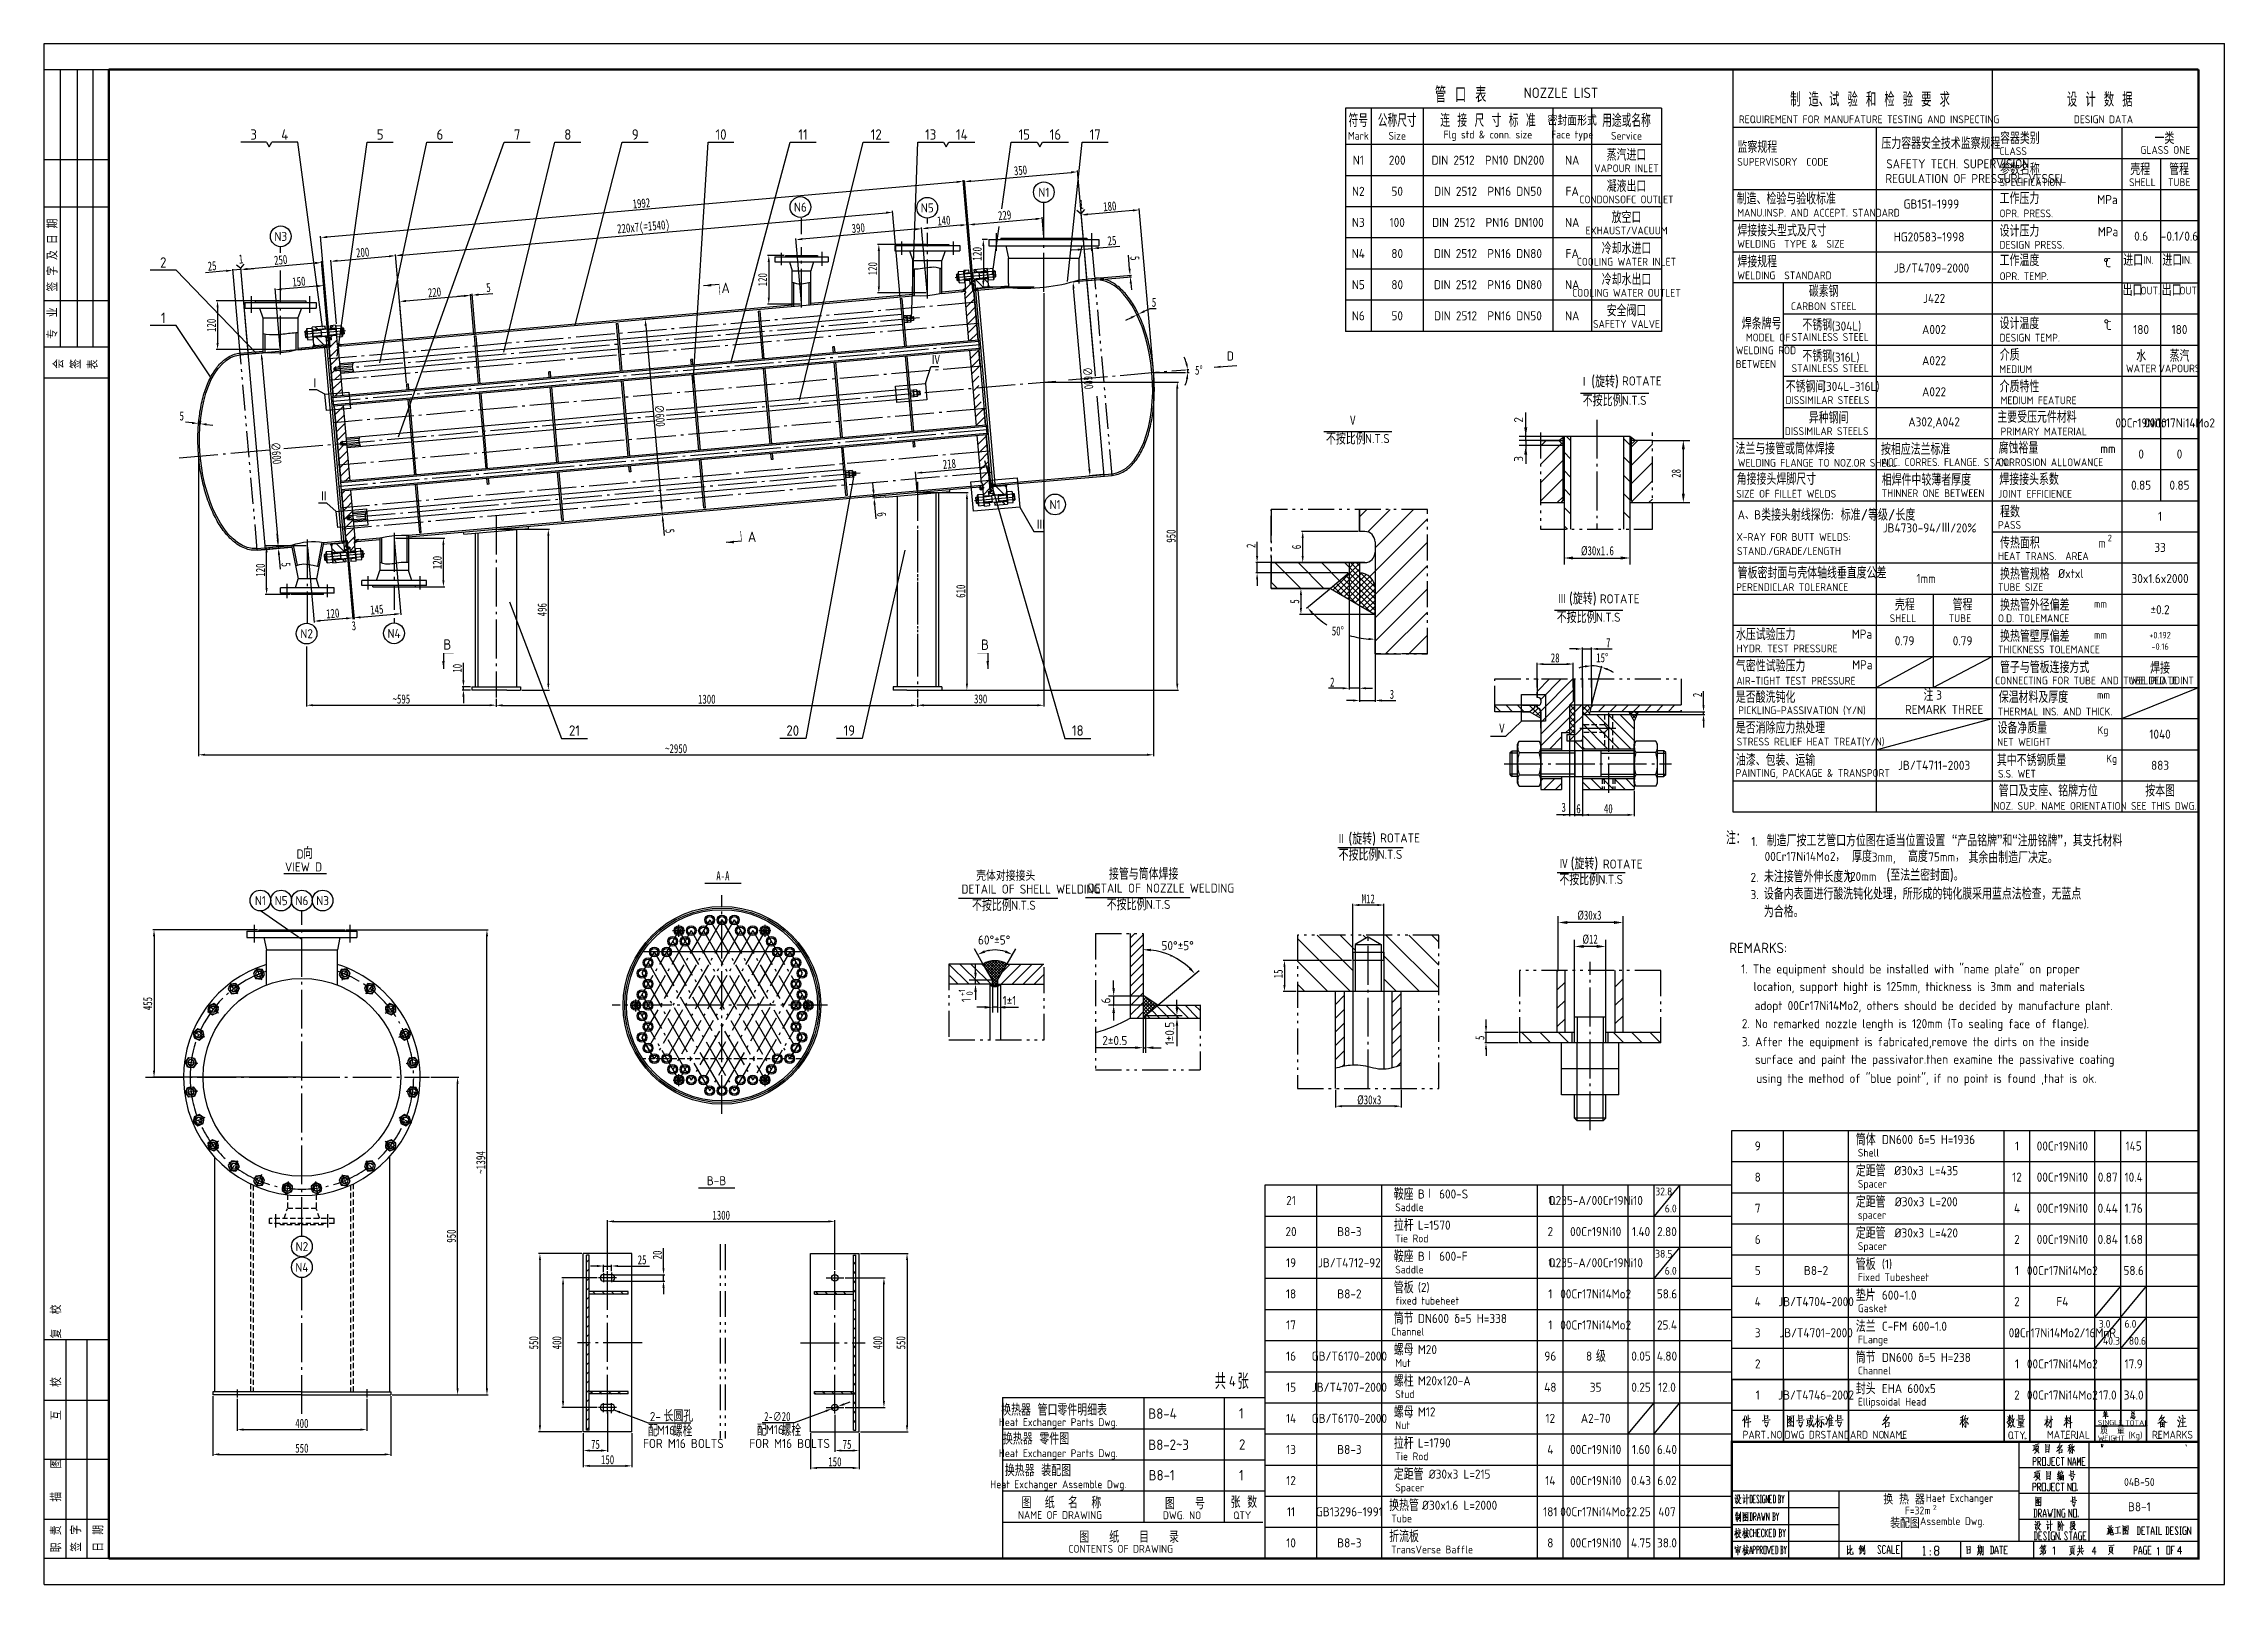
# Model space of a CAD drawing. Extents: x 3752 to 5058, y 2005 to 3221.
# Drawn here: x 3752 to 4593, y 2627 to 3221 of the extents above; entities that cross this region are included whole.
import ezdxf
from ezdxf.enums import TextEntityAlignment as Align

# ---------------------------------------------------------------- set-up
doc = ezdxf.new("R2010")
doc.units = 0
for name, pattern in [('CENTER', [20, 15, -2, 1, -2]), ('DIVIDE', [18, 10, -2, 1, -2, 1, -2]), ('HIDDEN', [0.375, 0.25, -0.125])]:
    doc.linetypes.add(name, pattern=pattern)
doc.layers.get('0').update_dxf_attribs({"linetype": 'CONTINUOUS'})
doc.layers.get('Defpoints').update_dxf_attribs({"linetype": 'CONTINUOUS'})
for name, color, linetype in [('1', 7, 'CONTINUOUS'), ('2', 1, 'CONTINUOUS'), ('3', 2, 'CENTER'), ('4', 6, 'DIVIDE'), ('5', 3, 'HIDDEN'), ('6', 1, 'CONTINUOUS'), ('DRA_DWG', 1, 'CONTINUOUS'), ('pbz', 7, 'CONTINUOUS'), ('pm_bz', 7, 'CONTINUOUS'), ('标注', 7, 'CONTINUOUS')]:
    doc.layers.add(name, color=color, linetype=linetype)
doc.styles.add('ACISOTS', font='isocp.shx', dxfattribs={"height": 1, "bigfont": 'gbcbig.shx'})
doc.styles.add('H5', font='romans.shx', dxfattribs={"width": 0.75, "bigfont": 'hz5.shx'})
doc.styles.add('HZ5', font='GungsuhChe.ttf', dxfattribs={"width": 0.75})
doc.dimstyles.new('05', dxfattribs={"dimtxt": 3.5, "dimasz": 2.5, "dimexe": 0.5, "dimexo": 0.5, "dimtad": 1, "dimdec": 0, "dimlfac": 0.5, "dimzin": 0, "dimdsep": 46, "dimtxsty": 'HZ5', "dimcen": 0, "dimadec": 0, "dimazin": 0, "dimtfac": 0.857143, "dimtdec": 0, "dimtmove": 0, "dimatfit": 0, "dimfxl": 0, "dimtvp": 1.5, "dimtolj": 1, "dimtzin": 0, "dimarcsym": 0})
doc.dimstyles.new('1', dxfattribs={"dimtxt": 3.5, "dimasz": 2.5, "dimexe": 0.5, "dimexo": 0.5, "dimtad": 1, "dimdec": 0, "dimzin": 0, "dimdsep": 46, "dimtxsty": 'HZ5', "dimcen": 0, "dimadec": 0, "dimazin": 0, "dimtfac": 0.857143, "dimtdec": 0, "dimtmove": 0, "dimatfit": 0, "dimfxl": 0, "dimtvp": 1.5, "dimtolj": 1, "dimtzin": 0, "dimarcsym": 0})
doc.dimstyles.new('2', dxfattribs={"dimtxt": 3.5, "dimasz": 2.5, "dimexe": 0.5, "dimexo": 0.5, "dimtad": 1, "dimdec": 0, "dimlfac": 2, "dimzin": 0, "dimdsep": 46, "dimtxsty": 'HZ5', "dimcen": 0, "dimadec": 0, "dimazin": 0, "dimtfac": 0.857143, "dimtdec": 0, "dimtmove": 0, "dimatfit": 0, "dimfxl": 0, "dimtvp": 1.5, "dimtolj": 1, "dimtzin": 0, "dimarcsym": 0})
doc.dimstyles.new('8', dxfattribs={"dimtxt": 3.5, "dimasz": 2.5, "dimexe": 0.5, "dimexo": 0.5, "dimtad": 1, "dimdec": 0, "dimlfac": 8, "dimzin": 0, "dimdsep": 46, "dimtxsty": 'HZ5', "dimcen": 0, "dimadec": 0, "dimazin": 0, "dimtfac": 0.857143, "dimtdec": 0, "dimtmove": 0, "dimatfit": 0, "dimfxl": 0, "dimtvp": 1.5, "dimtolj": 1, "dimtzin": 0, "dimarcsym": 0})
doc.dimstyles.new('STANDARD$0', dxfattribs={"dimtxt": 3.5, "dimasz": 3.5, "dimexe": 1.5, "dimexo": 0, "dimgap": 1.2, "dimtad": 1, "dimdec": 4, "dimzin": 0, "dimdsep": 46, "dimtxsty": 'HZ5', "dimcen": 0.09, "dimadec": 0, "dimazin": 0, "dimtfac": 0.857143, "dimtdec": 4, "dimtofl": 0, "dimtmove": 2, "dimatfit": 3, "dimfxl": 0, "dimtolj": 1, "dimtzin": 0, "dimarcsym": 0})
doc.dimstyles.new('副本05', dxfattribs={"dimtxt": 3.5, "dimasz": 2.5, "dimexe": 0.5, "dimexo": 0.5, "dimtad": 1, "dimtih": 1, "dimtoh": 1, "dimdec": 0, "dimlfac": 0.5, "dimzin": 0, "dimdsep": 46, "dimtxsty": 'HZ5', "dimcen": 0, "dimadec": 0, "dimazin": 0, "dimtfac": 0.857143, "dimtdec": 0, "dimtmove": 0, "dimatfit": 0, "dimfxl": 0, "dimtvp": 1.5, "dimtolj": 1, "dimtzin": 0, "dimarcsym": 0})
doc.dimstyles.new('副本2', dxfattribs={"dimtxt": 3.5, "dimasz": 2.5, "dimexe": 0.5, "dimexo": 0.5, "dimtad": 1, "dimtih": 1, "dimtoh": 1, "dimdec": 0, "dimlfac": 2, "dimzin": 0, "dimdsep": 46, "dimtxsty": 'HZ5', "dimcen": 0, "dimadec": 0, "dimazin": 0, "dimtfac": 0.857143, "dimtdec": 0, "dimtmove": 0, "dimatfit": 0, "dimfxl": 0, "dimtvp": 1.5, "dimtolj": 1, "dimtzin": 0, "dimarcsym": 0})
doc.dimstyles.new('副本8', dxfattribs={"dimtxt": 3.5, "dimasz": 2.5, "dimexe": 0.5, "dimexo": 0.5, "dimtad": 1, "dimtih": 1, "dimtoh": 1, "dimdec": 0, "dimlfac": 8, "dimzin": 0, "dimdsep": 46, "dimtxsty": 'HZ5', "dimcen": 0, "dimadec": 0, "dimazin": 0, "dimtfac": 0.857143, "dimtdec": 0, "dimtmove": 0, "dimatfit": 0, "dimfxl": 0, "dimtvp": 1.5, "dimtolj": 1, "dimtzin": 0, "dimarcsym": 0})
pattern_1 = [(45, (193.3266, 0.124), (-1.7960512, 1.7960512), [])]
pattern_2 = [(45, (314.3665, 20.7296), (-1.7960512, 1.7960512), [])]
pattern_3 = [(135, (971.7953, 69.0323), (-2.245064, -2.245064), [])]
pattern_4 = [(45, (971.7953, 69.0323), (-2.245064, 2.245064), [])]
pattern_5 = [(45, (971.7953, 69.0323), (-1.122532, 1.122532), []), (135, (971.7953, 69.0323), (-1.122532, -1.122532), [])]

msp = doc.modelspace()

# ---------------------------------------------------------------- texts
at = {"style": 'ACISOTS'}
for s, height, p in [('NOZZLE LIST', 4, (4322.692, 3200.387)), ('制 造、试 验 和 检 验 要 求', 5.5, (4425.455, 3197.075)), ('设 计 数 据', 5.5, (4532.229, 3197.01)), ('REQUIREMENT FOR MANUFATURE TESTING AND INSPECTING', 3, (4405.691, 3190.663)), ('DESIGN DATA', 3, (4534.861, 3190.663)), ('监察规程', 4.5, (4405.173, 3179.242)), ('压力容器安全技术监察规程', 4.5, (4460.656, 3180.698)), ('CLASS', 3, (4506.19, 3178.405)), ('容器类别', 4.5, (4506.418, 3182.675)), ('GLASS ONE', 3, (4560.602, 3178.848)), ('一类', 4.5, (4565.992, 3182.675)), ('SUPERVISORY  CODE', 3, (4405.052, 3174.286)), ('SAFETY TECH. SUPERVISION  ', 3.5, (4462.524, 3173.251)), ('参数名称', 4.5, (4506.418, 3170.675)), ('壳程', 4.5, (4556.651, 3170.675)), ('管程', 4.5, (4571.651, 3170.675)), ('制造、检验与验收标准', 4.5, (4404.859, 3159.353)), ('REGULATION OF PRESSURE VESSEL', 3.5, (4462.188, 3167.591)), ('SPECIFICATION', 3, (4506.19, 3166.405)), ('工作压力', 4.5, (4506.252, 3159.452)), ('MPa', 3.5, (4543.926, 3159.47)), ('SHELL', 3, (4556.19, 3166.405)), ('TUBE', 3, (4571.19, 3166.405)), ('MANU.INSP. AND ACCEPT. STANDARD', 3, (4405.052, 3154.663)), ('GB151-1999', 3.5, (4469.196, 3157.759)), ('OPR. PRESS.', 3, (4506.19, 3154.405)), ('焊接接头型式及尺寸', 4.5, (4405.106, 3147.059)), ('HG20583-1998', 3.5, (4465.399, 3145.089)), ('设计压力', 4.5, (4506.252, 3146.912)), ('MPa', 3.5, (4544.133, 3147.107)), ('焊接规程', 4.5, (4405.106, 3135.059)), ('WELDING  TYPE &  SIZE', 3, (4405.052, 3142.663)), ('工作温度', 4.5, (4506.252, 3135.592)), ('DESIGN PRESS.', 3, (4506.19, 3142.311)), ('%%D', 4, (4546.259, 3134.7)), ('C', 3.5, (4547.007, 3135.132)), ('进口', 4.5, (4553.94, 3135.658)), ('IN.', 3, (4561.668, 3136.438)), ('进口', 4.5, (4569.019, 3135.658)), ('IN.', 3, (4576.475, 3136.438)), ('WELDING  STANDARD', 3, (4405.07, 3130.504)), ('JB/T4709-2000', 3.5, (4465.399, 3133.089)), ('OPR. TEMP.', 3, (4506.256, 3130.179)), ('CARBON STEEL', 3, (4425.774, 3118.601)), ('碳素钢', 4.5, (4432.667, 3123.651)), ('出口', 4.5, (4553.699, 3124.091)), ('OUT.', 3, (4560.6, 3124.627)), ('出口', 4.5, (4568.778, 3124.091)), ('OUT.', 3, (4575.616, 3124.627)), ('焊条牌号', 4.5, (4406.817, 3111.165)), ('不锈钢', 4.5, (4430.164, 3110.695)), ('(304L)', 3.5, (4441.539, 3110.695)), ('设计温度', 4.5, (4506.252, 3111.255)), ('%%D', 4, (4546.374, 3111.075)), ('C', 3.5, (4547.227, 3110.949)), ('WELDING ROD', 3, (4404.474, 3101.607)), ('MODEL OF', 3, (4408.373, 3106.559)), ('STAINLESS STEEL', 3, (4426.02, 3106.736)), ('介质', 4.5, (4506.329, 3099.103)), ('DESIGN TEMP.', 3, (4506.256, 3106.48)), ('BETWEEN', 3, (4404.474, 3096.325)), ('STAINLESS STEEL', 3, (4426.02, 3094.736)), ('不锈钢', 4.5, (4430.164, 3098.695)), ('(316L)', 3.5, (4441.539, 3098.695)), ('MEDIUM', 3, (4506.129, 3094.319)), ('不锈钢间', 4.5, (4423.726, 3086.891)), ('(304L-316L)', 3.5, (4438.101, 3087.438)), ('介质特性', 4.5, (4506.252, 3086.906)), ('DISSIMILAR STEELS', 3, (4423.67, 3082.435)), ('异种钢间', 4.5, (4432.667, 3074.891)), ('主要受压元件材料', 4.5, (4505.368, 3075.168)), ('MEDIUM FEATURE', 3, (4506.624, 3082.319)), ('DISSIMILAR STEELS', 3, (4423.383, 3070.435)), ('PRIMARY MATERIAL', 3, (4506.624, 3070.319)), ('法兰与接管或筒体焊接 ', 4.5, (4404.39, 3062.978)), ('按相应法兰标准', 4.5, (4460.475, 3062.773)), ('腐蚀裕量', 4.5, (4505.878, 3063.259)), ('mm', 3.5, (4545.093, 3063.488)), ('角接接头焊脚尺寸', 4.5, (4404.84, 3051.239)), (' WELDING FLANGE TO NOZ.OR SHELL', 3, (4403.555, 3058.264)), ('相焊件中较薄者厚度', 4.5, (4460.796, 3050.939)), ('ACC. CORRES. FLANGE. STAN.', 3, (4460.732, 3058.515)), ('CORROSION ALLOWANCE', 3, (4505.63, 3058.44)), ('焊接接头系数', 4.5, (4506.147, 3051.154)), ('SIZE OF FILLET WELDS', 3, (4404.67, 3046.315)), ('THINNER ONE BETWEEN', 3, (4460.732, 3046.515)), ('JOINT EFFICIENCE', 3, (4505.63, 3046.299)), ('A、B', 3.5, (4405.219, 3037.946)), ('类接头射线探伤: 标准/等级/长度', 4.5, (4414.296, 3037.431)), ('PASS', 3, (4505.63, 3034.299)), ('程数', 4.5, (4506.418, 3038.675)), ('X-RAY FOR BUTT WELDS:', 3, (4404.777, 3029.655)), ('JB4730-94/Ⅲ/20%', 3.5, (4461.135, 3032.884)), ('传热面积', 4.5, (4506.418, 3026.675)), ('m', 3.5, (4544.287, 3027.042)), ('2', 2.5, (4547.97, 3029.521)), ('STAND./GRADE/LENGTH', 3, (4404.945, 3024.209)), (' 管板密封面与壳体轴线垂直度公差', 4.5, (4402.661, 3015.091)), ('HEAT TRANS.  AREA', 3, (4505.63, 3022.299)), ('PERENDICLAR TOLERANCE', 3, (4404.67, 3010.315)), ('1mm', 3.5, (4474.168, 3013.392)), ('TUBE SIZE', 3, (4505.63, 3010.299)), ('换热管规格', 4.5, (4506.418, 3014.675)), ('%%cxtxl', 3.5, (4528.806, 3015.307)), ('壳程', 4.5, (4465.908, 3002.8)), ('管程', 4.5, (4488.134, 3002.8)), ('换热管外径偏差', 4.5, (4506.418, 3002.675)), ('mm', 3, (4542.603, 3003.897)), ('水压试验压力', 4.5, (4404.559, 2991.34)), ('MPa', 3.5, (4449.228, 2991.932)), ('SHELL', 3, (4463.841, 2998.315)), ('TUBE', 3, (4486.583, 2998.315)), ('O.D. TOLEMANCE', 3, (4505.63, 2998.299)), ('换热管壁厚偏差', 4.5, (4506.418, 2990.675)), ('HYDR. TEST PRESSURE', 3, (4404.792, 2986.668)), ('THICKNESS TOLEMANCE', 3, (4505.63, 2986.299)), ('mm', 3, (4542.603, 2991.897)), ('气密性试验压力', 4.5, (4404.559, 2979.222)), ('MPa', 3.5, (4449.353, 2980.127)), ('管子与管板连接方式', 4.5, (4506.418, 2978.675)), ('是否酸洗钝化', 4.5, (4404.52, 2967.174)), ('AIR-TIGHT TEST PRESSURE', 3, (4404.707, 2974.226)), ('CONNECTING FOR TUBE AND TUBE PLATE', 3, (4504.503, 2974.299)), ('保温材料及厚度', 4.5, (4505.911, 2967.154)), ('mm', 3, (4543.782, 2968.785)), ('WELDED JOINT', 3, (4556.752, 2974.346)), (' PICKLING-PASSIVATION (Y/N)', 3, (4403.701, 2962.831)), ('THERMAL INS. AND THICK.', 3, (4505.552, 2962.334)), ('是否消除应力热处理', 4.5, (4404.52, 2955.369)), (' STRESS RELIEF HEAT TREAT(Y/N)', 3, (4403.126, 2950.754)), ('设备净质量', 4.5, (4505.431, 2955.306)), ('NET WEIGHT', 3, (4505.319, 2950.621)), ('Kg', 3, (4543.994, 2955.176)), ('油漆、包装、运输', 4.5, (4404.52, 2942.898)), ('其中不锈钢质量', 4.5, (4505.188, 2942.825)), ('Kg', 3, (4547.37, 2944.178)), ('PAINTING, PACKAGE & TRANSPORT', 3, (4404.436, 2938.656)), ('S.S. WET', 3, (4505.624, 2938.376)), ('管口及支座、铭牌方位', 4.5, (4505.886, 2931.086)), ('按本图', 4.5, (4562.406, 2931.086)), ('NOZ. SUP. NAME ORIENTATION', 3, (4503.901, 2925.957)), ('SEE THIS DWG.', 3, (4556.949, 2925.957))]:
    msp.add_text(s, height=height, dxfattribs=at).set_placement(p)
for s, height, p in [('WATER', 3, (4560.834, 3096.133)), ('水', 4.5, (4560.834, 3101.181)), ('VAPOURS', 3, (4575.641, 3096.133)), ('蒸汽', 4.5, (4575.641, 3101.181)), ('焊接', 4.5, (4568.141, 2980.887)), ('JB/T4711-2003', 3.5, (4480.974, 2943.123)), ('04B-50', 3, (4560.145, 2666.797))]:
    msp.add_text(s, height=height, dxfattribs=at).set_placement(p, align=Align.MIDDLE)
at = {"layer": '1', "style": 'ACISOTS'}
for s, height, p in [('管 口 表', 6, (4288.443, 3198.66)), ('Ⅳ', 3.5, (4094.203, 3097.505)), ('Ⅰ', 3.5, (3854.672, 3088.472)), ('Ⅰ', 3.5, (4344.258, 3089.088)), ('(旋转)', 4.5, (4348.72, 3088.84)), ('ROTATE', 3.5, (4360.596, 3089.54)), ('不按比例', 4.5, (4345.482, 3081.517)), ('N.T.S', 3.5, (4360.546, 3082.067)), ('不按比例', 4.5, (4246.411, 3066.785)), ('Ⅴ', 3.5, (4255.003, 3074.086)), ('N.T.S', 3.5, (4261.474, 3067.335)), ('Ⅱ', 3.5, (3858.137, 3044.92)), ('Ⅲ', 3.5, (4134.676, 3034.014)), ('Ⅲ', 3.5, (4335.689, 3005.392)), ('(旋转)', 4.5, (4340.15, 3005.144)), ('ROTATE', 3.5, (4352.044, 3005.552)), ('不按比例', 4.5, (4335.447, 2997.909)), ('N.T.S', 3.5, (4350.51, 2998.459)), ('注', 4.5, (4476.903, 2967.919)), ('3', 3.5, (4481.798, 2968.455)), ('REMARK THREE', 3.5, (4469.768, 2962.897)), ('Ⅴ', 3.5, (4312.524, 2955.405)), ('D', 3.5, (3849.359, 2907.172)), ('向', 4.5, (3851.848, 2907.042)), ('Ⅱ', 3.5, (4250.603, 2912.813)), ('不按比例', 4.5, (4251.292, 2906.329)), ('(旋转)', 4.5, (4255.064, 2912.564)), ('N.T.S', 3.5, (4266.339, 2907.025)), ('ROTATE', 3.5, (4267.301, 2913.354)), ('注：', 5, (4400.733, 2912.621)), ('  1.', 3.5, (4406.502, 2912.014)), ('  制造厂按工艺管口方位图在适当位置设置 “产品铭牌”和“注册铭牌”，其支托材料', 4.5, (4411.281, 2911.862)), ('厚度', 4.5, (4449.361, 2905.806)), ('高度        ', 4.5, (4470.921, 2905.831)), ('其余由制造厂决定。', 4.5, (4494.258, 2905.373)), ('VIEW D', 3.5, (3844.891, 2902.182)), ('壳体对接接头', 4, (4111.491, 2898.57)), (' 接管与筒体焊接', 4.5, (4160.132, 2899.008)), ('Ⅳ', 3.5, (4336.306, 2903.243)), ('(旋转)', 4.5, (4340.767, 2902.994)), ('ROTATE', 3.5, (4353.22, 2903.288)), ('未注接管外伸长度为', 4.5, (4415.33, 2897.99)), ('00Cr17Ni14Mo2，', 3.5, (4415.603, 2906.246)), ('120mm', 3.5, (4446.975, 2898.523)), ('3mm,', 3.5, (4456.96, 2905.984)), ('(至法兰密封面)。', 4.5, (4462.597, 2898.561)), ('75mm，', 3.5, (4478.717, 2906.053)), ('DETAIL OF SHELL WELDING', 3.5, (4105.817, 2893.643)), ('DETAIL OF NOZZLE WELDING', 3.5, (4154.496, 2894.012)), ('不按比例', 4.5, (4336.429, 2896.834)), ('N.T.S', 3.5, (4351.492, 2897.384)), ('2.', 3.5, (4410.184, 2898.165)), ('3.', 3.5, (4410.184, 2891.524)), ('设备内表面进行酸洗钝化处理，所形成的钝化膜采用蓝点法检查，无蓝点', 4.5, (4415.33, 2891.349)), ('不按比例', 4.5, (4109.908, 2886.876)), ('N.T.S', 3.5, (4124.971, 2887.426)), ('不按比例', 4.5, (4161.846, 2887.176)), ('N.T.S', 3.5, (4176.909, 2887.726)), ('为合格。', 4.5, (4415.33, 2884.507)), ('60%%d%%p5%%d', 3.5, (4112.211, 2874.025)), ('筒体', 4.5, (4450.777, 2796.579)), ('Shell', 3, (4451.582, 2792.272)), ('DN600 δ=5 H=1936', 3.5, (4460.841, 2797.097)), ('定距管', 4.5, (4450.777, 2784.579)), ('鞍座', 4.5, (4272.577, 2775.579)), ('BⅠ 600-S', 3.5, (4281.869, 2776.097)), ('定距管', 4.5, (4450.777, 2772.579)), ('Spacer', 3, (4451.582, 2780.272)), ('拉杆', 4.5, (4272.577, 2763.579)), ('Saddle', 3, (4273.13, 2771.21)), ('L=1570', 3.5, (4281.869, 2764.097)), ('spacer', 3, (4451.582, 2768.272)), ('Tie Rod', 3, (4273.13, 2759.21)), ('定距管', 4.5, (4450.777, 2760.579)), ('Spacer', 3, (4451.582, 2756.272)), ('鞍座', 4.5, (4272.577, 2751.579)), ('BⅠ 600-F', 3.5, (4281.869, 2752.097)), ('管板', 4.5, (4450.777, 2748.579)), ('(1)', 3.5, (4460.841, 2749.097)), ('管板', 4.5, (4272.577, 2739.579)), ('Saddle', 3, (4273.13, 2747.21)), ('(2)', 3.5, (4281.869, 2740.097)), ('Fixed Tubesheet', 3, (4451.582, 2744.272)), ('fixed tubeheet', 3, (4273.13, 2735.21)), ('垫片', 4.5, (4450.777, 2736.579)), ('Gasket', 3, (4451.582, 2732.272)), ('600-1.0', 3.5, (4460.841, 2737.097)), ('Channel', 3, (4271.582, 2723.272)), ('筒节', 4.5, (4272.577, 2727.597)), ('DN600 δ=5 H=338', 3.5, (4281.869, 2728.097)), ('法兰', 4.5, (4450.777, 2724.579)), ('C-FM 600-1.0', 3.5, (4460.841, 2725.097)), ('螺母', 4.5, (4272.577, 2715.597)), ('M20', 3.5, (4281.869, 2716.097)), ('级', 4.5, (4350.554, 2713.097)), ('筒节', 4.5, (4450.777, 2712.597)), ('FLange', 3, (4451.582, 2720.272)), ('共', 6, (4203.533, 2702.644)), ('张', 6, (4212.301, 2702.644)), ('螺柱', 4.5, (4272.577, 2703.562)), ('Mut', 3, (4273.13, 2711.21)), ('Channel', 3, (4451.582, 2708.272)), ('DN600 δ=5 H=238', 3.5, (4460.841, 2713.097)), ('4', 4, (4208.946, 2703.706)), ('Stud', 3, (4273.13, 2699.21)), ('M20x120-A', 3.5, (4281.869, 2704.097)), ('封头', 4.5, (4450.777, 2700.579)), ('EHA 600x5', 3.5, (4460.841, 2701.097)), ('2-', 3.5, (3985.618, 2690.282)), ('B8-4', 4, (4177.901, 2691.181)), ('1', 4, (4212.875, 2691.278)), ('螺母', 4.5, (4272.577, 2691.597)), ('M12 ', 3.5, (4281.869, 2692.097)), ('Ellipsoidal Head', 3, (4451.582, 2696.272)), ('FOR M16 BOLTS', 3.5, (3983.006, 2679.918)), ('FOR M16 BOLTS', 3.5, (4023.992, 2679.918)), ('2', 4, (4212.875, 2679.278)), ('拉杆', 4.5, (4272.577, 2679.579)), ('Nut', 3, (4273.13, 2687.21)), ('L=1790', 3.5, (4281.869, 2680.097)), ('PART NO.', 3, (4407.14, 2683.551)), ('DWG DRSTANDARD NO.', 3, (4423.325, 2683.551)), ('NAME', 3, (4461.336, 2683.551)), ('QTY.', 3, (4509.379, 2683.32)), ('MATERIAL', 3, (4524.507, 2683.551)), ('SINGLE', 2, (4544.134, 2688.756)), ('WEIGHT', 2, (4544.134, 2682.728)), ('质  量', 3, (4545.049, 2685.198)), ('TOTAL', 2, (4554.644, 2688.629)), ('(Kg)', 2.5, (4555.95, 2683.598)), ('REMARKS', 3, (4565.018, 2683.551)), ('B8-2~3', 4, (4177.901, 2679.181)), ('Tie Rod', 3, (4273.13, 2675.21)), ('B8-1', 4, (4178.006, 2667.426)), ('1', 4, (4212.875, 2667.426)), ('定距管', 4.5, (4272.577, 2667.579)), ('图  纸  名  称', 4.5, (4129.005, 2656.608)), ('图   号', 4.5, (4184.325, 2656.296)), ('张 数', 4.5, (4209.635, 2656.81)), ('换热管', 4.5, (4270.777, 2655.597)), ('Spacer', 3, (4273.13, 2663.21)), ('NAME OF DRAWING', 3, (4127.622, 2652.576, 15)), ('DWG. NO', 3, (4183.521, 2652.472, 15)), ('QTY', 3, (4210.67, 2652.472, 15)), ('Tube', 3, (4271.582, 2651.272)), ('2', 1.8, (4480.575, 2656.114)), ('CONTENTS OF DRAWING', 3, (4147.094, 2639.539, 15)), ('图   纸   目   录', 4.5, (4151.266, 2643.371)), ('折流板', 4.5, (4270.777, 2643.597)), ('TransVerse Baffle', 3, (4271.582, 2639.272))]:
    msp.add_text(s, height=height, dxfattribs=at).set_placement(p)
for s, height, p in [('符号', 5, (4258.894, 3191.978)), ('公称尺寸', 5, (4273.894, 3191.978)), ('连 接 尺 寸 标 准', 5, (4308.894, 3191.978)), ('密封面形式', 4, (4341.394, 3191.978)), ('用途或名称', 5, (4362.342, 3191.978)), ('Mark', 3, (4258.894, 3185.831)), ('Size', 3, (4273.894, 3185.831)), ('Flg std & conn. size', 3, (4308.894, 3185.831)), ('Face type', 3, (4341.394, 3185.831)), ('蒸汽进口', 4.5, (4362.342, 3178.665)), ('Service', 3, (4362.342, 3185.831)), ('N1', 3.5, (4258.894, 3176.421)), ('200', 3.5, (4273.894, 3176.421)), ('DIN 2512  PN10 DN200', 3.5, (4308.894, 3176.421)), ('NA', 3.5, (4341.394, 3176.421)), ('VAPOUR INLET', 3, (4362.342, 3173.274)), ('N1', 3.5, (4137.607, 3164.019)), ('N2', 3.5, (4258.894, 3164.421)), ('50', 3.5, (4273.894, 3164.421)), ('DIN 2512  PN16 DN50', 3.5, (4308.894, 3164.421)), ('FA', 3.5, (4341.394, 3164.421)), ('CONDONSOFC OUTLET', 3, (4362.342, 3161.274)), ('凝液出口', 4.5, (4362.342, 3166.665)), ('N6', 3.5, (4043.702, 3158.32)), ('N5', 3.5, (4092.628, 3158.043)), ('放空口', 4.5, (4362.342, 3154.665)), ('N3', 3.5, (3843.267, 3147.028)), ('N3', 3.5, (4258.894, 3152.421)), ('100', 3.5, (4273.894, 3152.421)), ('DIN 2512  PN16 DN100', 3.5, (4308.894, 3152.421)), ('NA', 3.5, (4341.394, 3152.421)), ('EXHAUST/VACUUM', 3, (4362.342, 3149.274)), ('0.6', 3.5, (4560.834, 3147.123)), ('-0.1/0.6', 3.5, (4575.641, 3147.123)), ('N4', 3.5, (4258.894, 3140.421)), ('80', 3.5, (4273.894, 3140.421)), ('DIN 2512  PN16 DN80', 3.5, (4308.894, 3140.421)), ('FA', 3.5, (4341.394, 3140.421)), ('COOLING WATER INLET', 3, (4362.342, 3137.274)), ('冷却水进口', 4.5, (4362.342, 3142.665)), ('N5', 3.5, (4258.894, 3128.421)), ('80', 3.5, (4273.894, 3128.421)), ('DIN 2512  PN16 DN80', 3.5, (4308.894, 3128.421)), ('NA', 3.5, (4341.394, 3128.421)), ('冷却水出口', 4.5, (4362.342, 3130.665)), ('COOLING WATER OUTLET', 3, (4362.342, 3125.274)), ('安全阀口', 4.5, (4362.342, 3118.665)), ('J422', 3.5, (4480.974, 3123.123)), ('N6', 3.5, (4258.894, 3116.421)), ('50', 3.5, (4273.894, 3116.421)), ('DIN 2512  PN16 DN50', 3.5, (4308.894, 3116.421)), ('NA', 3.5, (4341.394, 3116.421)), ('SAFETY VALVE', 3, (4362.342, 3113.274)), ('A002', 3.5, (4480.974, 3111.123)), ('180', 3.5, (4560.834, 3111.123)), ('180', 3.5, (4575.641, 3111.123)), ('A022', 3.5, (4480.974, 3099.123)), ('A022', 3.5, (4480.974, 3087.123)), ('A302,A042', 3.5, (4480.974, 3075.123)), ('00Cr19Ni10', 3.5, (4560.834, 3075.123)), ('00Cr17Ni14Mo2', 3.5, (4575.641, 3075.123)), ('0', 3.5, (4560.834, 3063.123)), ('0', 3.5, (4575.641, 3063.123)), ('N1', 3.5, (4141.926, 3043.646)), ('0.85', 3.5, (4560.834, 3051.123)), ('0.85', 3.5, (4575.641, 3051.123)), ('1', 3.5, (4568.141, 3039.123)), ('33', 3.5, (4568.141, 3027.123)), ('30x1.6x2000', 3.5, (4568.141, 3015.123)), ('%%p0.2', 3.5, (4568.141, 3003.123)), ('N2', 3.5, (3853.243, 2993.866)), ('N4', 3.5, (3886.963, 2993.969)), ('+0.192', 2.5, (4568.141, 2993.283)), ('0.79', 3.5, (4469.615, 2991.123)), ('0.79', 3.5, (4491.974, 2991.123)), ('-0.16', 2.5, (4568.141, 2988.905)), ('1040', 3.5, (4568.141, 2955.123)), ('883', 3.5, (4568.141, 2943.123)), ('N1', 3.5, (3835.421, 2890.952)), ('N5', 3.5, (3843.421, 2890.952)), ('N6', 3.5, (3851.421, 2890.952)), ('N3', 3.5, (3859.421, 2890.952)), ('2%%p0.5', 3.5, (4164.975, 2837.008)), ('9', 3.5, (4412.948, 2796.347)), ('1', 3.5, (4512.948, 2796.347)), ('00Cr19Ni10', 3.5, (4530.448, 2796.347)), ('145', 3.5, (4557.948, 2796.347)), ('8', 3.5, (4412.948, 2784.347)), ('%%c30x3 L=435', 3.5, (4477.948, 2786.847)), ('12', 3.5, (4512.948, 2784.347)), ('00Cr19Ni10', 3.5, (4530.448, 2784.347)), ('0.87', 3.5, (4547.948, 2784.347)), ('10.4', 3.5, (4557.948, 2784.347)), ('21', 3.5, (4232.948, 2775.347)), ('1', 3.5, (4332.948, 2775.347)), ('Q235-A/00Cr19Ni10', 3.5, (4350.448, 2775.347)), ('32.8', 3, (4376.722, 2778.815)), ('%%c30x3 L=200', 3.5, (4477.948, 2774.847)), ('6.0', 3, (4379.401, 2772.246)), ('7', 3.5, (4412.948, 2772.347)), ('4', 3.5, (4512.948, 2772.347)), ('00Cr19Ni10', 3.5, (4530.448, 2772.347)), ('0.44', 3.5, (4547.948, 2772.347)), ('1.76', 3.5, (4557.948, 2772.347)), ('N2', 3.5, (3851.421, 2757.57)), ('20', 3.5, (4232.948, 2763.347)), ('B8-3', 3.5, (4255.448, 2763.347)), ('2', 3.5, (4332.948, 2763.347)), ('00Cr19Ni10', 3.5, (4350.448, 2763.347)), ('1.40', 3.5, (4367.948, 2763.347)), ('2.80', 3.5, (4377.948, 2763.347)), ('6', 3.5, (4412.948, 2760.347)), ('%%c30x3 L=420', 3.5, (4477.948, 2762.847)), ('2', 3.5, (4512.948, 2760.347)), ('00Cr19Ni10', 3.5, (4530.448, 2760.347)), ('0.84', 3.5, (4547.948, 2760.347)), ('1.68', 3.5, (4557.948, 2760.347)), ('N4', 3.5, (3851.421, 2749.57)), ('19', 3.5, (4232.948, 2751.347)), ('JB/T4712-92', 3.5, (4255.448, 2751.347)), ('1', 3.5, (4332.948, 2751.347)), ('Q235-A/00Cr19Ni10', 3.5, (4350.448, 2751.347)), ('38.5', 3, (4376.722, 2754.815)), ('6.0', 3, (4379.401, 2748.246)), ('5', 3.5, (4412.948, 2748.347)), ('B8-2', 3.5, (4435.448, 2748.347)), ('1', 3.5, (4512.948, 2748.347)), ('00Cr17Ni14Mo2', 3.5, (4530.448, 2748.347)), ('58.6', 3.5, (4557.948, 2748.347)), ('18', 3.5, (4232.948, 2739.347)), ('B8-2', 3.5, (4255.448, 2739.347)), ('1', 3.5, (4332.948, 2739.347)), ('00Cr17Ni14Mo2', 3.5, (4350.448, 2739.347)), ('58.6', 3.5, (4377.948, 2739.347)), ('4', 3.5, (4412.948, 2736.347)), ('JB/T4704-2000', 3.5, (4435.448, 2736.347)), ('2', 3.5, (4512.948, 2736.347)), ('F4', 3.5, (4530.448, 2736.347)), ('17', 3.5, (4232.948, 2727.347)), ('1', 3.5, (4332.948, 2727.347)), ('00Cr17Ni14Mo2', 3.5, (4350.448, 2727.347)), ('25.4', 3.5, (4377.948, 2727.347)), ('3', 3.5, (4412.948, 2724.347)), ('JB/T4701-2000', 3.5, (4435.448, 2724.347)), ('00Cr17Ni14Mo2/16MnR', 3.5, (4530.448, 2724.347)), ('2', 3.5, (4512.948, 2724.347)), ('3.0', 3, (4546.722, 2727.815)), ('6.0', 3, (4556.722, 2727.815)), ('16', 3.5, (4232.948, 2715.347)), ('GB/T6170-2000', 3.5, (4255.448, 2715.347)), ('96', 3.5, (4332.948, 2715.347)), ('8', 3.5, (4347.904, 2715.347)), ('0.05', 3.5, (4367.948, 2715.347)), ('4.80', 3.5, (4377.948, 2715.347)), ('40.3', 3, (4549.401, 2721.246)), ('80.6', 3, (4559.401, 2721.246)), ('2', 3.5, (4412.948, 2712.347)), ('1', 3.5, (4512.948, 2712.347)), ('00Cr17Ni14Mo2', 3.5, (4530.448, 2712.347)), ('17.9', 3.5, (4557.948, 2712.347)), ('15', 3.5, (4232.948, 2703.347)), ('JB/T4707-2000', 3.5, (4255.448, 2703.347)), ('48', 3.5, (4332.948, 2703.347)), ('35', 3.5, (4350.448, 2703.347)), ('0.25', 3.5, (4367.948, 2703.347)), ('12.0', 3.5, (4377.948, 2703.347)), ('1', 3.5, (4412.948, 2700.347)), ('JB/T4746-2002', 3.5, (4435.448, 2700.347)), ('2', 3.5, (4512.948, 2700.347)), ('00Cr17Ni14Mo2', 3.5, (4530.448, 2700.347)), ('17.0', 3.5, (4547.948, 2700.347)), ('34.0', 3.5, (4557.948, 2700.347)), ('14', 3.5, (4232.948, 2691.347)), ('GB/T6170-2000', 3.5, (4255.448, 2691.347)), ('12', 3.5, (4332.948, 2691.347)), ('A2-70', 3.5, (4350.448, 2691.347)), ('Heat Exchanger Parts Dwg.', 3, (4143.169, 2689.467)), ('Heat Exchanger Parts Dwg.', 3, (4143.169, 2677.467)), ('13', 3.5, (4232.948, 2679.347)), ('B8-3', 3.5, (4255.448, 2679.347)), ('4', 3.5, (4332.948, 2679.347)), ('00Cr19Ni10', 3.5, (4350.448, 2679.347)), ('1.60', 3.5, (4367.948, 2679.347)), ('6.40', 3.5, (4377.948, 2679.347)), ('Heat Exchanger Assemble Dwg.', 3, (4143.169, 2665.467)), ('12', 3.5, (4232.948, 2667.347)), ('%%c30x3 L=215', 3.5, (4297.948, 2669.847)), ('14', 3.5, (4332.948, 2667.347)), ('00Cr19Ni10', 3.5, (4350.448, 2667.347)), ('0.43', 3.5, (4367.948, 2667.347)), ('6.02', 3.5, (4377.948, 2667.347)), ('%%c30x1.6 L=2000', 3.5, (4297.948, 2657.847)), ('B8-1', 3.5, (4560.151, 2657.272)), ('11', 3.5, (4232.948, 2655.347)), ('GB13296-1991', 3.5, (4255.448, 2655.347)), ('181', 3.5, (4332.948, 2655.347)), ('00Cr17Ni14Mo2', 3.5, (4350.448, 2655.347)), ('2.25', 3.5, (4367.948, 2655.347)), ('407', 3.5, (4377.948, 2655.347)), ('10', 3.5, (4232.948, 2643.347)), ('B8-3', 3.5, (4255.448, 2643.347)), ('8', 3.5, (4332.948, 2643.347)), ('00Cr19Ni10', 3.5, (4350.448, 2643.347)), ('4.75', 3.5, (4367.948, 2643.347)), ('38.0', 3.5, (4377.948, 2643.347))]:
    msp.add_text(s, height=height, dxfattribs=at).set_placement(p, align=Align.MIDDLE)
for s, height, p in [('签 字 及 日 期', 4, (3757.178, 3125.76)), ('专  业', 4, (3757.178, 3107.489)), ('会', 4, (3759.547, 3095.986)), ('签', 4, (3766.15, 3095.986)), ('表', 4, (3772.752, 3095.817)), ('+1', 2.5, (4107.251, 2854.09)), ('0', 2.5, (4110.248, 2854.401))]:
    msp.add_text(s, height=height, rotation=90, dxfattribs=at).set_placement(p)
at = {"layer": '1', "color": 0, "style": 'ACISOTS'}
for s, p in [('A', (4016.485, 3125.171)), ('B', (3909.054, 2987.702))]:
    msp.add_text(s, height=4, dxfattribs=at).set_placement(p, align=Align.RIGHT)
at = {"layer": '1', "color": 0, "linetype": 'Continuous', "style": 'ACISOTS'}
for s, p in [('D', (4209.538, 3100.92)), ('B-B', (4011.356, 2782.963))]:
    msp.add_text(s, height=3.5, dxfattribs=at).set_placement(p, align=Align.MIDDLE)
at = {"layer": '1', "color": 0, "style": 'ACISOTS'}
for s, p in [('A', (4023.439, 3029.232)), ('B', (4113.385, 2987.628))]:
    msp.add_text(s, height=4, dxfattribs=at).set_placement(p)
at = {"layer": '1', "linetype": 'ByBlock', "style": 'ACISOTS'}
msp.add_text('50%%d%%P5%%d', height=3.5, dxfattribs=at).set_placement((4189.198, 2873.599), align=Align.MIDDLE)
at = {"layer": '1', "style": 'ACISOTS'}
msp.add_text('1%%p1', height=3.5, dxfattribs=at).set_placement((4124.335, 2852.418), align=Align.MIDDLE_CENTER)
at = {"layer": '1', "linetype": 'ByBlock', "style": 'ACISOTS'}
msp.add_text('6', height=3.5, rotation=90, dxfattribs=at).set_placement((4161.528, 2852.422), align=Align.MIDDLE_CENTER)
msp.add_text('1%%p0.5', height=3.5, rotation=90, dxfattribs=at).set_placement((4186.128, 2839.709), align=Align.MIDDLE)
at = {"layer": '1', "style": 'ACISOTS'}
for s, height, p in [('长圆孔', 4.5, (3990.91, 2694.563)), ('配', 4.5, (3984.914, 2688.89)), ('M16', 3.5, (3988.417, 2688.567)), ('螺栓', 4.5, (3994.44, 2688.798)), ('配', 4.5, (4026.865, 2689.104)), ('M16', 3.5, (4030.368, 2688.781)), ('螺栓', 4.5, (4036.391, 2689.012))]:
    msp.add_text(s, height=height, dxfattribs=at).set_placement(p, align=Align.TOP_LEFT)
for s, p in [('换热器 管口零件明细表', (4141.54, 2692.377)), ('换热器 零件图', (4134.574, 2681.249)), ('换热器 装配图', (4135.31, 2669.044))]:
    msp.add_text(s, height=4.5, dxfattribs=at).set_placement(p, align=Align.CENTER)
at = {"layer": '1', "linetype": 'ByBlock', "char_height": 3.5, "attachment_point": 5, "rotation": 90, "style": 'ACISOTS'}
for s, insert in [('2', (4320.716, 3076.305)), ('3', (4320.716, 3061.259))]:
    msp.add_mtext(s, dxfattribs=dict(at, insert=insert))
at = {"layer": '1', "insert": (4107.6, 2852.585), "char_height": 3.5, "attachment_point": 5, "rotation": 90, "style": 'ACISOTS'}
msp.add_mtext('1', dxfattribs=at)
at = {"layer": 'pm_bz', "color": 0, "style": 'ACISOTS'}
for s, p in [('3', (3832.816, 3184.319)), ('4', (3844.816, 3184.319)), ('5', (3881.602, 3184.319)), ('6', (3904.664, 3184.319)), ('7', (3934.436, 3184.319)), ('8', (3953.974, 3184.319)), ('9', (3979.986, 3184.319)), ('10', (4013.078, 3184.319)), ('11', (4044.722, 3184.319)), ('12', (4072.938, 3184.319)), ('13', (4093.949, 3184.319)), ('14', (4105.949, 3184.319)), ('15', (4130.046, 3184.319)), ('16', (4142.046, 3184.319)), ('17', (4157.387, 3184.319)), ('2', (3797.959, 3134.97)), ('1', (3797.959, 3113.628)), ('21', (3956.547, 2954.513)), ('20', (4040.75, 2954.513)), ('19', (4062.574, 2954.513)), ('18', (4150.682, 2954.513))]:
    msp.add_text(s, height=4, dxfattribs=at).set_placement(p, align=Align.CENTER)
at = {"layer": '标注', "ltscale": 10, "style": 'ACISOTS'}
for s, height, p in [('REMARKS:', 4, (4402.006, 2870.704)), ('1. The equipment should be installed with "name plate" on proper ', 3.5, (4406.555, 2862.861)), ('location, support hight is 125mm, thickness is 3mm and materials ', 3.5, (4411.305, 2856.057)), ('adopt 00Cr17Ni14Mo2, others should be decided by manufacture plant.', 3.5, (4411.757, 2848.719)), ('2. No remarked nozzle length is 120mm (To sealing face of flange).', 3.5, (4406.827, 2841.763)), ('3. After the equipment is fabricated,remove the dirts on the inside ', 3.5, (4406.827, 2834.812)), ('surface and paint the passivator.then examine the passivative coating ', 3.5, (4411.925, 2828.008)), ('using the method of "blue point", if no point is found ,that is ok.', 3.5, (4412.377, 2820.67)), ('换 热 器', 4, (4461.41, 2658.164)), ('装配图', 4, (4464.03, 2649.007)), ('F=32m', 3, (4469.679, 2654.324)), ('Assemble Dwg.', 3, (4475.567, 2650.215))]:
    msp.add_text(s, height=height, dxfattribs=at).set_placement(p)
msp.add_text('Haet Exchanger', height=3, dxfattribs=at).set_placement((4490.803, 2659.146), align=Align.CENTER)

# ---------------------------------------------------------------- blocks, each defined once
blk = doc.blocks.new('WSJTO4')
for p, q in [((0.16, 84.28), (-24.93, 84.28)), ((-16.46, 84.28), (-16.46, -0.03)), ((-8.31, 84.28), (-8.31, -0.03)), ((0.16, 60.84), (-24.93, 60.84)), ((0.16, 38.06), (-24.93, 38.06)), ((0.16, 14.95), (-24.93, 14.95)), ((0.16, -0.03), (-24.93, -0.03))]:
    blk.add_line(p, q)
at = {"style": 'H5'}
for s, p in [('职 责   描   图     互   校     复  校', (-18.19, 2.35)), ('签 字', (-10.49, 2.54)), ('日 期', (-1.94, 2.54))]:
    blk.add_text(s, height=4, rotation=90, dxfattribs=at).set_placement(p)
blk = doc.blocks.new('*U10')
at = {"layer": '1'}
blk.add_arc((3037, 1225.4), 8, 98.16431, 7.5, dxfattribs=at)
at = {"layer": '2'}
blk.add_lwpolyline([(3026.4, 1239.1), (3019.8, 1223.1), (3030.3, 1209.4), (3047.5, 1211.6), (3054.1, 1227.6), (3043.6, 1241.4)], close=True, dxfattribs=at)
for radius in [15, 10]:
    blk.add_circle((3037, 1225.4), radius, dxfattribs=at)
at = {"layer": '3'}
blk.add_line((3016.4, 1222.6), (3057.6, 1228.1), dxfattribs=at)
blk = doc.blocks.new('*D12')
at = {"layer": '1', "color": 0, "lineweight": -2}
for p, q in [((3728.17, 2958.09), (3728.17, 2955.11)), ((3730.67, 2955.61), (3888.17, 2955.61)), ((3890.67, 2958.09), (3890.67, 2955.11))]:
    blk.add_line(p, q, dxfattribs=at)
at = {"layer": '1', "color": 0}
for points in [[(3730.67, 2956.03), (3730.67, 2955.19), (3728.17, 2955.61)], [(3888.17, 2956.03), (3888.17, 2955.19), (3890.67, 2955.61)]]:
    blk.add_solid(points, dxfattribs=at)
at = {"layer": 'Defpoints', "color": 0}
for p in [(3728.17, 2958.59), (3890.67, 2958.59), (3890.67, 2955.61)]:
    blk.add_point(p, dxfattribs=at)
at = {"layer": '1', "color": 0, "insert": (3809.42, 2957.98), "char_height": 3.5, "attachment_point": 5, "style": 'HZ5'}
blk.add_mtext('\\A1;1300', dxfattribs=at)
blk = doc.blocks.new('*D13')
at = {"layer": '1', "color": 0, "lineweight": -2}
for p, q in [((3891.17, 3037.72), (3910.25, 3037.72)), ((3909.75, 3035.22), (3909.75, 2964.01)), ((3891.17, 2961.51), (3910.25, 2961.51))]:
    blk.add_line(p, q, dxfattribs=at)
at = {"layer": '1', "color": 0}
for points in [[(3909.34, 3035.22), (3910.17, 3035.22), (3909.75, 3037.72)], [(3909.34, 2964.01), (3910.17, 2964.01), (3909.75, 2961.51)]]:
    blk.add_solid(points, dxfattribs=at)
at = {"layer": 'Defpoints', "color": 0}
for p in [(3890.67, 3037.72), (3890.67, 2961.51), (3909.75, 2961.51)]:
    blk.add_point(p, dxfattribs=at)
at = {"layer": '1', "color": 0, "insert": (3907.38, 2999.62), "char_height": 3.5, "attachment_point": 5, "rotation": 90, "style": 'HZ5'}
blk.add_mtext('\\A1;610', dxfattribs=at)
blk = doc.blocks.new('*D14')
at = {"layer": '1', "color": 0, "lineweight": -2}
for p, q in [((3728.67, 3023.51), (3748.8, 3023.51)), ((3748.3, 3021.01), (3748.3, 2964.01)), ((3738.05, 2961.51), (3748.8, 2961.51))]:
    blk.add_line(p, q, dxfattribs=at)
at = {"layer": '1', "color": 0}
for points in [[(3747.88, 3021.01), (3748.71, 3021.01), (3748.3, 3023.51)], [(3747.88, 2964.01), (3748.71, 2964.01), (3748.3, 2961.51)]]:
    blk.add_solid(points, dxfattribs=at)
at = {"layer": 'Defpoints', "color": 0}
for p in [(3728.17, 3023.51), (3737.55, 2961.51), (3748.3, 2961.51)]:
    blk.add_point(p, dxfattribs=at)
at = {"layer": '1', "color": 0, "insert": (3745.92, 2992.51), "char_height": 3.5, "attachment_point": 5, "rotation": 90, "style": 'HZ5'}
blk.add_mtext('\\A1;496', dxfattribs=at)
blk = doc.blocks.new('*D15')
at = {"layer": '1', "color": 0, "lineweight": -2}
for p, q in [((3973.11, 3105.08), (3970.86, 3103.99)), ((3975.36, 3106.17), (3975.92, 3106.45)), ((3975.56, 3105.75), (3975.58, 3105.72)), ((3976.12, 3106.02), (3976.14, 3106)), ((3978.17, 3107.54), (3980.42, 3108.62)), ((3980.42, 3108.62), (3982.8, 3108.62))]:
    blk.add_line(p, q, dxfattribs=at)
at = {"layer": '1', "color": 0}
for points in [[(3972.93, 3105.46), (3973.29, 3104.71), (3975.36, 3106.17)], [(3977.99, 3107.91), (3978.35, 3107.16), (3975.92, 3106.45)]]:
    blk.add_solid(points, dxfattribs=at)
at = {"layer": 'Defpoints', "color": 0}
for p in [(3975.34, 3106.2), (3975.91, 3106.47), (3975.92, 3106.45)]:
    blk.add_point(p, dxfattribs=at)
at = {"layer": '1', "color": 0, "insert": (3981.92, 3111), "char_height": 3.5, "attachment_point": 5, "style": 'HZ5'}
blk.add_mtext('\\A1;5', dxfattribs=at)
blk = doc.blocks.new('*D16')
at = {"layer": '1', "color": 0, "lineweight": -2}
for p, q in [((3610.88, 3064.53), (3608.4, 3064.8)), ((3613.49, 3065.34), (3613.31, 3063.76)), ((3613.99, 3064.19), (3613.37, 3064.25)), ((3614.11, 3065.28), (3613.93, 3063.69)), ((3616.47, 3063.91), (3618.96, 3063.64))]:
    blk.add_line(p, q, dxfattribs=at)
at = {"layer": '1', "color": 0}
for points in [[(3610.93, 3064.94), (3610.84, 3064.12), (3613.37, 3064.25)], [(3616.52, 3064.33), (3616.43, 3063.5), (3613.99, 3064.19)]]:
    blk.add_solid(points, dxfattribs=at)
at = {"layer": 'Defpoints', "color": 0}
for p in [(3613.37, 3064.25), (3613.54, 3065.84), (3614.16, 3065.77)]:
    blk.add_point(p, dxfattribs=at)
at = {"layer": '1', "color": 0, "insert": (3606.9, 3067.18), "char_height": 3.5, "attachment_point": 5, "style": 'HZ5'}
blk.add_mtext('\\A1;5', dxfattribs=at)
blk = doc.blocks.new('*D17')
at = {"layer": '1', "color": 0, "lineweight": -2}
for p, q in [((3655.39, 3016.64), (3657.93, 2987.54)), ((3670.52, 3015.76), (3672.88, 2988.85)), ((3670.34, 2989.13), (3660.38, 2988.25))]:
    blk.add_line(p, q, dxfattribs=at)
at = {"layer": '1', "color": 0}
for points in [[(3660.34, 2988.67), (3660.42, 2987.84), (3657.89, 2988.04)], [(3670.31, 2989.54), (3670.38, 2988.71), (3672.83, 2989.34)]]:
    blk.add_solid(points, dxfattribs=at)
at = {"layer": 'Defpoints', "color": 0}
for p in [(3655.34, 3017.13), (3670.48, 3016.26), (3657.89, 2988.04)]:
    blk.add_point(p, dxfattribs=at)
at = {"layer": '1', "color": 0, "insert": (3665.15, 2991.06), "char_height": 3.5, "attachment_point": 5, "rotation": 5, "style": 'HZ5'}
blk.add_mtext('\\A1;120', dxfattribs=at)
blk = doc.blocks.new('*D18')
at = {"layer": '1', "color": 0, "lineweight": -2}
for p, q in [((3671.02, 3015.81), (3673.38, 2988.89)), ((3688.89, 3019.57), (3691.43, 2990.47)), ((3675.82, 2989.6), (3688.9, 2990.75))]:
    blk.add_line(p, q, dxfattribs=at)
at = {"layer": '1', "color": 0}
for points in [[(3675.79, 2990.02), (3675.86, 2989.19), (3673.33, 2989.39)], [(3688.86, 2991.16), (3688.93, 2990.33), (3691.39, 2990.97)]]:
    blk.add_solid(points, dxfattribs=at)
at = {"layer": 'Defpoints', "color": 0}
for p in [(3688.84, 3020.06), (3670.98, 3016.31), (3691.39, 2990.97)]:
    blk.add_point(p, dxfattribs=at)
at = {"layer": '1', "color": 0, "insert": (3682.15, 2992.54), "char_height": 3.5, "attachment_point": 5, "rotation": 5, "style": 'HZ5'}
blk.add_mtext('\\A1;145', dxfattribs=at)
blk = doc.blocks.new('*D19')
at = {"layer": '1', "color": 0}
for p, q in [((3868.51, 2999.74), (3866.02, 2999.52)), ((3871, 2999.95), (3871.5, 3000)), ((3871.54, 2999.6), (3871.54, 2999.5)), ((3873.99, 3000.22), (3876.48, 3000.43))]:
    blk.add_line(p, q, dxfattribs=at)
for points in [[(3868.48, 3000.15), (3868.55, 2999.32), (3871, 2999.95)], [(3873.96, 3000.63), (3874.03, 2999.8), (3871.5, 3000)]]:
    blk.add_solid(points, dxfattribs=at)
at = {"layer": 'Defpoints', "color": 0}
for p in [(3871, 2999.95), (3871.49, 3000.1), (3871.5, 3000)]:
    blk.add_point(p, dxfattribs=at)
at = {"layer": '1', "color": 0, "insert": (3871.45, 2996.92), "char_height": 3.5, "attachment_point": 5, "rotation": 5, "style": 'HZ5'}
blk.add_mtext('\\A1;3', dxfattribs=at)
blk = doc.blocks.new('*D20')
at = {"layer": '1', "color": 0, "lineweight": -2}
for p, q in [((3644.92, 3093.27), (3642.9, 3116.32)), ((3659.13, 3117.24), (3645.44, 3116.04)), ((3663.41, 3097.08), (3661.58, 3117.96))]:
    blk.add_line(p, q, dxfattribs=at)
at = {"layer": '1', "color": 0}
for points in [[(3645.4, 3116.46), (3645.47, 3115.63), (3642.95, 3115.83)], [(3659.1, 3117.66), (3659.17, 3116.83), (3661.62, 3117.46)]]:
    blk.add_solid(points, dxfattribs=at)
at = {"layer": 'Defpoints', "color": 0}
for p in [(3642.95, 3115.83), (3663.45, 3096.58), (3644.96, 3092.77)]:
    blk.add_point(p, dxfattribs=at)
at = {"layer": '1', "color": 0, "insert": (3652.08, 3119.01), "char_height": 3.5, "attachment_point": 5, "rotation": 5, "style": 'HZ5'}
blk.add_mtext('\\A1;150', dxfattribs=at)
blk = doc.blocks.new('*D21')
at = {"layer": '1', "color": 0, "lineweight": -2}
for p, q in [((3693.64, 3079.9), (3689.31, 3129.48)), ((3666.56, 3102.69), (3664.4, 3127.3)), ((3666.94, 3127.02), (3686.86, 3128.77))]:
    blk.add_line(p, q, dxfattribs=at)
at = {"layer": '1', "color": 0}
for points in [[(3686.82, 3129.18), (3686.9, 3128.35), (3689.35, 3128.98)], [(3666.9, 3127.44), (3666.97, 3126.61), (3664.45, 3126.8)]]:
    blk.add_solid(points, dxfattribs=at)
at = {"layer": 'Defpoints', "color": 0}
for p in [(3689.35, 3128.98), (3666.6, 3102.19), (3693.69, 3079.41)]:
    blk.add_point(p, dxfattribs=at)
at = {"layer": '1', "color": 0, "insert": (3676.69, 3130.26), "char_height": 3.5, "attachment_point": 5, "rotation": 5, "style": 'HZ5'}
blk.add_mtext('\\A1;200', dxfattribs=at)
blk = doc.blocks.new('*D22')
at = {"layer": '1', "color": 0, "lineweight": -2}
for p, q in [((3693.39, 3111.52), (3715.8, 3113.48)), ((3719.62, 3098.55), (3718.25, 3114.2)), ((3693.64, 3079.9), (3690.85, 3111.8))]:
    blk.add_line(p, q, dxfattribs=at)
at = {"layer": '1', "color": 0}
for points in [[(3715.77, 3113.9), (3715.84, 3113.07), (3718.29, 3113.7)], [(3693.35, 3111.94), (3693.42, 3111.1), (3690.9, 3111.3)]]:
    blk.add_solid(points, dxfattribs=at)
at = {"layer": 'Defpoints', "color": 0}
for p in [(3718.29, 3113.7), (3719.66, 3098.05), (3693.69, 3079.41)]:
    blk.add_point(p, dxfattribs=at)
at = {"layer": '1', "color": 0, "insert": (3704.39, 3114.87), "char_height": 3.5, "attachment_point": 5, "rotation": 5, "style": 'HZ5'}
blk.add_mtext('\\A1;220', dxfattribs=at)
blk = doc.blocks.new('*D23')
at = {"layer": '1', "color": 0, "lineweight": -2}
for p, q in [((3894.47, 3115.1), (3892.3, 3139.89)), ((3907.28, 3140.7), (3894.83, 3139.61)), ((3911.71, 3118.8), (3909.73, 3141.42))]:
    blk.add_line(p, q, dxfattribs=at)
at = {"layer": '1', "color": 0}
for points in [[(3894.79, 3140.03), (3894.87, 3139.2), (3892.34, 3139.39)], [(3907.25, 3141.12), (3907.32, 3140.29), (3909.77, 3140.92)]]:
    blk.add_solid(points, dxfattribs=at)
at = {"layer": 'Defpoints', "color": 0}
for p in [(3892.34, 3139.39), (3894.51, 3114.6), (3911.75, 3118.3)]:
    blk.add_point(p, dxfattribs=at)
at = {"layer": '1', "color": 0, "insert": (3900.85, 3142.52), "char_height": 3.5, "attachment_point": 5, "rotation": 5, "style": 'HZ5'}
blk.add_mtext('\\A1;140', dxfattribs=at)
blk = doc.blocks.new('*D24')
at = {"layer": '1', "color": 0, "lineweight": -2}
for p, q in [((3889.85, 3139.18), (3846.27, 3135.36)), ((3894.47, 3115.1), (3892.3, 3139.89)), ((3845.9, 3110.85), (3843.73, 3135.64))]:
    blk.add_line(p, q, dxfattribs=at)
at = {"layer": '1', "color": 0}
for points in [[(3889.81, 3139.59), (3889.89, 3138.76), (3892.34, 3139.39)], [(3846.23, 3135.78), (3846.3, 3134.95), (3843.78, 3135.15)]]:
    blk.add_solid(points, dxfattribs=at)
at = {"layer": 'Defpoints', "color": 0}
for p in [(3843.78, 3135.15), (3894.51, 3114.6), (3845.95, 3110.35)]:
    blk.add_point(p, dxfattribs=at)
at = {"layer": '1', "color": 0, "insert": (3867.85, 3139.64), "char_height": 3.5, "attachment_point": 5, "rotation": 5, "style": 'HZ5'}
blk.add_mtext('\\A1;390', dxfattribs=at)
blk = doc.blocks.new('*D25')
at = {"layer": '1', "color": 0, "lineweight": -2}
for p, q in [((3715.8, 3113.48), (3713.31, 3113.26)), ((3719.62, 3098.55), (3718.25, 3114.2)), ((3718.29, 3113.7), (3718.92, 3113.75)), ((3720.24, 3098.6), (3718.87, 3114.25)), ((3721.41, 3113.97), (3726.89, 3114.45))]:
    blk.add_line(p, q, dxfattribs=at)
at = {"layer": '1', "color": 0}
for points in [[(3715.77, 3113.9), (3715.84, 3113.07), (3718.29, 3113.7)], [(3721.37, 3114.39), (3721.44, 3113.56), (3718.92, 3113.75)]]:
    blk.add_solid(points, dxfattribs=at)
at = {"layer": 'Defpoints', "color": 0}
for p in [(3718.92, 3113.75), (3719.66, 3098.05), (3720.28, 3098.1)]:
    blk.add_point(p, dxfattribs=at)
at = {"layer": '1', "color": 0, "insert": (3725.18, 3116.69), "char_height": 3.5, "attachment_point": 5, "rotation": 5, "style": 'HZ5'}
blk.add_mtext('\\A1;5', dxfattribs=at)
blk = doc.blocks.new('*D26')
at = {"layer": '1', "color": 0, "lineweight": -2}
for p, q in [((3883.99, 3112.93), (3881.07, 3146.26)), ((3691.84, 3129.2), (3878.63, 3145.54)), ((3693.64, 3079.9), (3689.31, 3129.48))]:
    blk.add_line(p, q, dxfattribs=at)
at = {"layer": '1', "color": 0}
for points in [[(3878.59, 3145.96), (3878.66, 3145.13), (3881.12, 3145.76)], [(3691.8, 3129.62), (3691.88, 3128.79), (3689.35, 3128.98)]]:
    blk.add_solid(points, dxfattribs=at)
at = {"layer": 'Defpoints', "color": 0}
for p in [(3881.12, 3145.76), (3884.03, 3112.43), (3693.69, 3079.41)]:
    blk.add_point(p, dxfattribs=at)
at = {"layer": '1', "color": 0, "insert": (3785.03, 3139.74), "char_height": 3.5, "attachment_point": 5, "rotation": 5, "style": 'HZ5'}
blk.add_mtext('\\A1;220x7(=1540)', dxfattribs=at)
blk = doc.blocks.new('*D27')
at = {"layer": '1', "color": 0, "lineweight": -2}
for p, q in [((4137.55, 3146.89), (4136.89, 3154.47)), ((4110.38, 3129.46), (4108.41, 3151.97)), ((4110.94, 3151.69), (4134.44, 3153.75))]:
    blk.add_line(p, q, dxfattribs=at)
at = {"layer": '1', "color": 0}
for points in [[(4110.9, 3152.11), (4110.98, 3151.28), (4108.45, 3151.48)], [(4134.4, 3154.16), (4134.48, 3153.33), (4136.93, 3153.97)]]:
    blk.add_solid(points, dxfattribs=at)
at = {"layer": 'Defpoints', "color": 0}
for p in [(4136.93, 3153.97), (4137.59, 3146.39), (4110.42, 3128.96)]:
    blk.add_point(p, dxfattribs=at)
at = {"layer": '1', "color": 0, "insert": (4122.48, 3155.18), "char_height": 3.5, "attachment_point": 5, "rotation": 5, "style": 'HZ5'}
blk.add_mtext('\\A1;229', dxfattribs=at)
blk = doc.blocks.new('*D28')
at = {"layer": '1', "color": 0, "lineweight": -2}
for p, q in [((4109.48, 3168.35), (4148.09, 3171.73)), ((4154.15, 3131.09), (4150.53, 3172.44)), ((4109.21, 3142.81), (4106.95, 3168.63))]:
    blk.add_line(p, q, dxfattribs=at)
at = {"layer": '1', "color": 0}
for points in [[(4148.05, 3172.14), (4148.12, 3171.31), (4150.58, 3171.94)], [(4109.45, 3168.76), (4109.52, 3167.93), (4106.99, 3168.13)]]:
    blk.add_solid(points, dxfattribs=at)
at = {"layer": 'Defpoints', "color": 0}
for p in [(4150.58, 3171.94), (4109.25, 3142.32), (4154.19, 3130.59)]:
    blk.add_point(p, dxfattribs=at)
at = {"layer": '1', "color": 0, "insert": (4128.57, 3172.48), "char_height": 3.5, "attachment_point": 5, "rotation": 5, "style": 'HZ5'}
blk.add_mtext('\\A1;350', dxfattribs=at)
blk = doc.blocks.new('*D29')
at = {"layer": '1', "color": 0, "lineweight": -2}
for p, q in [((4150.7, 3141.88), (4148.21, 3141.67)), ((4154.21, 3130.47), (4153.14, 3142.6)), ((4153.19, 3142.1), (4156.3, 3142.37)), ((4157.26, 3131.36), (4156.26, 3142.87)), ((4158.79, 3142.59), (4166.89, 3143.3))]:
    blk.add_line(p, q, dxfattribs=at)
at = {"layer": '1', "color": 0}
for points in [[(4150.66, 3142.3), (4150.73, 3141.47), (4153.19, 3142.1)], [(4158.76, 3143.01), (4158.83, 3142.18), (4156.3, 3142.37)]]:
    blk.add_solid(points, dxfattribs=at)
at = {"layer": 'Defpoints', "color": 0}
for p in [(4156.3, 3142.37), (4154.25, 3129.97), (4157.31, 3130.86)]:
    blk.add_point(p, dxfattribs=at)
at = {"layer": '1', "color": 0, "insert": (4163.88, 3145.42), "char_height": 3.5, "attachment_point": 5, "rotation": 5, "style": 'HZ5'}
blk.add_mtext('\\A1;25', dxfattribs=at)
blk = doc.blocks.new('焊缝1')
at = {"layer": '1'}
for p, q in [((-1.49, 1.49), (0, 0)), ((0, 0), (1.49, 1.49))]:
    blk.add_line(p, q, dxfattribs=at)
at = {"layer": '1', "style": 'HZ5', "width": 0.75}
blk.add_text('1', height=3.5, dxfattribs=at).set_placement((-0.47, 1.83))
blk = doc.blocks.new('*D31')
at = {"layer": '1', "color": 0, "lineweight": -2}
for p, q in [((3632.47, 3092.18), (3629.67, 3124.12)), ((3658.36, 3126.13), (3632.21, 3123.84)), ((3661.58, 3117.96), (3660.8, 3126.84))]:
    blk.add_line(p, q, dxfattribs=at)
at = {"layer": '1', "color": 0}
for points in [[(3632.17, 3124.26), (3632.24, 3123.43), (3629.72, 3123.62)], [(3658.32, 3126.54), (3658.39, 3125.71), (3660.85, 3126.35)]]:
    blk.add_solid(points, dxfattribs=at)
at = {"layer": 'Defpoints', "color": 0}
for p in [(3629.72, 3123.62), (3661.62, 3117.46), (3632.51, 3091.68)]:
    blk.add_point(p, dxfattribs=at)
at = {"layer": '1', "color": 0, "insert": (3645.07, 3127.35), "char_height": 3.5, "attachment_point": 5, "rotation": 5, "style": 'HZ5'}
blk.add_mtext('\\A1;250', dxfattribs=at)
blk = doc.blocks.new('*D32')
at = {"layer": '1', "color": 0, "lineweight": -2}
for p, q in [((3624.11, 3123.13), (3616.02, 3122.42)), ((3629.41, 3091.28), (3626.56, 3123.85)), ((3629.72, 3123.62), (3626.6, 3123.35)), ((3632.52, 3091.55), (3629.67, 3124.12)), ((3632.21, 3123.84), (3634.7, 3124.06))]:
    blk.add_line(p, q, dxfattribs=at)
at = {"layer": '1', "color": 0}
for points in [[(3624.08, 3123.55), (3624.15, 3122.72), (3626.6, 3123.35)], [(3632.17, 3124.26), (3632.24, 3123.43), (3629.72, 3123.62)]]:
    blk.add_solid(points, dxfattribs=at)
at = {"layer": 'Defpoints', "color": 0}
for p in [(3626.6, 3123.35), (3629.45, 3090.78), (3632.57, 3091.06)]:
    blk.add_point(p, dxfattribs=at)
at = {"layer": '1', "color": 0, "insert": (3618.61, 3125.03), "char_height": 3.5, "attachment_point": 5, "rotation": 5, "style": 'HZ5'}
blk.add_mtext('\\A1;25', dxfattribs=at)
blk = doc.blocks.new('*D33')
at = {"layer": '1', "color": 0, "lineweight": -2}
for p, q in [((3859.75, 3104.2), (3835.27, 3102.06)), ((3835.99, 3099.62), (3842.09, 3029.88)), ((3846.97, 3027.8), (3841.81, 3027.35))]:
    blk.add_line(p, q, dxfattribs=at)
at = {"layer": '1', "color": 0}
for points in [[(3836.4, 3099.65), (3835.57, 3099.58), (3835.77, 3102.11)], [(3842.5, 3029.92), (3841.67, 3029.85), (3842.31, 3027.39)]]:
    blk.add_solid(points, dxfattribs=at)
at = {"layer": 'Defpoints', "color": 0}
for p in [(3860.25, 3104.25), (3842.31, 3027.39), (3847.47, 3027.84)]:
    blk.add_point(p, dxfattribs=at)
at = {"layer": '1', "color": 0, "insert": (3841.54, 3063.45), "char_height": 3.5, "attachment_point": 5, "rotation": 275, "style": 'HZ5'}
blk.add_mtext('\\A1;\\A1;∅600', dxfattribs=at)
blk = doc.blocks.new('*D34')
at = {"layer": '1', "color": 0, "lineweight": -2}
for p, q in [((3643.92, 3019.27), (3643.7, 3021.76)), ((3639.6, 3016.38), (3644.64, 3016.82)), ((3639.65, 3015.76), (3644.69, 3016.2)), ((3644.14, 3016.78), (3644.19, 3016.16)), ((3644.41, 3013.67), (3644.89, 3008.19))]:
    blk.add_line(p, q, dxfattribs=at)
at = {"layer": '1', "color": 0}
for points in [[(3644.33, 3019.31), (3643.5, 3019.24), (3644.14, 3016.78)], [(3644.83, 3013.7), (3643.99, 3013.63), (3644.19, 3016.16)]]:
    blk.add_solid(points, dxfattribs=at)
at = {"layer": 'Defpoints', "color": 0}
for p in [(3639.1, 3016.34), (3639.16, 3015.72), (3644.19, 3016.16)]:
    blk.add_point(p, dxfattribs=at)
at = {"layer": '1', "color": 0, "insert": (3647.12, 3009.89), "char_height": 3.5, "attachment_point": 5, "rotation": 275, "style": 'HZ5'}
blk.add_mtext('\\A1;5', dxfattribs=at)
blk = doc.blocks.new('*D35')
at = {"layer": '1', "color": 0, "lineweight": -2}
for p, q in [((3790.03, 3104.83), (3785.17, 3104.41)), ((3785.88, 3101.96), (3791.98, 3032.23))]:
    blk.add_line(p, q, dxfattribs=at)
at = {"layer": '1', "color": 0}
for points in [[(3786.3, 3102), (3785.47, 3101.92), (3785.66, 3104.45)], [(3792.4, 3032.26), (3791.57, 3032.19), (3792.2, 3029.74)]]:
    blk.add_solid(points, dxfattribs=at)
at = {"layer": 'Defpoints', "color": 0}
for p in [(3790.53, 3104.88), (3792.2, 3029.74), (3792.2, 3029.74)]:
    blk.add_point(p, dxfattribs=at)
at = {"layer": '1', "color": 0, "insert": (3791.3, 3067.3), "char_height": 3.5, "attachment_point": 5, "rotation": 275, "style": 'HZ5'}
blk.add_mtext('\\A1;\\A1;∅600', dxfattribs=at)
blk = doc.blocks.new('*D36')
at = {"layer": '1', "color": 0, "lineweight": -2}
for p, q in [((3791.98, 3032.23), (3791.77, 3034.72)), ((3792.2, 3029.74), (3792.26, 3029.11)), ((3792.47, 3026.62), (3792.95, 3021.14))]:
    blk.add_line(p, q, dxfattribs=at)
at = {"layer": '1', "color": 0}
for points in [[(3792.4, 3032.26), (3791.57, 3032.19), (3792.2, 3029.74)], [(3792.89, 3026.66), (3792.06, 3026.59), (3792.26, 3029.11)]]:
    blk.add_solid(points, dxfattribs=at)
at = {"layer": 'Defpoints', "color": 0}
for p in [(3792.2, 3029.74), (3792.26, 3029.11), (3792.26, 3029.11)]:
    blk.add_point(p, dxfattribs=at)
at = {"layer": '1', "color": 0, "insert": (3795.19, 3022.84), "char_height": 3.5, "attachment_point": 5, "rotation": 275, "style": 'HZ5'}
blk.add_mtext('\\A1;5', dxfattribs=at)
blk = doc.blocks.new('*D37')
at = {"layer": '1', "color": 0, "lineweight": -2}
for p, q in [((3663, 3136.19), (3905.82, 3157.43)), ((3911.71, 3118.8), (3908.27, 3158.15)), ((3663.91, 3097.12), (3660.46, 3136.47))]:
    blk.add_line(p, q, dxfattribs=at)
at = {"layer": '1', "color": 0}
for points in [[(3905.78, 3157.85), (3905.86, 3157.02), (3908.31, 3157.65)], [(3662.96, 3136.6), (3663.03, 3135.77), (3660.51, 3135.97)]]:
    blk.add_solid(points, dxfattribs=at)
at = {"layer": 'Defpoints', "color": 0}
for p in [(3908.31, 3157.65), (3911.75, 3118.3), (3663.95, 3096.62)]:
    blk.add_point(p, dxfattribs=at)
at = {"layer": '1', "color": 0, "insert": (3784.2, 3149.17), "char_height": 3.5, "attachment_point": 5, "rotation": 5, "style": 'HZ5'}
blk.add_mtext('\\A1;1992', dxfattribs=at)
blk = doc.blocks.new('*D38')
at = {"layer": '1', "color": 0, "lineweight": -2}
for p, q in [((4153.75, 3129.93), (4148.36, 3129.45)), ((4155.18, 3057.27), (4149.07, 3127.01)), ((4160.29, 3055.21), (4154.9, 3054.74))]:
    blk.add_line(p, q, dxfattribs=at)
at = {"layer": '1', "color": 0}
for points in [[(4149.49, 3127.04), (4148.66, 3126.97), (4148.86, 3129.5)], [(4155.59, 3057.31), (4154.76, 3057.24), (4155.39, 3054.78)]]:
    blk.add_solid(points, dxfattribs=at)
at = {"layer": 'Defpoints', "color": 0}
for p in [(4148.86, 3129.5), (4154.25, 3129.97), (4160.79, 3055.26)]:
    blk.add_point(p, dxfattribs=at)
at = {"layer": '1', "color": 0, "insert": (4154.66, 3092.36), "char_height": 3.5, "attachment_point": 5, "rotation": 275, "style": 'HZ5'}
blk.add_mtext('\\A1;\\A1;∅600', dxfattribs=at)
blk = doc.blocks.new('*D39')
at = {"layer": '1', "color": 0, "lineweight": -2}
for p, q in [((4170.65, 3134.54), (4170.19, 3139.79)), ((4154.69, 3130.64), (4171.37, 3132.09)), ((4154.75, 3130.01), (4171.42, 3131.47)), ((4170.92, 3131.43), (4170.87, 3132.05)), ((4171.14, 3128.94), (4171.36, 3126.45))]:
    blk.add_line(p, q, dxfattribs=at)
at = {"layer": '1', "color": 0}
for points in [[(4171.07, 3134.58), (4170.24, 3134.51), (4170.87, 3132.05)], [(4171.56, 3128.97), (4170.73, 3128.9), (4170.92, 3131.43)]]:
    blk.add_solid(points, dxfattribs=at)
at = {"layer": 'Defpoints', "color": 0}
for p in [(4154.19, 3130.59), (4154.25, 3129.97), (4170.87, 3132.05)]:
    blk.add_point(p, dxfattribs=at)
at = {"layer": '1', "color": 0, "insert": (4172.72, 3138.62), "char_height": 3.5, "attachment_point": 5, "rotation": 275, "style": 'HZ5'}
blk.add_mtext('\\A1;5', dxfattribs=at)
blk = doc.blocks.new('*D40')
at = {"layer": '1', "color": 0, "lineweight": -2}
for p, q in [((4088.8, 3048.83), (4088.15, 3056.28)), ((4090.68, 3056), (4113.62, 3058.01)), ((4116.91, 3049.09), (4116.06, 3058.73))]:
    blk.add_line(p, q, dxfattribs=at)
at = {"layer": '1', "color": 0}
for points in [[(4090.65, 3056.42), (4090.72, 3055.59), (4088.19, 3055.79)], [(4113.58, 3058.43), (4113.65, 3057.6), (4116.11, 3058.23)]]:
    blk.add_solid(points, dxfattribs=at)
at = {"layer": 'Defpoints', "color": 0}
for p in [(4116.11, 3058.23), (4088.84, 3048.33), (4116.95, 3048.6)]:
    blk.add_point(p, dxfattribs=at)
at = {"layer": '1', "color": 0, "insert": (4101.15, 3059.3), "char_height": 3.5, "attachment_point": 5, "rotation": 5, "style": 'HZ5'}
blk.add_mtext('\\A1;218', dxfattribs=at)
blk = doc.blocks.new('*D41')
at = {"layer": '1', "color": 0, "lineweight": -2}
for p, q in [((3877.61, 3036.58), (3873.38, 3036.21)), ((3873.66, 3038.74), (3873.45, 3041.23)), ((3877.68, 3035.83), (3873.45, 3035.46)), ((3873.88, 3036.25), (3873.95, 3035.51)), ((3874.17, 3033.02), (3874.64, 3027.54))]:
    blk.add_line(p, q, dxfattribs=at)
at = {"layer": '1', "color": 0}
for points in [[(3874.08, 3038.78), (3873.25, 3038.71), (3873.88, 3036.25)], [(3874.58, 3033.05), (3873.75, 3032.98), (3873.95, 3035.51)]]:
    blk.add_solid(points, dxfattribs=at)
at = {"layer": 'Defpoints', "color": 0}
for p in [(3878.11, 3036.62), (3873.95, 3035.51), (3878.17, 3035.88)]:
    blk.add_point(p, dxfattribs=at)
at = {"layer": '1', "color": 0, "insert": (3876.88, 3029.24), "char_height": 3.5, "attachment_point": 5, "rotation": 275, "style": 'HZ5'}
blk.add_mtext('\\A1;6', dxfattribs=at)
blk = doc.blocks.new('*D42')
at = {"layer": '1', "color": 0, "lineweight": -2}
for p, q in [((4098.12, 2962.79), (4098.12, 2950.37)), ((4148.12, 2962.7), (4148.12, 2950.37)), ((4100.62, 2950.87), (4145.62, 2950.87))]:
    blk.add_line(p, q, dxfattribs=at)
at = {"layer": '1', "color": 0}
for points in [[(4100.62, 2951.29), (4100.62, 2950.45), (4098.12, 2950.87)], [(4145.62, 2951.29), (4145.62, 2950.45), (4148.12, 2950.87)]]:
    blk.add_solid(points, dxfattribs=at)
at = {"layer": 'Defpoints', "color": 0}
for p in [(4098.12, 2963.29), (4148.12, 2963.2), (4148.12, 2950.87)]:
    blk.add_point(p, dxfattribs=at)
at = {"layer": '1', "color": 0, "insert": (4123.12, 2953.25), "char_height": 3.5, "attachment_point": 5, "style": 'HZ5'}
blk.add_mtext('\\A1;400', dxfattribs=at)
blk = doc.blocks.new('*D43')
at = {"layer": '1', "color": 0, "lineweight": -2}
for p, q in [((4088.75, 2963.73), (4088.75, 2940.81)), ((4157.5, 2963.73), (4157.5, 2940.81)), ((4091.25, 2941.31), (4155, 2941.31))]:
    blk.add_line(p, q, dxfattribs=at)
at = {"layer": '1', "color": 0}
for points in [[(4091.25, 2941.73), (4091.25, 2940.89), (4088.75, 2941.31)], [(4155, 2941.73), (4155, 2940.89), (4157.5, 2941.31)]]:
    blk.add_solid(points, dxfattribs=at)
at = {"layer": 'Defpoints', "color": 0}
for p in [(4088.75, 2964.23), (4157.5, 2964.23), (4157.5, 2941.31)]:
    blk.add_point(p, dxfattribs=at)
at = {"layer": '1', "color": 0, "insert": (4123.12, 2943.68), "char_height": 3.5, "attachment_point": 5, "style": 'HZ5'}
blk.add_mtext('\\A1;550', dxfattribs=at)
blk = doc.blocks.new('*D44')
at = {"layer": '1', "color": 0, "lineweight": -2}
for p, q in [((3901.09, 2822.84), (3911.97, 2822.84)), ((3911.47, 2702.88), (3911.47, 2820.34)), ((3886.28, 2700.38), (3911.97, 2700.38))]:
    blk.add_line(p, q, dxfattribs=at)
at = {"layer": '1', "color": 0}
for points in [[(3911.05, 2820.34), (3911.88, 2820.34), (3911.47, 2822.84)], [(3911.05, 2702.88), (3911.88, 2702.88), (3911.47, 2700.38)]]:
    blk.add_solid(points, dxfattribs=at)
at = {"layer": 'Defpoints', "color": 0}
for p in [(3900.59, 2822.84), (3911.47, 2822.84), (3885.78, 2700.38)]:
    blk.add_point(p, dxfattribs=at)
at = {"layer": '1', "color": 0, "insert": (3909.09, 2761.61), "char_height": 3.5, "attachment_point": 5, "rotation": 90, "style": 'HZ5'}
blk.add_mtext('\\A1;950', dxfattribs=at)
blk = doc.blocks.new('*D45')
at = {"layer": '1', "color": 0, "lineweight": -2}
for p, q in [((3868.53, 2879.71), (3923.29, 2879.71)), ((3922.79, 2702.88), (3922.79, 2877.21)), ((3886.78, 2700.38), (3923.29, 2700.38))]:
    blk.add_line(p, q, dxfattribs=at)
at = {"layer": '1', "color": 0}
for points in [[(3922.38, 2877.21), (3923.21, 2877.21), (3922.79, 2879.71)], [(3922.38, 2702.88), (3923.21, 2702.88), (3922.79, 2700.38)]]:
    blk.add_solid(points, dxfattribs=at)
at = {"layer": 'Defpoints', "color": 0}
for p in [(3868.03, 2879.71), (3922.79, 2879.71), (3886.28, 2700.38)]:
    blk.add_point(p, dxfattribs=at)
at = {"layer": '1', "color": 0, "insert": (3920.42, 2790.05), "char_height": 3.5, "attachment_point": 5, "rotation": 90, "style": 'HZ5'}
blk.add_mtext('\\A1;~{\\f宋体|b0|i0|c134|p54;1394}', dxfattribs=at)
blk = doc.blocks.new('*U46')
at = {"layer": '1', "color": 7}
for p, q in [((3819.08, 3111.31), (3813.11, 3110.78)), ((3827.75, 3012.3), (3821.77, 3011.77))]:
    blk.add_line(p, q, dxfattribs=at)
for points in [[(3813.11, 3110.78, 0, 1, 0), (3816.09, 3111.05, 1, 1, 0)], [(3821.77, 3011.77, 0, 1, 0), (3824.76, 3012.03, 1, 1, 0)]]:
    blk.add_lwpolyline(points, format="xyseb", dxfattribs=at)
at = {"layer": '1', "color": 1, "const_width": 0.2}
for points in [[(3819.08, 3111.31), (3819.43, 3107.32)], [(3827.75, 3012.3), (3827.4, 3016.28)]]:
    blk.add_lwpolyline(points, dxfattribs=at)
blk = doc.blocks.new('*U47')
at = {"layer": '1', "color": 7}
for p, q in [((3712.78, 2969.17), (3712.78, 2963.17)), ((3922.72, 2969.17), (3922.72, 2963.17))]:
    blk.add_line(p, q, dxfattribs=at)
at = {"layer": '1', "color": 1, "const_width": 0.2}
for points in [[(3712.78, 2969.17), (3716.78, 2969.17)], [(3922.72, 2969.17), (3918.72, 2969.17)]]:
    blk.add_lwpolyline(points, dxfattribs=at)
at = {"layer": '1', "color": 7}
for points in [[(3712.78, 2963.17, 0, 1, 0), (3712.78, 2966.17, 1, 1, 0)], [(3922.72, 2963.17, 0, 1, 0), (3922.72, 2966.17, 1, 1, 0)]]:
    blk.add_lwpolyline(points, format="xyseb", dxfattribs=at)
blk = doc.blocks.new('*D48')
at = {"layer": '1', "color": 0, "lineweight": -2}
for p, q in [((3633.86, 2664.89), (3633.86, 2651.8)), ((3652.61, 2664.89), (3652.61, 2651.8)), ((3636.36, 2652.3), (3650.11, 2652.3))]:
    blk.add_line(p, q, dxfattribs=at)
at = {"layer": '1', "color": 0}
for points in [[(3636.36, 2652.72), (3636.36, 2651.88), (3633.86, 2652.3)], [(3650.11, 2652.72), (3650.11, 2651.88), (3652.61, 2652.3)]]:
    blk.add_solid(points, dxfattribs=at)
at = {"layer": 'Defpoints', "color": 0}
for p in [(3633.86, 2665.39), (3652.61, 2665.39), (3652.61, 2652.3)]:
    blk.add_point(p, dxfattribs=at)
at = {"layer": '1', "color": 0, "insert": (3643.23, 2654.68), "char_height": 3.5, "attachment_point": 5, "style": 'HZ5'}
blk.add_mtext('\\A1;150', dxfattribs=at)
blk = doc.blocks.new('*D49')
at = {"layer": '1', "color": 0, "lineweight": -2}
for p, q in [((3643.23, 2673.01), (3643.23, 2657.71)), ((3633.86, 2664.89), (3633.86, 2657.71)), ((3636.36, 2658.21), (3640.73, 2658.21))]:
    blk.add_line(p, q, dxfattribs=at)
at = {"layer": '1', "color": 0}
for points in [[(3636.36, 2658.63), (3636.36, 2657.79), (3633.86, 2658.21)], [(3640.73, 2658.63), (3640.73, 2657.79), (3643.23, 2658.21)]]:
    blk.add_solid(points, dxfattribs=at)
at = {"layer": 'Defpoints', "color": 0}
for p in [(3643.23, 2673.51), (3633.86, 2665.39), (3643.23, 2658.21)]:
    blk.add_point(p, dxfattribs=at)
at = {"layer": '1', "color": 0, "insert": (3638.55, 2660.58), "char_height": 3.5, "attachment_point": 5, "style": 'HZ5'}
blk.add_mtext('\\A1;75', dxfattribs=at)
blk = doc.blocks.new('*D50')
at = {"layer": '1', "color": 0, "lineweight": -2}
for p, q in [((3730.9, 2671.94), (3730.9, 2657.71)), ((3733.4, 2658.21), (3737.77, 2658.21)), ((3740.27, 2664.89), (3740.27, 2657.71))]:
    blk.add_line(p, q, dxfattribs=at)
at = {"layer": '1', "color": 0}
for points in [[(3733.4, 2658.62), (3733.4, 2657.79), (3730.9, 2658.21)], [(3737.77, 2658.62), (3737.77, 2657.79), (3740.27, 2658.21)]]:
    blk.add_solid(points, dxfattribs=at)
at = {"layer": 'Defpoints', "color": 0}
for p in [(3730.9, 2672.44), (3740.27, 2665.39), (3740.27, 2658.21)]:
    blk.add_point(p, dxfattribs=at)
at = {"layer": '1', "color": 0, "insert": (3735.59, 2660.58), "char_height": 3.5, "attachment_point": 5, "style": 'HZ5'}
blk.add_mtext('\\A1;75', dxfattribs=at)
blk = doc.blocks.new('*D51')
at = {"layer": '1', "color": 0, "lineweight": -2}
for p, q in [((3721.52, 2664.89), (3721.52, 2650.98)), ((3740.27, 2664.89), (3740.27, 2650.98)), ((3737.77, 2651.48), (3724.02, 2651.48))]:
    blk.add_line(p, q, dxfattribs=at)
at = {"layer": '1', "color": 0}
for points in [[(3724.02, 2651.9), (3724.02, 2651.06), (3721.52, 2651.48)], [(3737.77, 2651.9), (3737.77, 2651.06), (3740.27, 2651.48)]]:
    blk.add_solid(points, dxfattribs=at)
at = {"layer": 'Defpoints', "color": 0}
for p in [(3721.52, 2665.39), (3740.27, 2665.39), (3721.52, 2651.48)]:
    blk.add_point(p, dxfattribs=at)
at = {"layer": '1', "color": 0, "insert": (3730.9, 2653.85), "char_height": 3.5, "attachment_point": 5, "style": 'HZ5'}
blk.add_mtext('\\A1;150', dxfattribs=at)
blk = doc.blocks.new('*D52')
at = {"layer": '1', "color": 0, "lineweight": -2}
for p, q in [((3639.22, 2724.76), (3625.56, 2724.76)), ((3626.06, 2677.26), (3626.06, 2722.26)), ((3639.22, 2674.76), (3625.56, 2674.76))]:
    blk.add_line(p, q, dxfattribs=at)
at = {"layer": '1', "color": 0}
for points in [[(3625.64, 2722.26), (3626.47, 2722.26), (3626.06, 2724.76)], [(3625.64, 2677.26), (3626.47, 2677.26), (3626.06, 2674.76)]]:
    blk.add_solid(points, dxfattribs=at)
at = {"layer": 'Defpoints', "color": 0}
for p in [(3626.06, 2724.76), (3639.72, 2724.76), (3639.72, 2674.76)]:
    blk.add_point(p, dxfattribs=at)
at = {"layer": '1', "color": 0, "insert": (3623.68, 2699.76), "char_height": 3.5, "attachment_point": 5, "rotation": 90, "style": 'HZ5'}
blk.add_mtext('\\A1;400', dxfattribs=at)
blk = doc.blocks.new('*D53')
at = {"layer": '1', "color": 0, "lineweight": -2}
for p, q in [((3633.36, 2734.14), (3616.64, 2734.14)), ((3617.14, 2731.64), (3617.14, 2667.89)), ((3633.36, 2665.39), (3616.64, 2665.39))]:
    blk.add_line(p, q, dxfattribs=at)
at = {"layer": '1', "color": 0}
for points in [[(3616.72, 2731.64), (3617.56, 2731.64), (3617.14, 2734.14)], [(3616.72, 2667.89), (3617.56, 2667.89), (3617.14, 2665.39)]]:
    blk.add_solid(points, dxfattribs=at)
at = {"layer": 'Defpoints', "color": 0}
for p in [(3633.86, 2734.14), (3617.14, 2665.39), (3633.86, 2665.39)]:
    blk.add_point(p, dxfattribs=at)
at = {"layer": '1', "color": 0, "insert": (3614.76, 2699.76), "char_height": 3.5, "attachment_point": 5, "rotation": 90, "style": 'HZ5'}
blk.add_mtext('\\A1;550', dxfattribs=at)
blk = doc.blocks.new('*D54')
at = {"layer": '1', "color": 0, "lineweight": -2}
for p, q in [((3734.91, 2724.76), (3750.31, 2724.76)), ((3749.81, 2677.26), (3749.81, 2722.26)), ((3734.91, 2674.76), (3750.31, 2674.76))]:
    blk.add_line(p, q, dxfattribs=at)
at = {"layer": '1', "color": 0}
for points in [[(3749.4, 2722.26), (3750.23, 2722.26), (3749.81, 2724.76)], [(3749.4, 2677.26), (3750.23, 2677.26), (3749.81, 2674.76)]]:
    blk.add_solid(points, dxfattribs=at)
at = {"layer": 'Defpoints', "color": 0}
for p in [(3734.41, 2724.76), (3749.81, 2724.76), (3734.41, 2674.76)]:
    blk.add_point(p, dxfattribs=at)
at = {"layer": '1', "color": 0, "insert": (3747.44, 2699.76), "char_height": 3.5, "attachment_point": 5, "rotation": 90, "style": 'HZ5'}
blk.add_mtext('\\A1;400', dxfattribs=at)
blk = doc.blocks.new('*D55')
at = {"layer": '1', "color": 0, "lineweight": -2}
for p, q in [((3740.77, 2734.14), (3759.23, 2734.14)), ((3758.73, 2731.64), (3758.73, 2667.89)), ((3740.77, 2665.39), (3759.23, 2665.39))]:
    blk.add_line(p, q, dxfattribs=at)
at = {"layer": '1', "color": 0}
for points in [[(3758.32, 2731.64), (3759.15, 2731.64), (3758.73, 2734.14)], [(3758.32, 2667.89), (3759.15, 2667.89), (3758.73, 2665.39)]]:
    blk.add_solid(points, dxfattribs=at)
at = {"layer": 'Defpoints', "color": 0}
for p in [(3740.27, 2734.14), (3740.27, 2665.39), (3758.73, 2665.39)]:
    blk.add_point(p, dxfattribs=at)
at = {"layer": '1', "color": 0, "insert": (3756.36, 2699.76), "char_height": 3.5, "attachment_point": 5, "rotation": 90, "style": 'HZ5'}
blk.add_mtext('\\A1;550', dxfattribs=at)
blk = doc.blocks.new('*D56')
at = {"layer": '1', "color": 0, "lineweight": -2}
for p, q in [((3732.07, 2675.2), (3729.73, 2674.33)), ((3734.41, 2676.07), (3736.76, 2676.95)), ((3715.23, 2668.93), (3702.8, 2668.93)), ((3727.39, 2673.45), (3715.23, 2668.93))]:
    blk.add_line(p, q, dxfattribs=at)
at = {"layer": '1', "color": 0}
for points in [[(3734.27, 2676.46), (3734.56, 2675.68), (3732.07, 2675.2)], [(3727.24, 2673.84), (3727.53, 2673.06), (3729.73, 2674.33)]]:
    blk.add_solid(points, dxfattribs=at)
at = {"layer": 'Defpoints', "color": 0}
for p in [(3732.07, 2675.2), (3729.73, 2674.33)]:
    blk.add_point(p, dxfattribs=at)
at = {"layer": '1', "color": 0, "insert": (3708.7, 2671.3), "char_height": 3.5, "attachment_point": 5, "style": 'HZ5'}
blk.add_mtext('\\A1;2-∅20', dxfattribs=at)
blk = doc.blocks.new('*D57')
at = {"layer": '1', "color": 0, "lineweight": -2}
for p, q in [((3639.17, 2729.35), (3636.67, 2729.35)), ((3641.67, 2727.03), (3641.67, 2729.85)), ((3641.67, 2729.35), (3644.8, 2729.35)), ((3644.8, 2727.38), (3644.8, 2729.85)), ((3647.3, 2729.35), (3659.35, 2729.35))]:
    blk.add_line(p, q, dxfattribs=at)
at = {"layer": '1', "color": 0}
for points in [[(3639.17, 2729.77), (3639.17, 2728.94), (3641.67, 2729.35)], [(3647.3, 2729.77), (3647.3, 2728.94), (3644.8, 2729.35)]]:
    blk.add_solid(points, dxfattribs=at)
at = {"layer": 'Defpoints', "color": 0}
for p in [(3641.67, 2726.53), (3644.8, 2729.35), (3644.8, 2726.88)]:
    blk.add_point(p, dxfattribs=at)
at = {"layer": '1', "color": 0, "insert": (3656.53, 2731.73), "char_height": 3.5, "attachment_point": 5, "style": 'HZ5'}
blk.add_mtext('\\A1;25', dxfattribs=at)
blk = doc.blocks.new('*D58')
at = {"layer": '1', "color": 0, "lineweight": -2}
for p, q in [((3664.8, 2728.51), (3664.8, 2736.2)), ((3645.3, 2726.01), (3665.3, 2726.01)), ((3664.8, 2723.51), (3664.8, 2726.01)), ((3645.3, 2723.51), (3665.3, 2723.51)), ((3664.8, 2721.01), (3664.8, 2718.51))]:
    blk.add_line(p, q, dxfattribs=at)
at = {"layer": '1', "color": 0}
for points in [[(3664.38, 2728.51), (3665.22, 2728.51), (3664.8, 2726.01)], [(3664.38, 2721.01), (3665.22, 2721.01), (3664.8, 2723.51)]]:
    blk.add_solid(points, dxfattribs=at)
at = {"layer": 'Defpoints', "color": 0}
for p in [(3644.8, 2726.01), (3664.8, 2726.01), (3644.8, 2723.51)]:
    blk.add_point(p, dxfattribs=at)
at = {"layer": '1', "color": 0, "insert": (3662.42, 2733.61), "char_height": 3.5, "attachment_point": 5, "rotation": 90, "style": 'HZ5'}
blk.add_mtext('\\A1;20', dxfattribs=at)
blk = doc.blocks.new('*D59')
at = {"color": 0, "linetype": 'ByBlock'}
for p, q in [((3969.33, 2748.63), (3969.33, 2767.78)), ((4057, 2748.63), (4057, 2767.78)), ((3971.83, 2767.28), (4054.5, 2767.28))]:
    blk.add_line(p, q, dxfattribs=at)
for points in [[(3971.83, 2767.69), (3971.83, 2766.86), (3969.33, 2767.28)], [(4054.5, 2767.69), (4054.5, 2766.86), (4057, 2767.28)]]:
    blk.add_solid(points, dxfattribs=at)
at = {"layer": 'Defpoints', "color": 0, "linetype": 'ByBlock'}
for p in [(4057, 2767.28), (3969.33, 2748.13), (4057, 2748.13)]:
    blk.add_point(p, dxfattribs=at)
at = {"color": 0, "linetype": 'ByBlock', "insert": (4013.16, 2769.65), "char_height": 3.5, "attachment_point": 5, "style": 'HZ5'}
blk.add_mtext('\\A1;1300', dxfattribs=at)
blk = doc.blocks.new('*U60')
at = {"layer": '1', "color": 7, "linetype": 'Continuous'}
blk.add_line((3683.63, 2880.56), (3697.63, 2880.56), dxfattribs=at)
at = {"layer": '1', "color": 0, "linetype": 'Continuous', "style": 'HZ5', "width": 0.75}
blk.add_text('A-A', height=3.5, dxfattribs=at).set_placement((3690.63, 2883.31), align=Align.MIDDLE)
blk = doc.blocks.new('*D61')
at = {"layer": '1', "color": 0}
for p, q in [((4372.34, 3068.38), (4386.76, 3068.38)), ((4384.26, 3047.88), (4384.26, 3064.88)), ((4372.34, 3044.38), (4386.76, 3044.38))]:
    blk.add_line(p, q, dxfattribs=at)
for points in [[(4383.68, 3064.88), (4384.84, 3064.88), (4384.26, 3068.38)], [(4383.68, 3047.88), (4384.84, 3047.88), (4384.26, 3044.38)]]:
    blk.add_solid(points, dxfattribs=at)
at = {"layer": 'Defpoints', "color": 0}
for p in [(4372.34, 3068.38), (4384.26, 3068.38), (4372.34, 3044.38)]:
    blk.add_point(p, dxfattribs=at)
at = {"layer": '1', "color": 0, "insert": (4381.51, 3055.65), "char_height": 3.5, "attachment_point": 5, "rotation": 90, "style": 'HZ5'}
blk.add_mtext('\\A1;28', dxfattribs=at)
blk = doc.blocks.new('*D62')
at = {"layer": '1', "color": 0}
for p, q in [((4338.24, 3034.2), (4338.24, 3020.54)), ((4363.64, 3034.2), (4363.64, 3020.54)), ((4341.74, 3023.04), (4360.14, 3023.04))]:
    blk.add_line(p, q, dxfattribs=at)
for points in [[(4341.74, 3023.63), (4341.74, 3022.46), (4338.24, 3023.04)], [(4360.14, 3023.63), (4360.14, 3022.46), (4363.64, 3023.04)]]:
    blk.add_solid(points, dxfattribs=at)
at = {"layer": 'Defpoints', "color": 0}
for p in [(4338.24, 3034.2), (4363.64, 3034.2), (4363.64, 3023.04)]:
    blk.add_point(p, dxfattribs=at)
at = {"layer": '1', "color": 0, "insert": (4351.13, 3025.79), "char_height": 3.5, "attachment_point": 5, "style": 'HZ5'}
blk.add_mtext('\\A1;%%c30x1.6', dxfattribs=at)
blk = doc.blocks.new('*D63')
at = {"layer": '1', "color": 0, "lineweight": -2}
for p, q in [((4250.04, 2818.01), (4250.04, 2811.2)), ((4275.44, 2818.01), (4275.44, 2811.2)), ((4272.94, 2811.7), (4252.54, 2811.7))]:
    blk.add_line(p, q, dxfattribs=at)
at = {"layer": '1', "color": 0}
for points in [[(4252.54, 2812.11), (4252.54, 2811.28), (4250.04, 2811.7)], [(4272.94, 2812.11), (4272.94, 2811.28), (4275.44, 2811.7)]]:
    blk.add_solid(points, dxfattribs=at)
at = {"layer": 'Defpoints', "color": 0}
for p in [(4250.04, 2818.51), (4275.44, 2818.51), (4250.04, 2811.7)]:
    blk.add_point(p, dxfattribs=at)
at = {"layer": '1', "color": 0, "insert": (4263.12, 2814.07), "char_height": 3.5, "attachment_point": 5, "style": 'HZ5'}
blk.add_mtext('\\A1;%%c30x3', dxfattribs=at)
blk = doc.blocks.new('*D64')
at = {"layer": '1', "color": 0, "lineweight": -2}
for p, q in [((4256.74, 2868.43), (4256.74, 2889.75)), ((4266.24, 2889.25), (4259.24, 2889.25)), ((4268.74, 2868.43), (4268.74, 2889.75))]:
    blk.add_line(p, q, dxfattribs=at)
at = {"layer": '1', "color": 0}
for points in [[(4259.24, 2889.66), (4259.24, 2888.83), (4256.74, 2889.25)], [(4266.24, 2889.66), (4266.24, 2888.83), (4268.74, 2889.25)]]:
    blk.add_solid(points, dxfattribs=at)
at = {"layer": 'Defpoints', "color": 0}
for p in [(4256.74, 2889.25), (4256.74, 2867.93), (4268.74, 2867.93)]:
    blk.add_point(p, dxfattribs=at)
at = {"layer": '1', "color": 0, "insert": (4262.74, 2891.62), "char_height": 3.5, "attachment_point": 5, "style": 'HZ5'}
blk.add_mtext('\\A1;M12', dxfattribs=at)
blk = doc.blocks.new('*D65')
at = {"layer": '1', "color": 0, "lineweight": -2}
for p, q in [((4256.24, 2867.93), (4229.91, 2867.93)), ((4230.41, 2865.43), (4230.41, 2858.43)), ((4234.95, 2855.93), (4229.91, 2855.93))]:
    blk.add_line(p, q, dxfattribs=at)
at = {"layer": '1', "color": 0}
for points in [[(4229.99, 2865.43), (4230.82, 2865.43), (4230.41, 2867.93)], [(4229.99, 2858.43), (4230.82, 2858.43), (4230.41, 2855.93)]]:
    blk.add_solid(points, dxfattribs=at)
at = {"layer": 'Defpoints', "color": 0}
for p in [(4256.74, 2867.93), (4230.41, 2855.93), (4235.45, 2855.93)]:
    blk.add_point(p, dxfattribs=at)
at = {"layer": '1', "color": 0, "insert": (4228.03, 2862.71), "char_height": 3.5, "attachment_point": 5, "rotation": 90, "style": 'HZ5'}
blk.add_mtext('\\A1;15', dxfattribs=at)
blk = doc.blocks.new('*D66')
at = {"layer": '1', "color": 0}
for p, q in [((4342.32, 2864.03), (4342.32, 2875.78)), ((4350.82, 2873.28), (4345.82, 2873.28)), ((4354.32, 2864.03), (4354.32, 2875.78))]:
    blk.add_line(p, q, dxfattribs=at)
for points in [[(4345.82, 2873.87), (4345.82, 2872.7), (4342.32, 2873.28)], [(4350.82, 2873.87), (4350.82, 2872.7), (4354.32, 2873.28)]]:
    blk.add_solid(points, dxfattribs=at)
at = {"layer": 'Defpoints', "color": 0}
for p in [(4342.32, 2873.28), (4342.32, 2864.03), (4354.32, 2864.03)]:
    blk.add_point(p, dxfattribs=at)
at = {"layer": '1', "color": 0, "insert": (4348.32, 2876.03), "char_height": 3.5, "attachment_point": 5, "style": 'HZ5'}
blk.add_mtext('\\A1;%%c12', dxfattribs=at)
blk = doc.blocks.new('*D67')
at = {"layer": '1', "color": 0}
for p, q in [((4336.03, 2864.03), (4336.03, 2885.02)), ((4357.52, 2882.52), (4339.53, 2882.52)), ((4361.02, 2864.03), (4361.02, 2885.02))]:
    blk.add_line(p, q, dxfattribs=at)
for points in [[(4339.53, 2883.1), (4339.53, 2881.93), (4336.03, 2882.52)], [(4357.52, 2883.1), (4357.52, 2881.93), (4361.02, 2882.52)]]:
    blk.add_solid(points, dxfattribs=at)
at = {"layer": 'Defpoints', "color": 0}
for p in [(4336.03, 2882.52), (4336.03, 2864.03), (4361.02, 2864.03)]:
    blk.add_point(p, dxfattribs=at)
at = {"layer": '1', "color": 0, "insert": (4348.03, 2885.27), "char_height": 3.5, "attachment_point": 5, "style": 'HZ5'}
blk.add_mtext('\\A1;%%c30x3', dxfattribs=at)
blk = doc.blocks.new('*D68')
at = {"layer": '1', "color": 0, "lineweight": -2}
for p, q in [((4282.55, 2849.93), (4282.55, 2852.43)), ((4294.93, 2847.43), (4282.05, 2847.43)), ((4294.93, 2843.43), (4282.05, 2843.43)), ((4282.55, 2843.43), (4282.55, 2847.43)), ((4282.55, 2840.93), (4282.55, 2838.43))]:
    blk.add_line(p, q, dxfattribs=at)
at = {"layer": '1', "color": 0}
for points in [[(4282.14, 2849.93), (4282.97, 2849.93), (4282.55, 2847.43)], [(4282.14, 2840.93), (4282.97, 2840.93), (4282.55, 2843.43)]]:
    blk.add_solid(points, dxfattribs=at)
at = {"layer": 'Defpoints', "color": 0}
for p in [(4282.55, 2847.43), (4295.43, 2847.43), (4295.43, 2843.43)]:
    blk.add_point(p, dxfattribs=at)
at = {"layer": '1', "color": 0, "insert": (4280.18, 2845.43), "char_height": 3.5, "attachment_point": 5, "rotation": 90, "style": 'HZ5'}
blk.add_mtext('\\A1;5', dxfattribs=at)
blk = doc.blocks.new('*X69')
at = {"color": 0}
for p, q in [((9.83, 27.86), (9.86, 27.89)), ((15.85, 22.33), (10.14, 28.05)), ((10.22, 27.19), (11.76, 28.73)), ((10.61, 26.52), (13.13, 29.04)), ((15.46, 21.66), (10.62, 26.51)), ((16.24, 23.01), (10.85, 28.39)), ((11, 25.85), (14.29, 29.14)), ((11.39, 25.17), (15.31, 29.1)), ((16.63, 23.68), (11.62, 28.69)), ((11.77, 24.5), (16.23, 28.96)), ((12.16, 23.83), (17.08, 28.74)), ((17.01, 24.35), (12.45, 28.92)), ((12.55, 23.16), (17.86, 28.46)), ((12.94, 22.48), (18.58, 28.13)), ((13.33, 21.81), (18.58, 27.07)), ((17.4, 25.02), (13.35, 29.07)), ((17.79, 25.7), (14.35, 29.14)), ((18.18, 26.37), (15.47, 29.08)), ((18.57, 27.04), (16.78, 28.83)), ((18.96, 27.71), (18.5, 28.17)), ((15.44, 20.63), (12.07, 24)), ((13.44, 20.86), (17.13, 24.56)), ((15.11, 19.89), (13.44, 21.56)), ((14.2, 19.74), (13.44, 20.5)), ((13.61, 19.98), (15.68, 22.05)), ((14.42, 19.72), (15.44, 20.74))]:
    blk.add_line(p, q, dxfattribs=at)
blk = doc.blocks.new('*D71')
at = {"layer": '1', "color": 0, "lineweight": -2}
for p, q in [((3981.76, 3083.46), (3981.76, 2936.06)), ((3613.42, 3051.24), (3613.42, 2936.06)), ((3615.92, 2936.56), (3979.26, 2936.56))]:
    blk.add_line(p, q, dxfattribs=at)
at = {"layer": '1', "color": 0}
for points in [[(3615.92, 2936.98), (3615.92, 2936.15), (3613.42, 2936.56)], [(3979.26, 2936.98), (3979.26, 2936.15), (3981.76, 2936.56)]]:
    blk.add_solid(points, dxfattribs=at)
at = {"layer": 'Defpoints', "color": 0}
for p in [(3981.76, 3083.96), (3613.42, 3051.74), (3981.76, 2936.56)]:
    blk.add_point(p, dxfattribs=at)
at = {"layer": '1', "color": 0, "insert": (3797.59, 2938.94), "char_height": 3.5, "attachment_point": 5, "style": 'HZ5'}
blk.add_mtext('\\A1;~2950', dxfattribs=at)
blk = doc.blocks.new('xhbzcir')
at = {"color": 0, "const_width": 0.5}
blk.add_lwpolyline([(-0.25, 0, 1), (0.25, 0, 1)], format="xyb", close=True, dxfattribs=at)
blk = doc.blocks.new('*D73')
at = {"layer": '1', "color": 0}
for p, q in [((4192.75, 3095.69), (4193.54, 3095.76)), ((4192.7, 3094.57), (4193.59, 3094.57))]:
    blk.add_line(p, q, dxfattribs=at)
for start, end in [(15.89907, 26.79814), (360, 5), (338.20186, 349.10093)]:
    blk.add_arc((4179.93, 3094.57), 13.16, start, end, dxfattribs=at)
for points in [[(4193, 3098.25), (4192.18, 3098.1), (4193.04, 3095.72)], [(4192.44, 3092.12), (4193.27, 3092.05), (4193.09, 3094.57)]]:
    blk.add_solid(points, dxfattribs=at)
at = {"layer": 'Defpoints', "color": 0}
for p in [(4192.25, 3095.65), (4147.17, 3091.71), (4179.93, 3094.57), (4192.2, 3094.57), (4193.09, 3094.96)]:
    blk.add_point(p, dxfattribs=at)
at = {"layer": '1', "color": 0, "insert": (4197.39, 3095.43), "char_height": 3.5, "attachment_point": 5, "style": 'HZ5'}
blk.add_mtext('\\A1;5%%d', dxfattribs=at)
blk = doc.blocks.new('*D127')
at = {"color": 0, "linetype": 'ByBlock'}
for p, q in [((3853.23, 2988.9), (3853.23, 2965.79)), ((3855.73, 2966.29), (3923.84, 2966.29)), ((3926.34, 2968.2), (3926.34, 2965.79))]:
    blk.add_line(p, q, dxfattribs=at)
for points in [[(3855.73, 2966.7), (3855.73, 2965.87), (3853.23, 2966.29)], [(3923.84, 2966.7), (3923.84, 2965.87), (3926.34, 2966.29)]]:
    blk.add_solid(points, dxfattribs=at)
at = {"layer": 'Defpoints', "color": 0, "linetype": 'ByBlock'}
for p in [(3853.23, 2989.4), (3926.34, 2968.7), (3926.34, 2966.29)]:
    blk.add_point(p, dxfattribs=at)
at = {"color": 0, "linetype": 'ByBlock', "insert": (3889.79, 2968.66), "char_height": 3.5, "attachment_point": 5, "style": 'HZ5'}
blk.add_mtext('\\A1;~595', dxfattribs=at)
blk = doc.blocks.new('*D128')
at = {"layer": '1', "color": 0, "lineweight": -2}
for p, q in [((4137.59, 3125.17), (4137.59, 2965.76)), ((4088.84, 2966.71), (4088.84, 2965.76)), ((4091.34, 2966.26), (4135.09, 2966.26))]:
    blk.add_line(p, q, dxfattribs=at)
at = {"layer": '1', "color": 0}
for points in [[(4091.34, 2966.68), (4091.34, 2965.85), (4088.84, 2966.26)], [(4135.09, 2966.68), (4135.09, 2965.85), (4137.59, 2966.26)]]:
    blk.add_solid(points, dxfattribs=at)
at = {"layer": 'Defpoints', "color": 0}
for p in [(4137.59, 3125.67), (4088.84, 2967.21), (4137.59, 2966.26)]:
    blk.add_point(p, dxfattribs=at)
at = {"layer": '1', "color": 0, "insert": (4113.22, 2968.71), "char_height": 3.5, "attachment_point": 5, "style": 'HZ5'}
blk.add_mtext('\\A1;390', dxfattribs=at)
blk = doc.blocks.new('*D129')
at = {"color": 0, "linetype": 'ByBlock'}
for p, q in [((3913.73, 2975.87), (3913.73, 2982.68)), ((3916.47, 2973.37), (3913.23, 2973.37)), ((3916.47, 2972.12), (3913.23, 2972.12)), ((3913.73, 2972.12), (3913.73, 2973.37)), ((3913.73, 2969.62), (3913.73, 2967.12))]:
    blk.add_line(p, q, dxfattribs=at)
for points in [[(3913.31, 2975.87), (3914.14, 2975.87), (3913.73, 2973.37)], [(3913.31, 2969.62), (3914.14, 2969.62), (3913.73, 2972.12)]]:
    blk.add_solid(points, dxfattribs=at)
at = {"layer": 'Defpoints', "color": 0, "linetype": 'ByBlock'}
for p in [(3913.73, 2973.37), (3916.97, 2973.37), (3916.97, 2972.12)]:
    blk.add_point(p, dxfattribs=at)
at = {"color": 0, "linetype": 'ByBlock', "insert": (3911.35, 2980.53), "char_height": 3.5, "attachment_point": 5, "rotation": 90, "style": 'HZ5'}
blk.add_mtext('\\A1;10', dxfattribs=at)
blk = doc.blocks.new('*D130')
at = {"layer": '1', "color": 0, "lineweight": -2}
for p, q in [((4138.09, 3090.87), (4189.56, 3090.87)), ((4189.06, 2974.62), (4189.06, 3088.37)), ((4098.72, 2972.12), (4189.56, 2972.12))]:
    blk.add_line(p, q, dxfattribs=at)
at = {"layer": '1', "color": 0}
for points in [[(4188.64, 3088.37), (4189.48, 3088.37), (4189.06, 3090.87)], [(4188.64, 2974.62), (4189.48, 2974.62), (4189.06, 2972.12)]]:
    blk.add_solid(points, dxfattribs=at)
at = {"layer": 'Defpoints', "color": 0}
for p in [(4137.59, 3090.87), (4189.06, 3090.87), (4098.22, 2972.12)]:
    blk.add_point(p, dxfattribs=at)
at = {"layer": '1', "color": 0, "insert": (4186.69, 3031.49), "char_height": 3.5, "attachment_point": 5, "rotation": 90, "style": 'HZ5'}
blk.add_mtext('\\A1;950', dxfattribs=at)
blk = doc.blocks.new('*D131')
at = {"layer": '1', "color": 0, "lineweight": -2}
for p, q in [((4157.47, 3093.11), (4151.99, 3155.79)), ((4171.96, 3157.03), (4154.52, 3155.51)), ((4179.89, 3095.07), (4174.41, 3157.75))]:
    blk.add_line(p, q, dxfattribs=at)
at = {"layer": '1', "color": 0}
for points in [[(4154.49, 3155.92), (4154.56, 3155.09), (4152.03, 3155.29)], [(4171.92, 3157.45), (4171.99, 3156.62), (4174.45, 3157.25)]]:
    blk.add_solid(points, dxfattribs=at)
at = {"layer": 'Defpoints', "color": 0}
for p in [(4152.03, 3155.29), (4157.52, 3092.61), (4179.93, 3094.57)]:
    blk.add_point(p, dxfattribs=at)
at = {"layer": '1', "color": 0, "insert": (4163.03, 3158.64), "char_height": 3.5, "attachment_point": 5, "rotation": 5, "style": 'HZ5'}
blk.add_mtext('\\A1;180', dxfattribs=at)
blk = doc.blocks.new('*D138')
at = {"layer": '1', "color": 0, "lineweight": -2}
for p, q in [((4219.85, 3023.78), (4219.85, 3029.28)), ((4255.35, 3021.28), (4219.35, 3021.28)), ((4219.85, 3017.28), (4219.85, 3021.28)), ((4254.85, 3017.28), (4219.35, 3017.28)), ((4219.85, 3014.78), (4219.85, 3012.28))]:
    blk.add_line(p, q, dxfattribs=at)
at = {"layer": '1', "color": 0}
for points in [[(4219.44, 3023.78), (4220.27, 3023.78), (4219.85, 3021.28)], [(4219.44, 3014.78), (4220.27, 3014.78), (4219.85, 3017.28)]]:
    blk.add_solid(points, dxfattribs=at)
at = {"layer": 'Defpoints', "color": 0}
for p in [(4219.85, 3021.28), (4255.85, 3021.28), (4255.35, 3017.28)]:
    blk.add_point(p, dxfattribs=at)
at = {"layer": '1', "color": 0, "insert": (4217.48, 3027.78), "char_height": 3.5, "attachment_point": 5, "rotation": 90, "style": 'HZ5'}
blk.add_mtext('\\A1;2', dxfattribs=at)
blk = doc.blocks.new('*D139')
at = {"layer": '1', "color": 0, "lineweight": -2}
blk.add_line((4247.82, 3010.95), (4238.96, 3003.52), dxfattribs=at)
for start, end in [(224.21997, 236.75707), (252.86188, 265.78003)]:
    blk.add_arc((4265.35, 3025.67), 33.95, start, end, dxfattribs=at)
at = {"layer": '1', "color": 0}
for points in [[(4240.71, 3001.71), (4241.33, 3002.27), (4239.35, 3003.84)], [(4262.87, 2992.22), (4262.84, 2991.39), (4265.35, 2991.72)]]:
    blk.add_solid(points, dxfattribs=at)
at = {"layer": 'Defpoints', "color": 0}
for p in [(4255.35, 3017.28), (4248.2, 3011.28), (4265.35, 3011.28), (4246.7, 2997.3), (4265.35, 2986.08)]:
    blk.add_point(p, dxfattribs=at)
at = {"layer": '1', "color": 0, "insert": (4251, 2994.9), "char_height": 3.5, "attachment_point": 5, "style": 'HZ5'}
blk.add_mtext('\\A1;50°', dxfattribs=at)
blk = doc.blocks.new('*D140')
at = {"layer": '1', "color": 0, "lineweight": -2}
for p, q in [((4247.7, 3011.28), (4236.26, 3011.28)), ((4236.76, 3008.78), (4236.76, 3003.78)), ((4264.85, 3001.28), (4236.26, 3001.28))]:
    blk.add_line(p, q, dxfattribs=at)
at = {"layer": '1', "color": 0}
for points in [[(4236.34, 3008.78), (4237.18, 3008.78), (4236.76, 3011.28)], [(4236.34, 3003.78), (4237.18, 3003.78), (4236.76, 3001.28)]]:
    blk.add_solid(points, dxfattribs=at)
at = {"layer": 'Defpoints', "color": 0}
for p in [(4248.2, 3011.28), (4236.76, 3001.28), (4265.35, 3001.28)]:
    blk.add_point(p, dxfattribs=at)
at = {"layer": '1', "color": 0, "insert": (4234.39, 3006.28), "char_height": 3.5, "attachment_point": 5, "rotation": 90, "style": 'HZ5'}
blk.add_mtext('\\A1;5', dxfattribs=at)
blk = doc.blocks.new('*D141')
at = {"layer": '1', "color": 0, "lineweight": -2}
for p, q in [((4265.35, 3028.78), (4265.35, 2967.61)), ((4259.35, 3020.78), (4259.35, 2967.61)), ((4256.85, 2968.11), (4254.35, 2968.11)), ((4259.35, 2968.11), (4265.35, 2968.11)), ((4267.85, 2968.11), (4273.35, 2968.11))]:
    blk.add_line(p, q, dxfattribs=at)
at = {"layer": '1', "color": 0}
for points in [[(4256.85, 2968.52), (4256.85, 2967.69), (4259.35, 2968.11)], [(4267.85, 2968.52), (4267.85, 2967.69), (4265.35, 2968.11)]]:
    blk.add_solid(points, dxfattribs=at)
at = {"layer": 'Defpoints', "color": 0}
for p in [(4265.35, 3029.28), (4259.35, 3021.28), (4265.35, 2968.11)]:
    blk.add_point(p, dxfattribs=at)
at = {"layer": '1', "color": 0, "insert": (4271.85, 2970.48), "char_height": 3.5, "attachment_point": 5, "style": 'HZ5'}
blk.add_mtext('\\A1;3', dxfattribs=at)
blk = doc.blocks.new('*D142')
at = {"layer": '1', "color": 0, "lineweight": -2}
for p, q in [((4258.85, 3033.28), (4236.95, 3033.28)), ((4237.45, 3023.78), (4237.45, 3030.78)), ((4259.21, 3021.28), (4236.95, 3021.28))]:
    blk.add_line(p, q, dxfattribs=at)
at = {"layer": '1', "color": 0}
for points in [[(4237.03, 3030.78), (4237.86, 3030.78), (4237.45, 3033.28)], [(4237.03, 3023.78), (4237.86, 3023.78), (4237.45, 3021.28)]]:
    blk.add_solid(points, dxfattribs=at)
at = {"layer": 'Defpoints', "color": 0}
for p in [(4237.45, 3033.28), (4259.35, 3033.28), (4259.71, 3021.28)]:
    blk.add_point(p, dxfattribs=at)
at = {"layer": '1', "color": 0, "insert": (4235.07, 3027.28), "char_height": 3.5, "attachment_point": 5, "rotation": 90, "style": 'HZ5'}
blk.add_mtext('\\A1;6', dxfattribs=at)
blk = doc.blocks.new('*D143')
at = {"layer": '1', "color": 0, "lineweight": -2}
for p, q in [((4255.35, 3020.78), (4255.35, 2972.33)), ((4259.35, 3019.52), (4259.35, 2972.33)), ((4252.85, 2972.83), (4247.35, 2972.83)), ((4259.35, 2972.83), (4255.35, 2972.83)), ((4261.85, 2972.83), (4264.35, 2972.83))]:
    blk.add_line(p, q, dxfattribs=at)
at = {"layer": '1', "color": 0}
for points in [[(4252.85, 2973.25), (4252.85, 2972.42), (4255.35, 2972.83)], [(4261.85, 2973.25), (4261.85, 2972.42), (4259.35, 2972.83)]]:
    blk.add_solid(points, dxfattribs=at)
at = {"layer": 'Defpoints', "color": 0}
for p in [(4255.35, 3021.28), (4259.35, 3020.02), (4255.35, 2972.83)]:
    blk.add_point(p, dxfattribs=at)
at = {"layer": '1', "color": 0, "insert": (4248.85, 2975.21), "char_height": 3.5, "attachment_point": 5, "style": 'HZ5'}
blk.add_mtext('\\A1;2', dxfattribs=at)
blk = doc.blocks.new('mtdotarr')
at = {"color": 0}
blk.add_line((0, 0), (-1, 0), dxfattribs=at)
at = {"color": 0, "const_width": 0.15}
blk.add_lwpolyline([(-0.075, 0, 1), (0.075, 0, 1)], format="xyb", close=True, dxfattribs=at)
blk = doc.blocks.new('*D164')
at = {"layer": '1', "color": 0, "lineweight": -2}
for p, q in [((4342.32, 2954.5), (4342.32, 2923.51)), ((4345.32, 2954.5), (4345.32, 2923.51)), ((4339.82, 2924.01), (4337.32, 2924.01)), ((4345.32, 2924.01), (4342.32, 2924.01)), ((4347.82, 2924.01), (4350.32, 2924.01))]:
    blk.add_line(p, q, dxfattribs=at)
at = {"layer": '1', "color": 0}
blk.add_solid([(4347.82, 2924.42), (4347.82, 2923.59), (4345.32, 2924.01)], dxfattribs=at)
at = {"layer": 'Defpoints', "color": 0}
for p in [(4342.32, 2955), (4345.32, 2955), (4342.32, 2924.01)]:
    blk.add_point(p, dxfattribs=at)
at = {"layer": '1', "color": 0, "lineweight": -2, "xscale": 2.5, "yscale": 2.5, "zscale": 2.5}
blk.add_blockref('mtdotarr', (4342.32, 2924.01), dxfattribs=at)
at = {"layer": '1', "color": 0, "insert": (4343.82, 2926.38), "char_height": 3.5, "attachment_point": 5, "style": 'HZ5'}
blk.add_mtext('\\A1;6', dxfattribs=at)
blk = doc.blocks.new('*D165')
at = {"layer": '1', "color": 0}
for p, q in [((4340.32, 2954.5), (4340.32, 2923.51)), ((4342.32, 2954.5), (4342.32, 2923.51)), ((4337.82, 2924.01), (4335.32, 2924.01)), ((4342.32, 2924.01), (4340.32, 2924.01)), ((4344.82, 2924.01), (4347.32, 2924.01))]:
    blk.add_line(p, q, dxfattribs=at)
blk.add_solid([(4337.82, 2924.42), (4337.82, 2923.59), (4340.32, 2924.01)], dxfattribs=at)
at = {"layer": 'Defpoints', "color": 0}
for p in [(4340.32, 2955), (4342.32, 2955), (4340.32, 2924.01)]:
    blk.add_point(p, dxfattribs=at)
at = {"layer": '1', "color": 0, "xscale": 2.5, "yscale": 2.5, "zscale": 2.5, "rotation": 180}
blk.add_blockref('mtdotarr', (4342.32, 2924.01), dxfattribs=at)
at = {"layer": '1', "color": 0, "insert": (4338.11, 2926.91), "char_height": 3.5, "attachment_point": 5, "style": 'HZ5'}
blk.add_mtext('\\A1;3', dxfattribs=at)
blk = doc.blocks.new('*D166')
at = {"layer": '1', "color": 0, "lineweight": -2}
for p, q in [((4345.32, 2933.25), (4345.32, 2923.51)), ((4365.32, 2933.25), (4365.32, 2923.51)), ((4347.82, 2924.01), (4362.82, 2924.01))]:
    blk.add_line(p, q, dxfattribs=at)
at = {"layer": '1', "color": 0}
for points in [[(4347.82, 2924.42), (4347.82, 2923.59), (4345.32, 2924.01)], [(4362.82, 2924.42), (4362.82, 2923.59), (4365.32, 2924.01)]]:
    blk.add_solid(points, dxfattribs=at)
at = {"layer": 'Defpoints', "color": 0}
for p in [(4345.32, 2933.75), (4365.32, 2933.75), (4365.32, 2924.01)]:
    blk.add_point(p, dxfattribs=at)
at = {"layer": '1', "color": 0, "insert": (4355.32, 2926.38), "char_height": 3.5, "attachment_point": 5, "style": 'HZ5'}
blk.add_mtext('\\A1;40', dxfattribs=at)
blk = doc.blocks.new('*D167')
at = {"layer": '1', "color": 0, "lineweight": -2}
for p, q in [((4392.05, 2966.25), (4392.05, 2971.75)), ((4363.74, 2963.75), (4392.55, 2963.75)), ((4364.32, 2962.75), (4392.55, 2962.75)), ((4392.05, 2962.75), (4392.05, 2963.75)), ((4392.05, 2960.25), (4392.05, 2957.75))]:
    blk.add_line(p, q, dxfattribs=at)
at = {"layer": '1', "color": 0}
for points in [[(4391.63, 2966.25), (4392.46, 2966.25), (4392.05, 2963.75)], [(4391.63, 2960.25), (4392.46, 2960.25), (4392.05, 2962.75)]]:
    blk.add_solid(points, dxfattribs=at)
at = {"layer": 'Defpoints', "color": 0}
for p in [(4363.24, 2963.75), (4363.82, 2962.75), (4392.05, 2963.75)]:
    blk.add_point(p, dxfattribs=at)
at = {"layer": '1', "color": 0, "insert": (4389.67, 2970.25), "char_height": 3.5, "attachment_point": 5, "rotation": 90, "style": 'HZ5'}
blk.add_mtext('\\A1;2', dxfattribs=at)
blk = doc.blocks.new('*D168')
at = {"layer": '1', "color": 0, "lineweight": -2}
for p, q in [((4327.82, 2973.12), (4327.82, 2982.65)), ((4330.32, 2982.15), (4339.32, 2982.15)), ((4341.82, 2973.12), (4341.82, 2982.65))]:
    blk.add_line(p, q, dxfattribs=at)
at = {"layer": '1', "color": 0}
for points in [[(4330.32, 2982.56), (4330.32, 2981.73), (4327.82, 2982.15)], [(4339.32, 2982.56), (4339.32, 2981.73), (4341.82, 2982.15)]]:
    blk.add_solid(points, dxfattribs=at)
at = {"layer": 'Defpoints', "color": 0}
for p in [(4341.82, 2982.15), (4327.82, 2972.62), (4341.82, 2972.62)]:
    blk.add_point(p, dxfattribs=at)
at = {"layer": '1', "color": 0, "insert": (4334.82, 2984.52), "char_height": 3.5, "attachment_point": 5, "style": 'HZ5'}
blk.add_mtext('\\A1;28', dxfattribs=at)
blk = doc.blocks.new('*D169')
at = {"layer": '1', "color": 0, "lineweight": -2}
for p, q in [((4342.82, 2987.98), (4340.32, 2987.98)), ((4345.32, 2973.12), (4345.32, 2988.48)), ((4345.32, 2987.98), (4348.82, 2987.98)), ((4348.82, 2973.12), (4348.82, 2988.48)), ((4351.32, 2987.98), (4356.82, 2987.98))]:
    blk.add_line(p, q, dxfattribs=at)
at = {"layer": '1', "color": 0}
for points in [[(4342.82, 2988.4), (4342.82, 2987.56), (4345.32, 2987.98)], [(4351.32, 2988.4), (4351.32, 2987.56), (4348.82, 2987.98)]]:
    blk.add_solid(points, dxfattribs=at)
at = {"layer": 'Defpoints', "color": 0}
for p in [(4348.82, 2987.98), (4345.32, 2972.62), (4348.82, 2972.62)]:
    blk.add_point(p, dxfattribs=at)
at = {"layer": '1', "color": 0, "insert": (4355.32, 2990.36), "char_height": 3.5, "attachment_point": 5, "style": 'HZ5'}
blk.add_mtext('\\A1;7', dxfattribs=at)
blk = doc.blocks.new('*U163')
at = {"layer": '2'}
for p, q in [((3440.6, 3083.1), (3440.6, 3087.3)), ((3441.6, 3083.1), (3440.6, 3083.1)), ((3443.6, 3081.1), (3443.6, 3079.1)), ((3429.5, 3077.1), (3441.6, 3077.1)), ((3429.5, 3072.1), (3435, 3072.1)), ((3438.6, 3075.1), (3435, 3072.1)), ((3435, 3072.1), (3443.6, 3067.1)), ((3438.6, 3077.1), (3438.6, 3075.1)), ((3440.6, 3077.1), (3440.6, 3075.1)), ((3443.6, 3059.5), (3443.6, 3072.1))]:
    blk.add_line(p, q, dxfattribs=at)
for centre, radius, start, end in [((3441.6, 3081.1), 2, 360, 90), ((3441.6, 3079.1), 2, 270, 360), ((3440.6, 3072.1), 3, 0, 90)]:
    blk.add_arc(centre, radius, start, end, dxfattribs=at)
blk = doc.blocks.new('*D170')
at = {"layer": '1', "color": 0}
for p, q in [((4348.82, 2976.93), (4348.82, 2981.94)), ((4348.95, 2966.73), (4352.88, 2981.41))]:
    blk.add_line(p, q, dxfattribs=at)
for start, end in [(99.43834, 108.87667), (75, 90), (56.12333, 65.56166)]:
    blk.add_arc((4348.82, 2966.25), 15.19, start, end, dxfattribs=at)
for points in [[(4346.29, 2981.65), (4346.36, 2980.82), (4348.82, 2981.44)], [(4354.96, 2979.69), (4355.24, 2980.48), (4352.75, 2980.93)]]:
    blk.add_solid(points, dxfattribs=at)
at = {"layer": 'Defpoints', "color": 0}
for p in [(4350.14, 2981.39), (4348.82, 2976.43), (4347.88, 2962.75), (4348.82, 2966.25), (4348.82, 2966.25)]:
    blk.add_point(p, dxfattribs=at)
at = {"layer": '1', "color": 0, "insert": (4352.98, 2984.57), "char_height": 3.5, "attachment_point": 5, "style": 'HZ5'}
blk.add_mtext('\\A1;15°', dxfattribs=at)
blk = doc.blocks.new('*D171')
at = {"layer": '1', "color": 0, "lineweight": -2}
for p, q in [((3842.63, 3122.13), (3818.4, 3122.13)), ((3818.9, 3119.63), (3818.9, 3105.88)), ((3842.63, 3103.38), (3818.4, 3103.38))]:
    blk.add_line(p, q, dxfattribs=at)
at = {"layer": '1', "color": 0}
for points in [[(3818.48, 3119.63), (3819.31, 3119.63), (3818.9, 3122.13)], [(3818.48, 3105.88), (3819.31, 3105.88), (3818.9, 3103.38)]]:
    blk.add_solid(points, dxfattribs=at)
at = {"layer": 'Defpoints', "color": 0}
for p in [(3843.13, 3122.13), (3818.9, 3103.38), (3843.13, 3103.38)]:
    blk.add_point(p, dxfattribs=at)
at = {"layer": '1', "color": 0, "insert": (3816.52, 3112.75), "char_height": 3.5, "attachment_point": 5, "rotation": 90, "style": 'HZ5'}
blk.add_mtext('\\A1;120', dxfattribs=at)
blk = doc.blocks.new('*D172')
at = {"layer": '1', "color": 0, "lineweight": -2}
for p, q in [((3853.01, 3027.74), (3837.29, 3027.74)), ((3837.79, 3011.49), (3837.79, 3025.24)), ((3846.83, 3008.99), (3837.29, 3008.99))]:
    blk.add_line(p, q, dxfattribs=at)
at = {"layer": '1', "color": 0}
for points in [[(3837.37, 3025.24), (3838.21, 3025.24), (3837.79, 3027.74)], [(3837.37, 3011.49), (3838.21, 3011.49), (3837.79, 3008.99)]]:
    blk.add_solid(points, dxfattribs=at)
at = {"layer": 'Defpoints', "color": 0}
for p in [(3837.79, 3027.74), (3853.51, 3027.74), (3847.33, 3008.99)]:
    blk.add_point(p, dxfattribs=at)
at = {"layer": '1', "color": 0, "insert": (3835.42, 3018.37), "char_height": 3.5, "attachment_point": 5, "rotation": 90, "style": 'HZ5'}
blk.add_mtext('\\A1;120', dxfattribs=at)
blk = doc.blocks.new('*D173')
at = {"layer": '1', "color": 0, "lineweight": -2}
for p, q in [((3887.51, 3030.68), (3906.5, 3030.68)), ((3906, 3014.43), (3906, 3028.18)), ((3887.51, 3011.93), (3906.5, 3011.93))]:
    blk.add_line(p, q, dxfattribs=at)
at = {"layer": '1', "color": 0}
for points in [[(3905.58, 3028.18), (3906.41, 3028.18), (3906, 3030.68)], [(3905.58, 3014.43), (3906.41, 3014.43), (3906, 3011.93)]]:
    blk.add_solid(points, dxfattribs=at)
at = {"layer": 'Defpoints', "color": 0}
for p in [(3887.01, 3030.68), (3906, 3030.68), (3887.01, 3011.93)]:
    blk.add_point(p, dxfattribs=at)
at = {"layer": '1', "color": 0, "insert": (3903.62, 3021.3), "char_height": 3.5, "attachment_point": 5, "rotation": 90, "style": 'HZ5'}
blk.add_mtext('\\A1;120', dxfattribs=at)
blk = doc.blocks.new('*D174')
at = {"layer": '1', "color": 0, "lineweight": -2}
for p, q in [((4037.43, 3139.71), (4031.01, 3139.71)), ((4031.51, 3137.21), (4031.51, 3123.46)), ((4043.62, 3120.96), (4031.01, 3120.96))]:
    blk.add_line(p, q, dxfattribs=at)
at = {"layer": '1', "color": 0}
for points in [[(4031.09, 3137.21), (4031.92, 3137.21), (4031.51, 3139.71)], [(4031.09, 3123.46), (4031.92, 3123.46), (4031.51, 3120.96)]]:
    blk.add_solid(points, dxfattribs=at)
at = {"layer": 'Defpoints', "color": 0}
for p in [(4037.93, 3139.71), (4031.51, 3120.96), (4044.12, 3120.96)]:
    blk.add_point(p, dxfattribs=at)
at = {"layer": '1', "color": 0, "insert": (4029.13, 3130.34), "char_height": 3.5, "attachment_point": 5, "rotation": 90, "style": 'HZ5'}
blk.add_mtext('\\A1;120', dxfattribs=at)
blk = doc.blocks.new('*D175')
at = {"layer": '1', "color": 0, "lineweight": -2}
for p, q in [((4092.18, 3143.96), (4073.45, 3143.96)), ((4073.95, 3141.46), (4073.95, 3127.71)), ((4092.18, 3125.21), (4073.45, 3125.21))]:
    blk.add_line(p, q, dxfattribs=at)
at = {"layer": '1', "color": 0}
for points in [[(4073.53, 3141.46), (4074.37, 3141.46), (4073.95, 3143.96)], [(4073.53, 3127.71), (4074.37, 3127.71), (4073.95, 3125.21)]]:
    blk.add_solid(points, dxfattribs=at)
at = {"layer": 'Defpoints', "color": 0}
for p in [(4092.68, 3143.96), (4073.95, 3125.21), (4092.68, 3125.21)]:
    blk.add_point(p, dxfattribs=at)
at = {"layer": '1', "color": 0, "insert": (4071.57, 3134.59), "char_height": 3.5, "attachment_point": 5, "rotation": 90, "style": 'HZ5'}
blk.add_mtext('\\A1;120', dxfattribs=at)
blk = doc.blocks.new('n1')
at = {"layer": '2'}
for p, q in [((3590.83, 2875.4), (3633.33, 2875.4)), ((3590.83, 2875.4), (3590.83, 2872.96)), ((3590.83, 2872.96), (3633.33, 2872.96)), ((3595.46, 2875.96), (3628.71, 2875.96)), ((3595.46, 2875.96), (3595.46, 2875.4)), ((3597.46, 2872.96), (3598.39, 2868.21)), ((3626.71, 2872.96), (3625.77, 2868.21)), ((3628.71, 2875.96), (3628.71, 2875.4)), ((3633.33, 2875.4), (3633.33, 2872.96)), ((3598.39, 2868.21), (3625.77, 2868.21)), ((3598.39, 2858.42), (3598.39, 2868.21)), ((3625.77, 2858.42), (3625.77, 2868.21))]:
    blk.add_line(p, q, dxfattribs=at)
at = {"layer": '3'}
for p, q in [((3593.64, 2877.84), (3593.64, 2871.09)), ((3630.52, 2877.84), (3630.52, 2871.09))]:
    blk.add_line(p, q, dxfattribs=at)
blk = doc.blocks.new('*D179')
at = {"layer": '1', "color": 0, "lineweight": -2}
for p, q in [((4115.84, 3145.83), (4113.76, 3145.83)), ((4114.26, 3143.33), (4114.26, 3129.94)), ((4133.89, 3127.44), (4113.76, 3127.44))]:
    blk.add_line(p, q, dxfattribs=at)
at = {"layer": '1', "color": 0}
for points in [[(4113.84, 3143.33), (4114.67, 3143.33), (4114.26, 3145.83)], [(4113.84, 3129.94), (4114.67, 3129.94), (4114.26, 3127.44)]]:
    blk.add_solid(points, dxfattribs=at)
at = {"layer": 'Defpoints', "color": 0}
for p in [(4116.34, 3145.83), (4114.26, 3127.44), (4134.39, 3127.44)]:
    blk.add_point(p, dxfattribs=at)
at = {"layer": '1', "color": 0, "insert": (4111.88, 3140.31), "char_height": 3.5, "attachment_point": 5, "rotation": 90, "style": 'HZ5'}
blk.add_mtext('\\A1;{\\f宋体|b0|i0|c134|p54;120}', dxfattribs=at)
blk = doc.blocks.new('*D180')
at = {"layer": '1', "color": 0, "lineweight": -2}
for p, q in [((3834.28, 2879.71), (3793.89, 2879.71)), ((3794.39, 2877.21), (3794.39, 2825.34)), ((3850.91, 2822.84), (3793.89, 2822.84))]:
    blk.add_line(p, q, dxfattribs=at)
at = {"layer": '1', "color": 0}
for points in [[(3793.98, 2877.21), (3794.81, 2877.21), (3794.39, 2879.71)], [(3793.98, 2825.34), (3794.81, 2825.34), (3794.39, 2822.84)]]:
    blk.add_solid(points, dxfattribs=at)
at = {"layer": 'Defpoints', "color": 0}
for p in [(3834.78, 2879.71), (3794.39, 2822.84), (3851.41, 2822.84)]:
    blk.add_point(p, dxfattribs=at)
at = {"layer": '1', "color": 0, "insert": (3791.94, 2851.27), "char_height": 3.5, "attachment_point": 5, "rotation": 90, "style": 'HZ5'}
blk.add_mtext('\\A1;455', dxfattribs=at)

# ---------------------------------------------------------------- dimensions: what is measured, and where the dimension line sits
at = {"layer": '1'}
for base, p1, p2, angle, dimstyle, picture, middle in [((4150.577, 3171.944), (4109.252, 3142.316), (4154.195, 3130.592), 5, '8', '*D28', (4128.572, 3172.479)), ((4136.931, 3153.967), (4110.421, 3128.958), (4137.594, 3146.391), 5, '8', '*D27', (4122.475, 3155.184)), ((4156.301, 3142.375), (4154.249, 3129.97), (4157.308, 3130.865), 5, '8', '*D29', (4163.877, 3145.422)), ((4170.869, 3132.051), (4154.249, 3129.97), (4154.195, 3130.592), 95, '8', '*D39', (4172.721, 3138.622)), ((4219.852, 3021.276), (4255.353, 3017.281), (4255.849, 3021.276), 90, '05', '*D138', (4217.477, 3027.776)), ((4237.448, 3033.276), (4259.71, 3021.276), (4259.353, 3033.276), 90, '05', '*D142', (4235.073, 3027.276)), ((4236.76, 3001.276), (4248.203, 3011.276), (4265.353, 3001.276), 90, '05', '*D140', (4234.385, 3006.276)), ((3913.727, 2973.369), (3916.969, 2972.119), (3916.969, 2973.369), 90, '8', '*D129', (3911.352, 2980.526)), ((4392.046, 2963.75), (4363.817, 2962.75), (4363.24, 2963.75), 90, '2', '*D167', (4389.671, 2970.25)), ((3794.395, 2822.835), (3834.783, 2879.71), (3851.408, 2822.835), 90, '8', '*D180', (3791.942, 2851.273))]:
    dim = msp.add_linear_dim(base=base, p1=p1, p2=p2, angle=angle, dimstyle=dimstyle, override={"dimtxsty": 'ACISOTS'}, dxfattribs=at)
    dim.commit()
    dim.dimension.update_dxf_attribs({"geometry": picture, "text_midpoint": middle})
for base, p1, p2, angle, text, picture, middle in [((4106.48, 3168.259), (3862.119, 3107.235), (4109.923, 3128.915), 5, '1992', '*D37', (3982.372, 3159.785)), ((4079.288, 3156.372), (3891.858, 3090.017), (4082.204, 3123.039), 5, '220x7(=<>)', '*D26', (3983.197, 3150.349)), ((3990.371, 3040.346), (3988.699, 3115.486), (3990.371, 3040.346), 95, '\\A1;∅600', '*D35', (3989.469, 3077.91))]:
    dim = msp.add_linear_dim(base=base, p1=p1, p2=p2, angle=angle, text=text, dimstyle='8', override={"dimtxsty": 'ACISOTS'}, dxfattribs=at)
    dim.commit()
    dim.dimension.update_dxf_attribs({"geometry": picture, "text_midpoint": middle, "insert": (198.17, 10.611)})
for base, p1, p2, angle, picture, middle, set_off in [((4090.511, 3150.005), (4109.923, 3128.915), (4092.68, 3125.21), 5, '*D23', (4099.02, 3153.134), (198.17, 10.611)), ((4041.946, 3145.756), (4092.68, 3125.21), (4044.115, 3120.962), 5, '*D24', (4066.021, 3150.247), (198.17, 10.611)), ((3824.773, 3133.961), (3830.735, 3101.666), (3827.622, 3101.394), 5, '*D32', (3816.783, 3135.646), (198.17, 10.611)), ((3827.886, 3134.233), (3859.794, 3128.072), (3830.681, 3102.288), 5, '*D31', (3843.244, 3137.961), (198.17, 10.611)), ((3887.52, 3139.594), (3864.769, 3112.8), (3891.858, 3090.017), 5, '*D21', (3874.861, 3140.871), (198.17, 10.611)), ((3841.116, 3126.437), (3861.621, 3107.191), (3843.133, 3103.378), 5, '*D20', (3850.248, 3129.62), (198.17, 10.611)), ((3917.085, 3124.364), (3917.832, 3108.658), (3918.455, 3108.713), 5, '*D25', (3923.354, 3127.297), (198.17, 10.611)), ((3916.463, 3124.31), (3891.858, 3090.017), (3917.832, 3108.658), 5, '*D22', (3902.558, 3125.477), (198.17, 10.611)), ((3990.426, 3039.723), (3990.371, 3040.346), (3990.426, 3039.723), 95, '*D36', (3993.358, 3033.455), (198.17, 10.611)), ((4072.117, 3046.117), (4076.278, 3047.234), (4076.344, 3046.487), 95, '*D41', (4075.05, 3039.849), (198.17, 10.611)), ((4107.922, 2972.119), (4088.844, 3048.334), (4088.844, 2972.119), 90, '*D13', (4105.547, 3010.226), (198.17, 10.611)), ((3842.362, 3026.769), (3837.272, 3026.951), (3837.326, 3026.329), 95, '*D34', (3845.294, 3020.501), (198.17, 10.611)), ((3889.557, 3001.577), (3869.146, 3026.917), (3887.011, 3030.676), 5, '*D18', (3880.322, 3003.153), (198.17, 10.611)), ((3946.467, 2972.119), (3926.344, 3034.117), (3935.719, 2972.119), 90, '*D14', (3944.092, 3003.118), (198.17, 10.611)), ((3856.06, 2998.647), (3868.648, 3026.873), (3853.514, 3027.745), 5, '*D17', (3863.325, 3001.666), (198.17, 10.611)), ((3943.234, 2686.118), (3959.954, 2754.868), (3959.954, 2686.118), 90, '*D53', (3940.859, 2720.493), (326.096, 20.73)), ((3990.894, 2746.743), (3970.891, 2744.243), (3970.891, 2746.743), 90, '*D58', (3988.519, 2754.337), (326.096, 20.73)), ((4084.829, 2686.118), (4066.37, 2754.868), (4066.37, 2686.118), 90, '*D55', (4082.454, 2720.493), (326.096, 20.73)), ((3952.153, 2745.493), (3965.82, 2695.493), (3965.82, 2745.493), 90, '*D52', (3949.778, 2720.493), (326.096, 20.73)), ((4075.91, 2745.493), (4060.503, 2695.493), (4060.503, 2745.493), 90, '*D54', (4073.535, 2720.493), (326.096, 20.73))]:
    dim = msp.add_linear_dim(base=base, p1=p1, p2=p2, angle=angle, dimstyle='8', override={"dimtxsty": 'ACISOTS'}, dxfattribs=at)
    dim.commit()
    dim.dimension.update_dxf_attribs({"geometry": picture, "text_midpoint": middle, "insert": set_off})
dim = msp.add_aligned_dim(p1=(4179.932, 3094.573), p2=(4157.518, 3092.612), distance=-62.916, dimstyle='8', override={"dimtxsty": 'ACISOTS'}, dxfattribs=at)
dim.commit()
dim.dimension.update_dxf_attribs({"geometry": '*D131', "text_midpoint": (4163.034, 3158.635)})
for base, p1, p2, angle, text, picture, middle in [((4031.506, 3120.962), (4037.928, 3139.712), (4044.115, 3120.962), 90, '120', '*D174', (4029.131, 3130.337)), ((4073.949, 3125.21), (4092.68, 3143.96), (4092.68, 3125.21), 90, '120', '*D175', (4071.574, 3134.585)), ((4148.857, 3129.498), (4160.786, 3055.255), (4154.249, 3129.97), 95, '\\A1;∅600', '*D38', (4154.661, 3092.362)), ((3818.897, 3103.378), (3843.133, 3122.128), (3843.133, 3103.378), 90, '120', '*D171', (3816.522, 3112.753)), ((4189.061, 3090.869), (4098.219, 2972.119), (4137.594, 3090.869), 90, '950', '*D130', (4186.686, 3031.494)), ((3905.997, 3030.676), (3887.011, 3011.926), (3887.011, 3030.676), 90, '120', '*D173', (3903.622, 3021.301)), ((3837.791, 3027.745), (3847.327, 3008.995), (3853.514, 3027.745), 90, '120', '*D172', (3835.416, 3018.37)), ((3922.795, 2879.71), (3886.283, 2700.381), (3868.033, 2879.71), 90, '~{\\fËÎÌå|b0|i0|c134|p54;1394}', '*D45', (3920.42, 2790.046)), ((3911.466, 2822.835), (3885.783, 2700.381), (3900.594, 2822.835), 90, '950', '*D44', (3909.091, 2761.608))]:
    dim = msp.add_linear_dim(base=base, p1=p1, p2=p2, angle=angle, text=text, dimstyle='8', override={"dimtxsty": 'ACISOTS'}, dxfattribs=at)
    dim.commit()
    dim.dimension.update_dxf_attribs({"geometry": picture, "text_midpoint": middle})
for base, p1, p2, angle, text, dimstyle, override, picture, middle in [((4114.257, 3127.444), (4116.344, 3145.828), (4134.394, 3127.444), 90, '{\\fËÎÌå|b0|i0|c134|p54;120}', '8', {"dimtxsty": 'ACISOTS'}, '*D179', (4114.257, 3140.31)), ((3842.307, 3027.392), (3860.247, 3104.248), (3847.472, 3027.844), 95, '\\A1;∅600', '8', {"dimtxsty": 'ACISOTS'}, '*D33', (3839.171, 3063.241)), ((4116.107, 3058.228), (4088.844, 3048.334), (4116.95, 3048.597), 5, '218', '8', {"dimtxsty": 'ACISOTS'}, '*D40', (4101.352, 3056.938)), ((4384.259, 3068.383), (4372.337, 3044.383), (4372.337, 3068.383), 90, '28', 'STANDARD$0', {"dimexe": 2.5, "dimgap": 1, "dimdec": 0, "dimtxsty": 'ACISOTS', "dimtix": 1, "dimtmove": 0, "dimatfit": 0}, '*D61', (4384.259, 3055.648)), ((3871.501, 2999.998), (3871.003, 2999.954), (3871.492, 3000.101), 5, '3', '8', {"dimtxsty": 'ACISOTS', "dimtmove": 2, "dimatfit": 3}, '*D19', (3871.453, 2996.917)), ((4256.736, 2889.245), (4268.736, 2867.927), (4256.736, 2867.927), 180, 'M<>', '1', {"dimtxsty": 'ACISOTS'}, '*D64', (4262.736, 2889.245)), ((4336.028, 2882.518), (4361.016, 2864.03), (4336.028, 2864.03), 180, '%%c30x3', 'STANDARD$0', {"dimexe": 2.5, "dimgap": 1, "dimtih": 1, "dimtoh": 1, "dimdec": 0, "dimlfac": 4, "dimtxsty": 'ACISOTS', "dimtix": 1, "dimtmove": 0, "dimatfit": 0}, '*D67', (4348.028, 2882.518)), ((4342.316, 2873.282), (4354.316, 2864.03), (4342.316, 2864.03), 180, '%%c12', 'STANDARD$0', {"dimexe": 2.5, "dimgap": 1, "dimtih": 1, "dimtoh": 1, "dimdec": 0, "dimlfac": 4, "dimtxsty": 'ACISOTS', "dimtix": 1, "dimtmove": 0, "dimatfit": 0}, '*D66', (4348.316, 2873.282)), ((4230.405, 2855.927), (4256.736, 2867.927), (4235.452, 2855.927), 270, '15', '1', {"dimtxsty": 'ACISOTS'}, '*D65', (4230.405, 2862.714)), ((4250.036, 2811.697), (4275.436, 2818.505), (4250.036, 2818.505), 180, '%%c30x3', '1', {"dimtxsty": 'ACISOTS'}, '*D63', (4263.119, 2811.697))]:
    dim = msp.add_linear_dim(base=base, p1=p1, p2=p2, angle=angle, text=text, dimstyle=dimstyle, override=override, dxfattribs=at)
    dim.commit()
    dim.dimension.update_dxf_attribs({"geometry": picture, "text_midpoint": middle, "dimtype": 160})
for base, p1, p2, dimstyle, override, picture, middle in [((4137.594, 2966.263), (4088.844, 2967.211), (4137.594, 3125.671), '8', {"dimtxsty": 'ACISOTS'}, '*D128', (4113.219, 2968.714)), ((4265.353, 2968.106), (4259.353, 3021.276), (4265.353, 3029.276), '05', {"dimtxsty": 'ACISOTS'}, '*D141', (4271.853, 2970.481)), ((4255.353, 2972.834), (4259.353, 3020.016), (4255.353, 3021.276), '05', {"dimtxsty": 'ACISOTS'}, '*D143', (4248.853, 2975.209)), ((4341.817, 2982.146), (4327.817, 2972.621), (4341.817, 2972.621), '2', {"dimtxsty": 'ACISOTS', "dimsah": 1}, '*D168', (4334.817, 2984.521)), ((4348.817, 2987.98), (4345.317, 2972.621), (4348.817, 2972.621), '2', {"dimtxsty": 'ACISOTS', "dimsah": 1}, '*D169', (4355.317, 2990.355)), ((4365.317, 2924.008), (4345.317, 2933.75), (4365.317, 2933.75), '2', {"dimtxsty": 'ACISOTS'}, '*D166', (4355.317, 2926.383))]:
    dim = msp.add_linear_dim(base=base, p1=p1, p2=p2, dimstyle=dimstyle, override=override, dxfattribs=at)
    dim.commit()
    dim.dimension.update_dxf_attribs({"geometry": picture, "text_midpoint": middle})
dim = msp.add_aligned_dim(p1=(4173.513, 3116.813), p2=(4174.076, 3117.085), distance=-0.032, dimstyle='副本8', override={"dimtxsty": 'ACISOTS'}, dxfattribs=at)
dim.commit()
dim.dimension.update_dxf_attribs({"geometry": '*D15', "text_midpoint": (4180.09, 3121.611), "insert": (198.17, 10.611)})
dim = msp.add_angular_dim_2l(base=(4193.089, 3094.956), line1=((4179.932, 3094.573), (4192.201, 3094.573)), line2=((4147.165, 3091.707), (4192.25, 3095.651)), text='5%%d', dimstyle='副本8', override={"dimtxsty": 'ACISOTS', "dimtmove": 2, "dimatfit": 3}, dxfattribs=at)
dim.commit()
dim.dimension.update_dxf_attribs({"geometry": '*D73', "text_midpoint": (4197.392, 3095.434), "dimtype": 162})
dim = msp.add_linear_dim(base=(4179.932, 2947.173), p1=(3811.589, 3062.348), p2=(4179.932, 3094.573), text='~2950', dimstyle='8', override={"dimtxsty": 'ACISOTS'}, dxfattribs=at)
dim.commit()
dim.dimension.update_dxf_attribs({"geometry": '*D71', "text_midpoint": (3995.761, 2949.548), "insert": (198.17, 10.611)})
dim = msp.add_linear_dim(base=(3811.536, 3074.866), p1=(3812.333, 3076.384), p2=(3811.712, 3076.452), angle=173.69756, dimstyle='副本8', override={"dimtxsty": 'ACISOTS'}, dxfattribs=at)
dim.commit()
dim.dimension.update_dxf_attribs({"geometry": '*D16', "text_midpoint": (3805.067, 3075.414), "dimtype": 161, "insert": (198.17, 10.611)})
for base, p1, p2, text, dimstyle, override, picture, middle in [((4363.636, 3023.044), (4338.236, 3034.201), (4363.636, 3034.201), '%%c30x1.6', 'STANDARD$0', {"dimexe": 2.5, "dimgap": 1, "dimtih": 1, "dimtoh": 1, "dimdec": 0, "dimlfac": 4, "dimtxsty": 'ACISOTS', "dimtix": 1, "dimtmove": 0, "dimatfit": 0}, '*D62', (4351.134, 3023.044)), ((4340.317, 2924.008), (4342.317, 2955), (4340.317, 2955), '3', '2', {"dimtxsty": 'ACISOTS', "dimblk1": 'mtdotarr', "dimsah": 1, "dimtmove": 2, "dimatfit": 3}, '*D165', (4338.106, 2926.911)), ((4056.995, 2767.276), (3969.329, 2748.128), (4056.995, 2748.128), '1300', '8', {"dimtxsty": 'ACISOTS'}, '*D59', (4013.162, 2767.276))]:
    dim = msp.add_linear_dim(base=base, p1=p1, p2=p2, text=text, dimstyle=dimstyle, override=override, dxfattribs=at)
    dim.commit()
    dim.dimension.update_dxf_attribs({"geometry": picture, "text_midpoint": middle, "dimtype": 160})
dim = msp.add_angular_dim_2l(base=(4246.697, 2997.301), line1=((4265.353, 3011.276), (4265.353, 2986.082)), line2=((4255.353, 3017.276), (4248.203, 3011.276)), dimstyle='副本05', override={"dimtxsty": 'ACISOTS'}, dxfattribs=at)
dim.commit()
dim.dimension.update_dxf_attribs({"geometry": '*D139', "text_midpoint": (4251.005, 2994.897)})
dim = msp.add_linear_dim(base=(3926.344, 2966.286), p1=(3853.23, 2989.403), p2=(3926.344, 2968.703), text='~595', dimstyle='8', override={"dimtxsty": 'ACISOTS'}, dxfattribs=at)
dim.commit()
dim.dimension.update_dxf_attribs({"geometry": '*D127', "text_midpoint": (3889.787, 2968.661)})
dim = msp.add_angular_dim_2l(base=(4350.142, 2981.386), line1=((4348.817, 2976.429), (4348.817, 2966.25)), line2=((4348.817, 2966.25), (4347.88, 2962.75)), dimstyle='副本2', override={"dimtxsty": 'ACISOTS', "dimtmove": 2, "dimatfit": 3}, dxfattribs=at)
dim.commit()
dim.dimension.update_dxf_attribs({"geometry": '*D170', "text_midpoint": (4352.977, 2984.574), "dimtype": 162})
for base, p1, p2, picture, middle, set_off in [((4088.844, 2966.219), (3926.344, 2969.203), (4088.844, 2969.203), '*D12', (4007.594, 2968.594), (198.17, 10.611)), ((3885.783, 2677.459), (3817.033, 2700.381), (3885.783, 2700.381), '*D43', (3851.408, 2679.834), (-271.716, -263.851)), ((3876.408, 2687.02), (3826.408, 2699.44), (3876.408, 2699.346), '*D42', (3851.408, 2689.395), (-271.716, -263.851)), ((3969.329, 2678.938), (3959.954, 2686.118), (3969.329, 2694.243), '*D49', (3964.641, 2681.313), (326.096, 20.73)), ((4066.37, 2678.938), (4056.995, 2693.169), (4066.37, 2686.118), '*D50', (4061.683, 2681.313), (326.096, 20.73)), ((3978.704, 2673.03), (3959.954, 2686.118), (3978.704, 2686.118), '*D48', (3969.329, 2675.405), (326.096, 20.73)), ((4047.62, 2672.209), (4066.37, 2686.118), (4047.62, 2686.118), '*D51', (4056.995, 2674.584), (326.096, 20.73))]:
    dim = msp.add_linear_dim(base=base, p1=p1, p2=p2, dimstyle='8', override={"dimtxsty": 'ACISOTS'}, dxfattribs=at)
    dim.commit()
    dim.dimension.update_dxf_attribs({"geometry": picture, "text_midpoint": middle, "insert": set_off})
dim = msp.add_linear_dim(base=(4342.317, 2924.008), p1=(4345.317, 2955), p2=(4342.317, 2955), dimstyle='2', override={"dimtxsty": 'ACISOTS', "dimblk2": 'mtdotarr', "dimsah": 1}, dxfattribs=at)
dim.commit()
dim.dimension.update_dxf_attribs({"geometry": '*D164', "text_midpoint": (4343.817, 2924.008), "dimtype": 160})
dim = msp.add_linear_dim(base=(4308.15, 2840.074), p1=(4321.032, 2836.074), p2=(4321.032, 2840.074), angle=270, text='5', dimstyle='1', override={"dimtxsty": 'ACISOTS'}, dxfattribs=at)
dim.commit()
dim.dimension.update_dxf_attribs({"geometry": '*D68', "text_midpoint": (4308.15, 2838.074), "dimtype": 160, "insert": (25.598, -7.357)})
dim = msp.add_linear_dim(base=(3970.891, 2750.083), p1=(3967.766, 2747.262), p2=(3970.891, 2747.609), dimstyle='8', override={"dimtxsty": 'ACISOTS'}, dxfattribs=at)
dim.commit()
dim.dimension.update_dxf_attribs({"geometry": '*D57', "text_midpoint": (3982.63, 2750.083), "dimtype": 160, "insert": (326.096, 20.73)})
dim = msp.add_diameter_dim_2p(p1=(4058.166, 2695.929), p2=(4055.824, 2695.056), text='2-<>', dimstyle='副本8', override={"dimtxsty": 'ACISOTS'}, dxfattribs=at)
dim.commit()
dim.dimension.update_dxf_attribs({"geometry": '*D56', "text_midpoint": (4034.799, 2689.657), "dimtype": 163, "insert": (326.096, 20.73)})

# ---------------------------------------------------------------- hatches: boundary and pattern name
at = {"layer": '1'}
h = msp.add_hatch(dxfattribs=at)
h.set_pattern_fill('ANSI31', color=256, scale=0.8, style=0)
h.paths.add_polyline_path([(4112.663, 3103.323), (4109.052, 3103.007), (4109.606, 3096.679), (4113.217, 3096.995)])
h.paths.add_polyline_path([(4111.658, 3113.376), (4108.172, 3113.071), (4108.725, 3106.743), (4112.212, 3107.048)])
h.paths.add_polyline_path([(4110.941, 3121.572), (4107.455, 3121.267), (4108.172, 3113.071), (4111.658, 3113.376)])
h.paths.add_polyline_path([(4110.574, 3125.772), (4110.168, 3126.113), (4109.939, 3128.728), (4109.192, 3128.663), (4109.056, 3130.219), (4107.063, 3130.045), (4107.101, 3129.609), (4107.374, 3126.496, -0.4142136), (4107.033, 3126.09), (4107.055, 3125.841), (4107.179, 3125.852, -0.4142136), (4107.45, 3125.624), (4107.472, 3125.375, -0.4142136), (4107.244, 3125.104), (4107.12, 3125.094), (4107.166, 3124.569), (4107.455, 3121.267), (4110.941, 3121.572)])
h.paths.add_polyline_path([(4108.712, 3134.142), (4106.72, 3133.967), (4106.813, 3132.909), (4108.805, 3133.083)])
h = msp.add_hatch(dxfattribs=at)
h.set_pattern_fill('ANSI31', color=256, scale=0.4, style=0)
h.paths.add_polyline_path([(4111.113, 3129.646), (4109.619, 3129.516), (4109.674, 3128.893), (4110.421, 3128.958), (4110.666, 3126.157), (4111.413, 3126.222)])
h = msp.add_hatch(dxfattribs=at)
h.set_pattern_fill('ANSI37', color=256, scale=0.1, style=0)
h.paths.add_polyline_path([(4111.048, 3130.394), (4110.366, 3129.581), (4111.113, 3129.646)])
h = msp.add_hatch(dxfattribs=at)
h.set_pattern_fill('ANSI31', color=256, scale=0.8, angle=90, style=0)
h.paths.add_polyline_path([(4116.029, 3130.829), (4111.048, 3130.394), (4111.337, 3127.094), (4115.944, 3127.497), (4116.261, 3128.176)])
h.paths.add_polyline_path([(4115.686, 3134.752), (4110.705, 3134.316), (4110.797, 3133.258), (4115.778, 3133.693)])
h = msp.add_hatch(dxfattribs=at)
h.set_pattern_fill('ANSI37', color=256, scale=0.1, style=0)
h.paths.add_polyline_path([(4107.374, 3126.496), (4107.319, 3127.119), (4106.306, 3126.403), (4106.784, 3126.068), (4106.806, 3125.819), (4107.055, 3125.841), (4107.033, 3126.09, 0.4142136)])
h = msp.add_hatch(dxfattribs=at)
h.set_pattern_fill('ANSI37', color=256, scale=0.1, style=0)
h.paths.add_polyline_path([(4110.168, 3126.113), (4110.666, 3126.157), (4110.421, 3128.958), (4109.923, 3128.915)])
h = msp.add_hatch(dxfattribs=at)
h.set_pattern_fill('ANSI37', color=256, scale=0.1, style=0)
h.paths.add_polyline_path([(4115.822, 3127.235), (4116.707, 3127.313), (4116.261, 3128.176)])
h.paths.add_polyline_path([(4111.975, 3127.149), (4111.337, 3127.094), (4111.413, 3126.222), (4112.285, 3126.298)])
h = msp.add_hatch(dxfattribs=at)
h.set_pattern_fill('ANSI31', color=256, scale=0.8, angle=90, style=0)
h.paths.add_polyline_path([(3860.411, 3112.418), (3855.43, 3111.982), (3855.523, 3110.924), (3860.503, 3111.36)])
h.paths.add_polyline_path([(3860.754, 3108.496), (3855.773, 3108.06), (3855.811, 3107.624), (3856.005, 3105.407), (3856.435, 3104.793), (3861.043, 3105.196)])
h = msp.add_hatch(dxfattribs=at)
h.set_pattern_fill('ANSI31', color=256, scale=0.8, style=0)
h.paths.add_polyline_path([(3865.878, 3100.132), (3862.391, 3099.827), (3863.108, 3091.631), (3866.595, 3091.936), (3866.301, 3095.287), (3864.683, 3095.145), (3864.434, 3095.123), (3864.417, 3095.31), (3864.044, 3095.277), (3863.671, 3095.809), (3863.946, 3096.398), (3864.319, 3096.431), (3864.303, 3096.618), (3864.552, 3096.639), (3866.171, 3096.781)])
h.paths.add_polyline_path([(3865.543, 3103.958), (3865.418, 3103.947, -0.4142136), (3865.147, 3104.175), (3865.126, 3104.424, -0.4142136), (3865.353, 3104.695), (3865.477, 3104.705), (3865.456, 3104.954, -0.4142136), (3865.049, 3105.295), (3864.739, 3108.844), (3862.746, 3108.67), (3862.883, 3107.113), (3862.135, 3107.048), (3862.364, 3104.433), (3862.023, 3104.027), (3862.391, 3099.827), (3865.878, 3100.132)])
h.paths.add_polyline_path([(3864.396, 3112.767), (3862.403, 3112.593), (3862.496, 3111.534), (3864.488, 3111.708)])
h = msp.add_hatch(dxfattribs=at)
h.set_pattern_fill('ANSI37', color=256, scale=0.1, style=0)
h.paths.add_polyline_path([(3861.043, 3105.196), (3860.405, 3105.14), (3860.247, 3104.248), (3861.119, 3104.324)])
h.paths.add_polyline_path([(3856.005, 3105.407), (3855.716, 3104.479), (3856.601, 3104.556)])
h = msp.add_hatch(dxfattribs=at)
h.set_pattern_fill('ANSI37', color=256, scale=0.1, style=0)
h.paths.add_polyline_path([(3860.754, 3108.496), (3860.819, 3107.749), (3861.567, 3107.814)])
h = msp.add_hatch(dxfattribs=at)
h.set_pattern_fill('ANSI31', color=256, scale=0.4, style=0)
h.paths.add_polyline_path([(3861.621, 3107.191), (3862.368, 3107.257), (3862.314, 3107.879), (3860.819, 3107.749), (3861.119, 3104.324), (3861.866, 3104.389)])
h = msp.add_hatch(dxfattribs=at)
h.set_pattern_fill('ANSI37', color=256, scale=0.1, style=0)
h.paths.add_polyline_path([(3862.119, 3107.235), (3861.621, 3107.191), (3861.866, 3104.389), (3862.364, 3104.433)])
h = msp.add_hatch(dxfattribs=at)
h.set_pattern_fill('ANSI37', color=256, scale=0.1, style=0)
h.paths.add_polyline_path([(3864.995, 3105.918), (3865.049, 3105.295, 0.2297061), (3865.217, 3105.014, 0.0000755), (3865.217, 3105.014, 0.1683996), (3865.456, 3104.954), (3865.477, 3104.705), (3865.726, 3104.727), (3865.705, 3104.976), (3866.117, 3105.389)])
h = msp.add_hatch(dxfattribs=at)
h.set_pattern_fill('ANSI31', color=256, scale=0.8, style=0)
h.set_pattern_definition(pattern_1)
edge = h.paths.add_edge_path()
edge.add_spline(control_points=[(4112.528, 3088.676), (4112.401, 3090.392), (4112.436, 3093.167), (4112.856, 3095.942), (4113.072, 3096.983)], knot_values=[51.0755374, 51.0755374, 51.0755374, 51.0755374, 57.9499938, 62.1396118, 62.1396118, 62.1396118, 62.1396118], degree=3, periodic=0)
edge.add_line((4113.072, 3096.983), (4109.606, 3096.679))
edge.add_line((4109.606, 3096.679), (4110.323, 3088.483))
edge.add_line((4110.323, 3088.483), (4112.528, 3088.676))
edge = h.paths.add_edge_path()
edge.add_spline(control_points=[(4114.265, 3080.57), (4114.22, 3080.694), (4113.282, 3083.355), (4112.72, 3086.069), (4112.528, 3088.676)], knot_values=[62.1396118, 62.1396118, 62.1396118, 62.1396118, 62.6517473, 73.0964, 73.0964, 73.0964, 73.0964], degree=3, periodic=0)
edge.add_line((4112.528, 3088.676), (4110.323, 3088.483))
edge.add_line((4110.323, 3088.483), (4111.04, 3080.287))
edge.add_line((4111.04, 3080.287), (4114.265, 3080.57))
edge = h.paths.add_edge_path()
edge.add_spline(control_points=[(4114.608, 3079.66), (4114.489, 3079.962), (4114.375, 3080.265), (4114.265, 3080.57)], knot_values=[73.0964, 73.0964, 73.0964, 73.0964, 74.3503881, 74.3503881, 74.3503881, 74.3503881], degree=3, periodic=0)
edge.add_line((4114.265, 3080.57), (4111.04, 3080.287))
edge.add_line((4111.04, 3080.287), (4111.594, 3073.959))
edge.add_line((4111.594, 3073.959), (4115.08, 3074.264))
edge.add_line((4115.08, 3074.264), (4114.608, 3079.66))
h = msp.add_hatch(dxfattribs=at)
h.set_pattern_fill('ANSI31', color=256, scale=0.8, style=0)
h.set_pattern_definition(pattern_1)
h.paths.add_polyline_path([(3866.595, 3091.936), (3863.108, 3091.631), (3863.662, 3085.303), (3867.148, 3085.608)])
h.paths.add_polyline_path([(3867.475, 3081.872), (3863.988, 3081.567), (3864.542, 3075.239), (3868.029, 3075.544)])
h.paths.add_polyline_path([(3868.029, 3075.544), (3864.542, 3075.239), (3865.259, 3067.043), (3866.181, 3067.124), (3866.455, 3067.712), (3866.829, 3067.745), (3866.812, 3067.932), (3867.062, 3067.954), (3868.68, 3068.095)])
h = msp.add_hatch(dxfattribs=at)
h.set_pattern_fill('ANSI31', color=256, scale=0.8, style=0)
h.paths.add_polyline_path([(4116.573, 3044.297), (4114.58, 3044.123), (4114.673, 3043.065), (4116.665, 3043.239)])
h.paths.add_polyline_path([(4116.704, 3051.398), (4117.045, 3051.805), (4116.939, 3053.018), (4113.452, 3052.713), (4113.526, 3051.873), (4113.65, 3051.884, -0.4142136), (4113.921, 3051.657), (4113.943, 3051.408, -0.4142136), (4113.716, 3051.137), (4113.591, 3051.126), (4113.613, 3050.877, -0.4142136), (4114.019, 3050.536), (4114.33, 3046.987), (4116.322, 3047.162), (4116.186, 3048.718), (4116.933, 3048.783)])
h.paths.add_polyline_path([(4116.678, 3056.005), (4113.191, 3055.7), (4113.452, 3052.713), (4116.939, 3053.018)])
h.paths.add_polyline_path([(4115.961, 3064.201), (4112.474, 3063.896), (4113.191, 3055.7), (4116.678, 3056.005)])
h.paths.add_polyline_path([(4115.407, 3070.529), (4111.92, 3070.224), (4112.474, 3063.896), (4115.961, 3064.201)])
h = msp.add_hatch(dxfattribs=at)
h.set_pattern_fill('ANSI31', color=256, scale=0.8, style=0)
h.paths.add_polyline_path([(3868.811, 3066.601), (3867.192, 3066.459), (3866.943, 3066.438), (3866.927, 3066.624), (3866.553, 3066.592), (3866.181, 3067.124), (3865.259, 3067.043), (3865.976, 3058.847), (3869.463, 3059.152)])
h = msp.add_hatch(dxfattribs=at)
h.set_pattern_fill('ANSI31', color=256, scale=40, style=0)
h.set_pattern_definition([(45, (5470.941, 4045.3255), (-3.535534, 3.535534), [])])
h.paths.add_polyline_path([(4364.136, 3045.383), (4364.713, 3044.383), (4372.337, 3044.383), (4372.337, 3068.383), (4365.636, 3068.383), (4364.136, 3066.883)])
h.paths.add_polyline_path([(4337.736, 3066.883), (4336.236, 3068.383), (4329.187, 3068.383), (4329.187, 3044.383), (4337.159, 3044.383), (4337.736, 3045.383)])
h = msp.add_hatch(dxfattribs=at)
h.set_pattern_fill('ANSI31', color=256, scale=40, angle=90, style=0)
h.set_pattern_definition([(135, (5470.941, 4045.3255), (-3.535534, -3.535534), [])])
h.paths.add_polyline_path([(4361.136, 3034.201), (4363.636, 3034.201), (4363.636, 3069.883), (4361.136, 3069.883)])
h.paths.add_polyline_path([(4340.736, 3069.883), (4338.236, 3069.883), (4338.236, 3045.383), (4338.236, 3034.201), (4340.736, 3034.201)])
h = msp.add_hatch(dxfattribs=at)
h.set_pattern_fill('ANSI31', color=256, scale=0.8, style=0)
h.paths.add_polyline_path([(3870.343, 3049.088), (3866.857, 3048.783), (3867.41, 3042.455), (3870.897, 3042.76)])
h.paths.add_polyline_path([(3869.463, 3059.152), (3865.976, 3058.847), (3866.53, 3052.519), (3870.016, 3052.824)])
h = msp.add_hatch(dxfattribs=at)
h.set_pattern_fill('ANSI37', color=256, scale=0.1, style=0)
h.paths.add_polyline_path([(4114.074, 3049.914), (4114.019, 3050.536, 0.4141657), (4113.613, 3050.877, 3273.2100024), (4113.614, 3050.877, 0.0003464), (4113.613, 3050.877), (4113.591, 3051.126), (4113.342, 3051.104), (4113.364, 3050.855), (4112.952, 3050.443)])
h = msp.add_hatch(dxfattribs=at)
h.set_pattern_fill('ANSI31', color=256, scale=0.4, style=0)
h.paths.add_polyline_path([(4117.95, 3051.507), (4117.202, 3051.442), (4117.448, 3048.64), (4116.7, 3048.575), (4116.755, 3047.952), (4118.249, 3048.083)])
h = msp.add_hatch(dxfattribs=at)
h.set_pattern_fill('ANSI37', color=256, scale=0.1, style=0)
h.paths.add_polyline_path([(4117.202, 3051.442), (4116.704, 3051.398), (4116.95, 3048.597), (4117.448, 3048.64)])
h = msp.add_hatch(dxfattribs=at)
h.set_pattern_fill('ANSI37', color=256, scale=0.1, style=0)
h.paths.add_polyline_path([(4118.249, 3048.083), (4117.502, 3048.018), (4118.315, 3047.336)])
h = msp.add_hatch(dxfattribs=at)
h.set_pattern_fill('ANSI37', color=256, scale=0.1, style=0)
h.paths.add_polyline_path([(4123.352, 3051.353), (4122.468, 3051.275), (4123.063, 3050.424)])
h.paths.add_polyline_path([(4118.821, 3051.584), (4117.95, 3051.507), (4118.026, 3050.636), (4118.664, 3050.692)])
h = msp.add_hatch(dxfattribs=at)
h.set_pattern_fill('ANSI31', color=256, scale=0.8, angle=90, style=0)
h.paths.add_polyline_path([(4123.063, 3050.424), (4122.633, 3051.039), (4118.026, 3050.636), (4118.315, 3047.336), (4123.296, 3047.772), (4123.257, 3048.207)])
h.paths.add_polyline_path([(4123.546, 3044.908), (4118.565, 3044.472), (4118.658, 3043.413), (4123.639, 3043.849)])
h = msp.add_hatch(dxfattribs=at)
h.set_pattern_fill('ANSI31', color=256, scale=0.8, style=0)
h.paths.add_polyline_path([(3872.349, 3021.864), (3872.256, 3022.923), (3870.264, 3022.748), (3870.356, 3021.69)])
h.paths.add_polyline_path([(3871.695, 3029.336, -0.4142136), (3872.036, 3029.742), (3872.014, 3029.991), (3871.89, 3029.98, -0.4142136), (3871.619, 3030.207), (3871.597, 3030.456, -0.4142136), (3871.824, 3030.727), (3871.949, 3030.738), (3871.614, 3034.564), (3868.127, 3034.259), (3868.495, 3030.059), (3868.901, 3029.718), (3869.13, 3027.103), (3869.877, 3027.169), (3870.013, 3025.612), (3872.005, 3025.787), (3871.967, 3026.222)])
h.paths.add_polyline_path([(3871.614, 3034.564), (3871.549, 3035.302), (3868.063, 3034.997), (3868.127, 3034.259)])
h.paths.add_polyline_path([(3871.549, 3035.302), (3871.321, 3037.915), (3869.702, 3037.774), (3869.453, 3037.752), (3869.437, 3037.939), (3869.063, 3037.906), (3868.69, 3038.438), (3868.965, 3039.027), (3869.339, 3039.059), (3869.322, 3039.246), (3869.571, 3039.268), (3871.19, 3039.41), (3870.999, 3041.588), (3867.513, 3041.283), (3868.063, 3034.997)])
h.paths.add_polyline_path([(3867.41, 3042.455), (3867.513, 3041.283), (3870.999, 3041.588), (3870.897, 3042.76)])
h = msp.add_hatch(dxfattribs=at)
h.set_pattern_fill('ANSI31', color=256, scale=2, style=0)
h.set_pattern_definition([(45, (799.258, 270.264), (-4.490128, 4.490128), [])])
h.paths.add_polyline_path([(4285.547, 3041.703), (4259.353, 3041.703), (4259.353, 3033.276), (4261.353, 3033.276, -0.4142136), (4265.353, 3029.276), (4265.353, 3025.276, -0.4142136), (4261.353, 3021.276), (4259.353, 3021.276), (4259.353, 3017.276, -0.4142136), (4265.353, 3011.276), (4265.353, 2986.082), (4285.547, 2986.082)])
h = msp.add_hatch(dxfattribs=at)
h.set_pattern_fill('ANSI37', color=256, scale=0.1, style=0)
h.paths.add_polyline_path([(3863.247, 3028.596), (3862.362, 3028.519), (3862.808, 3027.655)])
h.paths.add_polyline_path([(3867.656, 3029.61), (3866.784, 3029.533), (3867.094, 3028.682), (3867.732, 3028.738)])
h = msp.add_hatch(dxfattribs=at)
h.set_pattern_fill('ANSI31', color=256, scale=0.8, angle=90, style=0)
h.paths.add_polyline_path([(3867.732, 3028.738), (3863.125, 3028.335), (3862.808, 3027.655), (3863.04, 3025.002), (3868.021, 3025.438)])
h.paths.add_polyline_path([(3868.271, 3022.574), (3863.29, 3022.138), (3863.383, 3021.08), (3868.364, 3021.515)])
h = msp.add_hatch(dxfattribs=at)
h.set_pattern_fill('ANSI31', color=256, scale=0.4, style=0)
h.paths.add_polyline_path([(3868.403, 3029.675), (3867.656, 3029.61), (3867.955, 3026.185), (3869.45, 3026.316), (3869.395, 3026.938), (3868.648, 3026.873)])
h = msp.add_hatch(dxfattribs=at)
h.set_pattern_fill('ANSI37', color=256, scale=0.1, style=0)
h.paths.add_polyline_path([(3868.901, 3029.718), (3868.403, 3029.675), (3868.648, 3026.873), (3869.146, 3026.917)])
h = msp.add_hatch(dxfattribs=at)
h.set_pattern_fill('ANSI37', color=256, scale=0.1, style=0)
h.paths.add_polyline_path([(3872.763, 3029.429), (3872.285, 3029.764), (3872.263, 3030.013), (3872.014, 3029.991), (3872.036, 3029.742, 0.1685091), (3871.812, 3029.641, 0.0001891), (3871.811, 3029.641, 0.2294746), (3871.695, 3029.336), (3871.749, 3028.713)])
h = msp.add_hatch(dxfattribs=at)
h.set_pattern_fill('ANSI37', color=256, scale=0.1, style=0)
h.paths.add_polyline_path([(3868.702, 3026.25), (3867.955, 3026.185), (3868.021, 3025.438)])
h = msp.add_hatch(dxfattribs=at)
h.set_pattern_fill('ANSI31', color=256, scale=2, angle=90, style=0)
h.set_pattern_definition([(135, (799.258, 270.264), (-4.490128, -4.490128), [])])
h.paths.add_polyline_path([(4248.203, 3011.276), (4255.353, 3017.276), (4255.353, 3021.276), (4225.252, 3021.276), (4225.252, 3011.276)])
h = msp.add_hatch(dxfattribs=at)
h.set_pattern_fill('ANSI37', color=256, scale=0.5, angle=90, style=0)
h.set_pattern_definition([(135, (799.258, 270.2642), (-1.122532, -1.122532), []), (225, (799.258, 270.2642), (1.122532, -1.122532), [])])
h.paths.add_polyline_path([(4259.353, 3017.276), (4259.353, 3021.276), (4255.353, 3021.276), (4255.353, 3017.276), (4248.203, 3011.276), (4265.353, 3001.276), (4265.353, 3011.276, 0.4142136)])
h = msp.add_hatch(dxfattribs=at)
h.set_pattern_fill('ANSI31', color=256, style=0)
h.set_pattern_definition(pattern_4)
h.paths.add_polyline_path([(4340.317, 2966.25), (4341.817, 2967.75), (4341.817, 2976.429), (4327.817, 2976.429), (4327.817, 2969.25), (4328.317, 2969.25, -0.4142136), (4329.317, 2968.25), (4329.317, 2967.25, -0.4142136), (4328.317, 2966.25), (4327.817, 2966.25), (4327.817, 2965.25, -0.4142136), (4329.317, 2963.75), (4329.317, 2957.452), (4329.317, 2949.5), (4337.317, 2949.5), (4337.317, 2955.75), (4340.317, 2955.75)])
h.paths.add_polyline_path([(4337.317, 2938), (4329.317, 2938), (4329.317, 2936.25), (4329.317, 2933.75), (4337.317, 2933.75)])
h = msp.add_hatch(dxfattribs=at)
h.set_pattern_fill('ANSI31', color=256, angle=90, style=0)
h.set_pattern_definition(pattern_3)
h.paths.add_polyline_path([(4326.817, 2965.25), (4326.817, 2966.25), (4322.272, 2966.25), (4311.603, 2966.25), (4311.603, 2963.75), (4325.03, 2963.75)])
h = msp.add_hatch(dxfattribs=at)
h.set_pattern_fill('ANSI37', color=256, scale=0.5, style=0)
h.set_pattern_definition(pattern_5)
h.paths.add_polyline_path([(4329.317, 2963.75, 0.4142136), (4327.817, 2965.25), (4327.817, 2966.25), (4326.817, 2966.25), (4326.817, 2965.25), (4325.03, 2963.75), (4329.317, 2961.25)])
h = msp.add_hatch(dxfattribs=at)
h.set_pattern_fill('ANSI31', color=256, style=0)
h.set_pattern_definition(pattern_4)
h.paths.add_polyline_path([(4345.317, 2966.25), (4342.317, 2966.25), (4342.317, 2955), (4339.317, 2955), (4339.317, 2952.5), (4345.317, 2952.5)])
h = msp.add_hatch(dxfattribs=at)
h.set_pattern_fill('ANSI37', color=256, scale=0.5, style=0)
h.set_pattern_definition(pattern_5)
h.paths.add_polyline_path([(4342.317, 2966.25), (4340.317, 2966.25), (4340.317, 2955), (4342.317, 2955)])
h = msp.add_hatch(dxfattribs=at)
h.set_pattern_fill('ANSI37', color=256, scale=0.5, style=0)
h.set_pattern_definition(pattern_5)
h.paths.add_polyline_path([(4366.793, 2963.75), (4363.24, 2963.75), (4365.317, 2960.152)])
h.paths.add_polyline_path([(4348.817, 2966.25), (4345.317, 2966.25), (4345.317, 2962.75), (4347.88, 2962.75)])
h = msp.add_hatch(dxfattribs=at)
h.set_pattern_fill('ANSI31', color=256, angle=90, style=0)
h.set_pattern_definition(pattern_3)
h.paths.add_polyline_path([(4365.317, 2960.152), (4363.817, 2962.75), (4345.317, 2962.75), (4345.317, 2949.5), (4365.317, 2949.5), (4365.317, 2951.25)])
h.paths.add_polyline_path([(4365.317, 2938), (4345.317, 2938), (4345.317, 2933.75), (4365.317, 2933.75)])
h = msp.add_hatch(dxfattribs=at)
h.set_pattern_fill('ANSI31', color=256, style=0)
h.set_pattern_definition(pattern_4)
h.paths.add_polyline_path([(4383.419, 2966.25), (4348.817, 2966.25), (4348.148, 2963.75), (4383.419, 2963.75)])
h = msp.add_hatch(dxfattribs=at)
h.set_pattern_fill('ANSI31', color=256, scale=50, angle=270, style=0)
h.set_pattern_definition([(315, (3142.4605, 1574.0675), (4.419417, 4.419417), [])])
h.paths.add_polyline_path([(4256.736, 2855.927), (4256.736, 2867.927), (4256.736, 2871.04), (4257.736, 2871.04), (4257.736, 2874.04), (4262.736, 2876.927), (4262.736, 2877.657), (4235.452, 2877.657), (4235.452, 2855.927)])
h.paths.add_polyline_path([(4268.736, 2855.927), (4289.946, 2855.927), (4289.946, 2877.657), (4262.736, 2877.657), (4262.736, 2876.927), (4267.736, 2874.04), (4267.736, 2871.04), (4268.736, 2871.04), (4268.736, 2867.927)])
h = msp.add_hatch(dxfattribs=at)
h.set_pattern_fill('ANSI31', color=256, scale=40, angle=180, style=0)
h.set_pattern_definition([(225, (3228.0406, 1812.612), (3.535534, -3.535534), [])])
h.paths.add_polyline_path([(4338.616, 2864.03), (4335.616, 2864.03), (4335.616, 2840.074), (4338.616, 2840.074)])
h.paths.add_polyline_path([(4358.016, 2840.074), (4361.016, 2840.074), (4361.016, 2864.03), (4358.016, 2864.03)])
h = msp.add_hatch(dxfattribs=at)
h.set_pattern_fill('ANSI37', color=256, angle=90, style=0)
h.set_pattern_definition([(135, (921.33926, 2534.60818), (-0.0883883476, -0.0883883476), []), (225, (921.33926, 2534.60818), (0.0883883476, -0.0883883476), [])])
h.paths.add_polyline_path([(4117.765, 2858.736), (4117.765, 2857.984, 0.193613), (4119.765, 2857.973), (4119.765, 2858.736, -0.4019748)])
h.paths.add_polyline_path([(4117.765, 2857.984), (4117.765, 2858.736), (4116.732, 2858.736, 0.1210186)])
h.paths.add_polyline_path([(4120.827, 2858.736), (4119.765, 2858.736), (4119.765, 2857.973, 0.1238724)])
h = msp.add_hatch(dxfattribs=at)
h.set_pattern_fill('ANSI37,_I', color=256, scale=0.3, style=2)
h.set_pattern_definition([(45, (1938.1354, 3170.2029), (-0.6735192, 0.6735192), []), (135, (1938.1354, 3170.2029), (-0.6735192, -0.6735192), [])])
h.paths.add_polyline_path([(4175.858, 2845.689), (4176.858, 2845.689), (4176.858, 2846.689), (4181.625, 2850.689), (4175.858, 2854.333)])
h = msp.add_hatch(dxfattribs=at)
h.set_pattern_fill('ANSI31', color=256, scale=30, angle=180, style=0)
h.set_pattern_definition([(225, (2021.792, 999.2343), (2.6516504, -2.6516504), [])])
edge = h.paths.add_edge_path()
edge.add_spline(control_points=[(4271.936, 2826.409), (4273.105, 2826.71), (4274.271, 2827.125), (4275.436, 2827.595)], knot_values=[3.4925921, 3.4925921, 3.4925921, 3.4925921, 7.13293, 7.13293, 7.13293, 7.13293], degree=3, periodic=0)
edge.add_line((4275.436, 2827.595), (4275.436, 2855.927))
edge.add_line((4275.436, 2855.927), (4271.936, 2855.927))
edge.add_line((4271.936, 2855.927), (4271.936, 2826.409))
edge = h.paths.add_edge_path()
edge.add_line((4253.536, 2855.927), (4250.036, 2855.927))
edge.add_line((4250.036, 2855.927), (4250.036, 2826.316))
edge.add_spline(control_points=[(4250.036, 2826.316), (4251.194, 2826.632), (4252.36, 2826.909), (4253.536, 2827.119)], knot_values=[25.8501172, 25.8501172, 25.8501172, 25.8501172, 29.4451511, 29.4451511, 29.4451511, 29.4451511], degree=3, periodic=0)
edge.add_line((4253.536, 2827.119), (4253.536, 2855.927))
h = msp.add_hatch(dxfattribs=at)
h.set_pattern_fill('ANSI31', color=256, scale=40, angle=270, style=0)
h.set_pattern_definition([(315, (3228.0406, 1812.612), (3.535534, 3.535534), [])])
h.paths.add_polyline_path([(4321.032, 2840.074), (4321.032, 2836.074), (4341.316, 2836.074), (4341.316, 2840.074)])
h.paths.add_polyline_path([(4355.316, 2840.074), (4355.316, 2836.074), (4375.526, 2836.074), (4375.526, 2840.074)])
h = msp.add_hatch(dxfattribs=at)
h.set_pattern_fill('ANSI31', color=256, scale=0.8, style=0)
h.set_pattern_definition(pattern_2)
h.paths.add_polyline_path([(3962.204, 2754.243), (3961.204, 2754.243), (3961.204, 2720.493), (3962.204, 2720.493)])
h = msp.add_hatch(dxfattribs=at)
h.set_pattern_fill('ANSI31', color=256, scale=0.8, style=0)
h.set_pattern_definition([(45, (357.0918, 20.7296), (-1.7960512, 1.7960512), [])])
h.paths.add_polyline_path([(4065.12, 2754.243), (4064.12, 2754.243), (4064.12, 2720.493), (4065.12, 2720.493)])
h.paths.add_polyline_path([(4065.12, 2720.493), (4064.12, 2720.493), (4064.12, 2686.743), (4065.12, 2686.743)])
h = msp.add_hatch(dxfattribs=at)
h.set_pattern_fill('ANSI31', color=256, scale=0.8, angle=90, style=0)
h.set_pattern_definition([(135, (314.3665, 20.7296), (-1.7960512, -1.7960512), [])])
h.paths.add_polyline_path([(3969.329, 2739.243), (3969.329, 2740.243), (3962.204, 2740.243), (3962.204, 2739.243)])
h.paths.add_polyline_path([(3977.204, 2739.243), (3977.204, 2740.243), (3969.329, 2740.243), (3969.329, 2739.243)])
h.paths.add_polyline_path([(3977.204, 2700.743), (3977.204, 2701.743), (3969.329, 2701.743), (3969.329, 2700.743)])
h.paths.add_polyline_path([(3969.329, 2700.743), (3969.329, 2701.743), (3962.204, 2701.743), (3962.204, 2700.743)])
h = msp.add_hatch(dxfattribs=at)
h.set_pattern_fill('ANSI31', color=256, scale=0.8, angle=90, style=0)
h.set_pattern_definition([(135, (357.0918, 20.7296), (-1.7960512, -1.7960512), [])])
h.paths.add_polyline_path([(4064.12, 2739.243), (4064.12, 2740.243), (4056.995, 2740.243), (4056.995, 2739.243)])
h.paths.add_polyline_path([(4056.995, 2739.243), (4056.995, 2740.243), (4049.12, 2740.243), (4049.12, 2739.243)])
h.paths.add_polyline_path([(4056.995, 2700.743), (4056.995, 2701.743), (4049.12, 2701.743), (4049.12, 2700.743)])
h.paths.add_polyline_path([(4064.12, 2700.743), (4064.12, 2701.743), (4056.995, 2701.743), (4056.995, 2700.743)])
h = msp.add_hatch(dxfattribs=at)
h.set_pattern_fill('ANSI31', color=256, scale=0.8, style=0)
h.set_pattern_definition(pattern_2)
h.paths.add_polyline_path([(3962.204, 2720.493), (3961.204, 2720.493), (3961.204, 2686.743), (3962.204, 2686.743)])

# ---------------------------------------------------------------- linework, layer by layer
for p, q in [((4458.615, 3189.123), (4458.615, 2925.123)), ((4553.334, 3189.123), (4553.334, 2925.123)), ((4503.334, 3177.123), (4582.948, 3177.123)), ((4568.334, 3177.123), (4568.334, 3045.123)), ((4403.406, 3165.123), (4582.948, 3165.123)), ((4403.406, 3153.123), (4582.948, 3153.123)), ((4403.406, 3141.123), (4582.948, 3141.123)), ((4553.334, 3129.123), (4403.406, 3129.123)), ((4422.729, 3129.123), (4422.729, 3069.123)), ((4553.334, 3129.123), (4582.948, 3129.123)), ((4422.729, 3117.123), (4582.948, 3117.123)), ((4422.729, 3105.123), (4582.948, 3105.123)), ((4422.729, 3093.123), (4582.948, 3093.123)), ((4422.729, 3081.123), (4582.948, 3081.123)), ((4403.406, 3069.123), (4582.948, 3069.123)), ((4403.406, 3057.123), (4582.948, 3057.123)), ((4422.729, 3057.123), (4503.334, 3057.123)), ((4403.406, 3045.123), (4582.948, 3045.123)), ((4503.334, 3033.123), (4582.948, 3033.123)), ((4403.406, 3021.123), (4503.334, 3021.123)), ((4403.406, 3021.123), (4582.948, 3021.123)), ((4403.406, 3009.123), (4582.948, 3009.123)), ((4480.615, 3009.123), (4480.615, 2973.123)), ((4403.406, 2997.123), (4582.948, 2997.123)), ((4403.406, 2985.123), (4582.948, 2985.123)), ((4403.406, 2973.123), (4582.948, 2973.123)), ((4403.406, 2961.123), (4582.948, 2961.123)), ((4403.406, 2949.123), (4582.948, 2949.123)), ((4403.406, 2937.123), (4503.334, 2937.123)), ((4503.334, 2937.123), (4582.948, 2937.123)), ((4503.334, 2925.123), (4582.948, 2925.123)), ((4121.671, 2699.348), (4222.948, 2699.348)), ((4121.671, 2687.348), (4222.948, 2687.348)), ((4121.671, 2675.348), (4222.948, 2675.348)), ((4582.948, 2672.326), (4513.758, 2672.326)), ((4121.671, 2663.348), (4222.948, 2663.348)), ((4582.948, 2662.326), (4513.758, 2662.326)), ((4121.671, 2651.348), (4222.092, 2651.348)), ((4444.225, 2656.826), (4402.948, 2656.826)), ((4444.225, 2650.326), (4402.948, 2650.326)), ((4582.948, 2652.326), (4513.758, 2652.326)), ((4582.948, 2643.826), (4402.948, 2643.826))]:
    msp.add_line(p, q)
at = {"color": 7, "lineweight": 0}
for points in [[(4408.142, 2692.513), (4407.992, 2692.009), (4407.789, 2691.531), (4407.55, 2691.098), (4407.32, 2690.744), (4407.143, 2690.505), (4407.019, 2690.355)], [(4408.647, 2692.009), (4408.558, 2691.372), (4408.434, 2690.824), (4408.319, 2690.435), (4408.231, 2690.196)], [(4409.204, 2692.672), (4409.292, 2692.513), (4409.23, 2692.593), (4409.266, 2687.87), (4409.23, 2688.224), (4409.266, 2688.816)], [(4415.457, 2692.672), (4415.58, 2692.204), (4415.58, 2690.824), (4415.58, 2691.178), (4416.995, 2691.372), (4416.757, 2691.372), (4416.819, 2692.363), (4416.845, 2692.513), (4416.907, 2692.398), (4416.695, 2692.363), (4415.58, 2692.204)], [(4424.345, 2692.557), (4424.398, 2692.044), (4424.46, 2687.994), (4424.433, 2688.427), (4426.521, 2688.427), (4426.379, 2688.462), (4426.078, 2688.427)], [(4424.433, 2692.044), (4426.91, 2692.283), (4426.821, 2692.398), (4426.759, 2692.044), (4426.733, 2688.498), (4426.697, 2688.109), (4426.494, 2688.427)], [(4425.406, 2692.009), (4425.406, 2691.806), (4425.141, 2691.222), (4424.814, 2690.744), (4424.663, 2690.55)], [(4428.679, 2692.672), (4428.794, 2692.204), (4428.794, 2690.824), (4428.794, 2691.178), (4430.209, 2691.372), (4429.979, 2691.372), (4430.032, 2692.363), (4430.067, 2692.513), (4430.12, 2692.398), (4429.917, 2692.363), (4428.794, 2692.204)], [(4433.136, 2692.557), (4433.278, 2692.398), (4433.251, 2692.319), (4433.339, 2691.257), (4433.401, 2690.789), (4433.428, 2690.391), (4433.49, 2690.037), (4433.543, 2689.683), (4433.631, 2689.365), (4433.755, 2689.011), (4433.932, 2688.701), (4434.109, 2688.427), (4434.339, 2688.188), (4434.489, 2688.065), (4434.604, 2688.029), (4434.551, 2689.214), (4434.551, 2688.109)], [(4433.808, 2692.442), (4434.109, 2692.159), (4434.162, 2692.044), (4434.197, 2691.885)], [(4436.055, 2692.672), (4436.028, 2688.542), (4435.966, 2687.79), (4435.94, 2688.188), (4435.993, 2688.622)], [(4436.966, 2691.806), (4438.151, 2692.044)], [(4439.185, 2691.885), (4439.415, 2691.531), (4439.566, 2691.098)], [(4440.742, 2692.796), (4440.742, 2692.593), (4440.512, 2691.77), (4440.273, 2691.142), (4440.008, 2690.505)], [(4441.158, 2692.752), (4441.397, 2692.124), (4441.397, 2691.965), (4441.423, 2691.77)], [(4443.669, 2692.672), (4443.784, 2692.204), (4443.784, 2690.824), (4443.784, 2691.178), (4445.2, 2691.372), (4444.961, 2691.372), (4445.023, 2692.363), (4445.049, 2692.513), (4445.111, 2692.398), (4444.908, 2692.363), (4443.784, 2692.204)], [(4462.286, 2691.531), (4462.375, 2691.496), (4463.702, 2691.77), (4463.613, 2691.85), (4463.383, 2691.452), (4463.118, 2691.018), (4462.852, 2690.665), (4462.552, 2690.311), (4462.233, 2689.957), (4461.88, 2689.603), (4461.49, 2689.285), (4461.429, 2689.25), (4461.199, 2689.09), (4460.96, 2688.896)], [(4462.702, 2692.752), (4462.676, 2692.478), (4462.322, 2691.85), (4462.11, 2691.452), (4461.88, 2691.098), (4461.579, 2690.709), (4461.287, 2690.435)], [(4492.295, 2692.442), (4492.233, 2692.283), (4491.853, 2691.965), (4491.437, 2691.691), (4491.083, 2691.531)], [(4491.879, 2691.85), (4491.906, 2688.737), (4491.941, 2687.87), (4491.879, 2688.029), (4491.906, 2688.383)], [(4493.064, 2692.593), (4493.029, 2692.398), (4492.887, 2691.576), (4492.763, 2691.018), (4492.56, 2690.355)], [(4509.408, 2692.159), (4509.674, 2691.726), (4509.735, 2691.452)], [(4510.027, 2692.672), (4510.089, 2692.398), (4510.089, 2690.231), (4510.027, 2690.505), (4510.089, 2690.744)], [(4510.62, 2692.398), (4510.62, 2692.204), (4510.381, 2691.293)], [(4511.239, 2692.752), (4511.239, 2692.513), (4511.212, 2692.089), (4511.124, 2691.531), (4511.036, 2690.939), (4510.912, 2690.47), (4510.77, 2690.037), (4510.735, 2689.922)], [(4513.574, 2692.672), (4513.662, 2692.283), (4513.689, 2691.063), (4513.6, 2691.257), (4515.254, 2691.452), (4515.166, 2691.452), (4515.254, 2692.637), (4515.343, 2692.557), (4513.662, 2692.319)], [(4513.662, 2691.77), (4514.839, 2691.965)], [(4524.514, 2692.283), (4524.549, 2692.089), (4524.488, 2687.79), (4524.426, 2688.029), (4524.514, 2688.781)], [(4526.053, 2692.319), (4526.079, 2692.124), (4526.079, 2687.994), (4526.053, 2687.755), (4526.026, 2687.675), (4525.522, 2688.348), (4526.026, 2687.755)], [(4532.04, 2692.398), (4532.102, 2692.168), (4532.067, 2687.835), (4532.014, 2688.073), (4532.067, 2688.542)], [(4532.598, 2691.735), (4532.598, 2691.531), (4532.217, 2690.514)], [(4533.579, 2692.442), (4533.632, 2692.168), (4533.579, 2687.56), (4533.517, 2687.914), (4533.579, 2688.383)], [(4546.067, 2691.885), (4548.066, 2692.124), (4547.96, 2692.142), (4547.818, 2692.097)], [(4546.403, 2693.566), (4546.474, 2693.353), (4546.527, 2692.946), (4546.527, 2692.548), (4546.545, 2692.283), (4546.492, 2692.451), (4547.695, 2692.575), (4547.571, 2692.593), (4547.659, 2693.424), (4547.712, 2693.468), (4547.659, 2693.495), (4547.642, 2693.442), (4546.51, 2693.3)], [(4546.616, 2694.061), (4546.828, 2693.725), (4546.846, 2693.495), (4546.793, 2693.778)], [(4546.704, 2692.858), (4547.429, 2693)], [(4547.04, 2693.327), (4547.058, 2691.982), (4547.076, 2691.319), (4547.076, 2691.133), (4547.04, 2691.293), (4547.058, 2691.673)], [(4547.341, 2694.132), (4547.447, 2694.008), (4547.394, 2694.034), (4547.164, 2693.371)], [(4556.972, 2692.097), (4556.972, 2691.903), (4556.954, 2691.717), (4556.901, 2691.549), (4556.848, 2691.39), (4556.831, 2691.319)], [(4557.149, 2693.344), (4557.202, 2693.132), (4557.238, 2692.593), (4557.255, 2692.283), (4557.22, 2692.469), (4557.839, 2692.548), (4558.175, 2692.566), (4558.104, 2692.566), (4558.193, 2693.371), (4558.263, 2693.3), (4558.069, 2693.256), (4557.202, 2693.115)], [(4557.184, 2693.964), (4557.45, 2693.61), (4557.467, 2693.486)], [(4557.184, 2692.044), (4557.255, 2691.859), (4557.344, 2691.691), (4557.467, 2691.531), (4557.591, 2691.39), (4557.733, 2691.266), (4557.892, 2691.195), (4558.122, 2691.125), (4558.246, 2691.125), (4558.122, 2691.673), (4558.21, 2691.125), (4558.228, 2691.125)], [(4557.574, 2692.212), (4557.786, 2692), (4557.821, 2691.956), (4557.839, 2691.885)], [(4558.104, 2694.123), (4558.087, 2694.008), (4557.804, 2693.203)], [(4558.228, 2692.115), (4558.476, 2691.859), (4558.529, 2691.788), (4558.564, 2691.646)], [(4568.487, 2691.726), (4569.725, 2691.85), (4569.69, 2691.85), (4569.814, 2691.929), (4569.248, 2691.178), (4569.044, 2690.939), (4568.753, 2690.585), (4568.717, 2690.55), (4568.399, 2690.196), (4568.045, 2689.878), (4567.744, 2689.648), (4567.417, 2689.444), (4567.24, 2689.365)], [(4568.841, 2692.717), (4568.779, 2692.398), (4568.602, 2692.009), (4568.452, 2691.726), (4568.222, 2691.337), (4567.983, 2690.983), (4567.771, 2690.744), (4567.629, 2690.585)], [(4575.324, 2692.089), (4575.589, 2691.726), (4575.713, 2691.576), (4575.74, 2691.337)], [(4576.712, 2692.557), (4576.889, 2692.283), (4576.978, 2692.009), (4577.04, 2691.85), (4577.04, 2691.611)], [(4407.789, 2691.416), (4407.815, 2689.055), (4407.815, 2688.383), (4407.815, 2687.914), (4407.789, 2688.144), (4407.815, 2688.577)], [(4408.169, 2689.683), (4410.265, 2690.072), (4410.115, 2690.116), (4409.849, 2690.001)], [(4408.647, 2690.903), (4410, 2691.257), (4409.849, 2691.257), (4409.619, 2691.142)], [(4414.661, 2690.391), (4415.05, 2690.391), (4415.81, 2690.47), (4417.703, 2690.744), (4417.491, 2690.789), (4417.199, 2690.709)], [(4415.784, 2690.47), (4415.58, 2689.524), (4415.518, 2689.683), (4417.084, 2689.922), (4416.995, 2690.072), (4416.995, 2689.922), (4416.819, 2689.25), (4416.695, 2688.816), (4416.553, 2688.462), (4416.429, 2688.188), (4416.341, 2687.994), (4416.288, 2687.95), (4415.757, 2688.86), (4416.314, 2688.029)], [(4416.961, 2683.56), (4416.961, 2684.056)], [(4425.256, 2691.416), (4425.371, 2691.372), (4426.202, 2691.496), (4426.114, 2691.611), (4425.725, 2690.868), (4425.433, 2690.47), (4425.167, 2690.152), (4424.902, 2689.878), (4424.61, 2689.683)], [(4425.194, 2690.983), (4425.282, 2690.983), (4426.202, 2689.957), (4426.521, 2689.957), (4426.202, 2690.037), (4426.052, 2690.116)], [(4425.229, 2689.329), (4425.61, 2689.055), (4425.787, 2688.86)], [(4425.344, 2690.001), (4425.672, 2689.718), (4425.813, 2689.524)], [(4427.883, 2690.391), (4428.263, 2690.391), (4429.032, 2690.47), (4430.916, 2690.744), (4430.713, 2690.789), (4430.421, 2690.709)], [(4429.006, 2690.47), (4428.794, 2689.524), (4428.74, 2689.683), (4430.297, 2689.922), (4430.209, 2690.072), (4430.209, 2689.922), (4430.032, 2689.25), (4429.917, 2688.816), (4429.766, 2688.462), (4429.651, 2688.188), (4429.563, 2687.994), (4429.501, 2687.95), (4428.97, 2688.86), (4429.536, 2688.029)], [(4431.659, 2688.427), (4431.748, 2688.427), (4433.101, 2689.09)], [(4431.721, 2691.098), (4431.809, 2691.018), (4431.862, 2691.063), (4434.401, 2691.576), (4434.286, 2691.576), (4434.162, 2691.531)], [(4432.101, 2690.629), (4432.163, 2690.355), (4432.19, 2689.798), (4432.19, 2689.17), (4432.216, 2689.488), (4432.897, 2689.648), (4432.809, 2689.648), (4432.959, 2690.709), (4432.986, 2690.585), (4432.163, 2690.391)], [(4434.109, 2690.744), (4434.109, 2690.55), (4433.985, 2690.196), (4433.844, 2689.798), (4433.693, 2689.488), (4433.49, 2689.135), (4433.251, 2688.737), (4433.048, 2688.427), (4432.72, 2687.994)], [(4436.055, 2690.939), (4435.904, 2690.47), (4435.674, 2689.922), (4435.409, 2689.409), (4435.17, 2689.011)], [(4435.374, 2690.983), (4436.647, 2691.222)], [(4436.117, 2690.55), (4436.559, 2690.037)], [(4437.089, 2690.001), (4437.054, 2689.842), (4436.435, 2688.657)], [(4436.7, 2690.629), (4438.619, 2690.903)], [(4437.47, 2690.629), (4437.558, 2690.391), (4437.558, 2688.427), (4437.532, 2687.994), (4437.496, 2687.835), (4436.939, 2688.462), (4437.496, 2687.914)], [(4437.938, 2689.842), (4438.469, 2689.055), (4438.558, 2688.737), (4438.354, 2689.25)], [(4439.124, 2689.329), (4439.15, 2689.365), (4439.415, 2689.011), (4440.008, 2691.142)], [(4440.45, 2691.372), (4440.477, 2688.701), (4440.45, 2688.188), (4440.424, 2687.79), (4440.424, 2688.144)], [(4440.627, 2691.257), (4442.042, 2691.531), (4441.98, 2691.576), (4441.715, 2691.496), (4441.273, 2691.372), (4441.273, 2688.542)], [(4440.689, 2688.462), (4442.192, 2688.657)], [(4440.742, 2690.391), (4441.892, 2690.585)], [(4440.777, 2689.444), (4441.927, 2689.648)], [(4442.873, 2690.391), (4443.254, 2690.391), (4444.023, 2690.47), (4445.907, 2690.744), (4445.704, 2690.789), (4445.403, 2690.709)], [(4443.988, 2690.47), (4443.784, 2689.524), (4443.723, 2689.683), (4445.288, 2689.922), (4445.2, 2690.072), (4445.2, 2689.922), (4445.023, 2689.25), (4444.908, 2688.816), (4444.757, 2688.462), (4444.642, 2688.188), (4444.554, 2687.994), (4444.492, 2687.95), (4443.961, 2688.86), (4444.519, 2688.029)], [(4447.875, 2683.56), (4447.875, 2684.056)], [(4461.968, 2691.098), (4462.021, 2691.063), (4462.348, 2690.709), (4462.375, 2690.505), (4462.26, 2690.789)], [(4462.11, 2689.683), (4462.171, 2689.568), (4462.233, 2688.577), (4462.26, 2688.462), (4462.26, 2687.755), (4462.233, 2688.065), (4462.233, 2688.188), (4463.675, 2688.383), (4463.648, 2688.383), (4463.498, 2688.383), (4463.648, 2689.842), (4463.702, 2689.763), (4463.613, 2689.718), (4462.198, 2689.488)], [(4468.111, 2683.56), (4469.611, 2683.56)], [(4491.879, 2690.868), (4491.702, 2690.355), (4491.499, 2689.922), (4491.322, 2689.488), (4491.145, 2689.25), (4490.933, 2688.931)], [(4491.057, 2690.709), (4492.41, 2691.063)], [(4491.906, 2690.585), (4492.295, 2690.276), (4492.383, 2690.116)], [(4492.852, 2690.072), (4492.825, 2689.878), (4492.498, 2689.17), (4492.171, 2688.701)], [(4493.117, 2690.903), (4493.268, 2690.709), (4493.206, 2690.744), (4493.241, 2688.657), (4493.241, 2688.144), (4493.206, 2687.87), (4492.737, 2688.498), (4493.206, 2687.95)], [(4492.825, 2691.178), (4494.152, 2691.452), (4494.037, 2691.496), (4493.772, 2690.629)], [(4493.533, 2689.957), (4494.064, 2689.329), (4494.152, 2689.011)], [(4510.063, 2691.098), (4509.797, 2690.665), (4509.532, 2690.276), (4509.267, 2689.957), (4509.001, 2689.683)], [(4509.231, 2691.063), (4510.823, 2691.372)], [(4509.231, 2689.329), (4510.505, 2689.603), (4510.531, 2689.957), (4510.531, 2689.798), (4510.381, 2689.329), (4510.178, 2688.816), (4509.974, 2688.427), (4509.735, 2688.188), (4509.532, 2687.95), (4509.382, 2687.835)], [(4510.001, 2690.001), (4509.674, 2688.896), (4509.886, 2688.816), (4510.116, 2688.737), (4510.355, 2688.622), (4510.646, 2688.462)], [(4510.089, 2691.018), (4510.443, 2690.789), (4510.62, 2690.585)], [(4511.655, 2690.939), (4511.566, 2690.276), (4511.478, 2689.798), (4511.389, 2689.409), (4511.265, 2689.055), (4511.036, 2688.577), (4510.823, 2688.224), (4510.593, 2687.914), (4510.416, 2687.755)], [(4511, 2690.435), (4511.062, 2690.355), (4511.354, 2689.25), (4511.566, 2688.737), (4511.77, 2688.188), (4511.832, 2688.065), (4512.274, 2688.109), (4511.832, 2688.144), (4511.681, 2688.383)], [(4511.062, 2690.939), (4512.15, 2691.178)], [(4512.804, 2690.629), (4513.866, 2690.789), (4515.962, 2691.018)], [(4513.008, 2687.835), (4514.396, 2687.994), (4515.077, 2688.065), (4515.785, 2688.065), (4515.696, 2688.109), (4515.254, 2688.065)], [(4513.485, 2688.542), (4515.369, 2688.737)], [(4513.512, 2690.435), (4513.6, 2690.116), (4513.627, 2689.17), (4513.627, 2688.975), (4513.538, 2689.09), (4514.458, 2689.214), (4515.281, 2689.25), (4515.166, 2689.285), (4515.307, 2690.505), (4515.431, 2690.435), (4514.423, 2690.276), (4513.6, 2690.152)], [(4513.892, 2689.683), (4514.927, 2689.798)], [(4514.396, 2690.276), (4514.396, 2687.994)], [(4516.114, 2683.327), (4516.114, 2683.83)], [(4524.549, 2690.594), (4524.249, 2690.001), (4524.019, 2689.444), (4523.78, 2689.09), (4523.515, 2688.701)], [(4523.753, 2690.709), (4525.08, 2690.948)], [(4524.576, 2690.355), (4524.992, 2689.878), (4525.018, 2689.727)], [(4525.938, 2690.629), (4525.699, 2690.081), (4525.398, 2689.444), (4525.133, 2689.011), (4524.956, 2688.701), (4524.779, 2688.507)], [(4525.31, 2690.665), (4526.76, 2690.868), (4526.672, 2690.903), (4526.495, 2690.824)], [(4532.014, 2690.355), (4531.775, 2689.727), (4531.51, 2689.25), (4531.271, 2688.94), (4531.041, 2688.657)], [(4531.228, 2683.56), (4532.729, 2683.56)], [(4531.244, 2690.391), (4532.686, 2690.594)], [(4531.483, 2691.531), (4531.687, 2691.178), (4531.713, 2691.018), (4531.713, 2690.868)], [(4532.067, 2690.161), (4532.456, 2689.798), (4532.545, 2689.683)], [(4532.483, 2689.25), (4534.287, 2689.727), (4534.163, 2689.763), (4533.96, 2689.648)], [(4532.863, 2690.629), (4533.04, 2690.355), (4533.128, 2690.161), (4533.164, 2689.957)], [(4532.925, 2691.655), (4533.164, 2691.257), (4533.19, 2691.098)], [(4535.723, 2683.56), (4536.473, 2683.56)], [(4546.095, 2683.735), (4546.591, 2683.735)], [(4550.087, 2683.735), (4551.085, 2683.735)], [(4567.212, 2683.56), (4568.706, 2683.56)], [(4568.487, 2691.372), (4568.602, 2691.337), (4569.018, 2690.983), (4569.195, 2690.789), (4569.398, 2690.585), (4569.637, 2690.355), (4570.345, 2689.718), (4570.875, 2689.878), (4570.84, 2689.878), (4570.345, 2689.798), (4569.902, 2690.116), (4569.752, 2689.922), (4568.337, 2689.798), (4568.249, 2689.922), (4568.31, 2689.842), (4568.337, 2687.79), (4568.31, 2688.144), (4568.337, 2688.188), (4568.363, 2688.188), (4569.725, 2688.268), (4569.725, 2687.79), (4569.779, 2689.922)], [(4568.425, 2689.055), (4569.549, 2689.135)], [(4569.018, 2689.878), (4569.018, 2688.268)], [(4574.917, 2690.744), (4575.059, 2690.585), (4575.235, 2690.355), (4575.324, 2690.196), (4575.359, 2690.037)], [(4574.97, 2688.427), (4575.359, 2687.994), (4576.005, 2690.744)], [(4575.89, 2688.029), (4578.251, 2688.224), (4578.189, 2688.303), (4577.924, 2688.188)], [(4576.217, 2691.142), (4577.57, 2691.293), (4577.951, 2691.337), (4577.836, 2691.372), (4577.685, 2691.293)], [(4576.217, 2689.718), (4577.482, 2689.878), (4577.774, 2689.922), (4577.685, 2689.957), (4577.57, 2689.922)], [(4576.951, 2691.178), (4576.951, 2688.144)], [(4519.125, 2680.835), (4519.95, 2680.997), (4519.549, 2680.928), (4519.526, 2679.233), (4519.079, 2678.978), (4520.05, 2679.549)], [(4519.164, 2673.199), (4519.164, 2676.204), (4520.058, 2676.204), (4520.358, 2675.704), (4520.358, 2675.203), (4520.058, 2674.702), (4519.164, 2674.702)], [(4519.649, 2677.815), (4519.95, 2678), (4520.189, 2678.223), (4520.381, 2678.508), (4520.566, 2678.855), (4520.636, 2679.294), (4520.682, 2679.672), (4520.682, 2679.988)], [(4520.027, 2681.305), (4520.728, 2681.436), (4521.46, 2681.529), (4521.414, 2681.56), (4521.298, 2681.529)], [(4521.16, 2678.855), (4521.16, 2679.133), (4521.183, 2679.202), (4521.206, 2680.743), (4521.298, 2680.62), (4520.235, 2680.427), (4520.189, 2680.712), (4520.235, 2680.458), (4520.235, 2679.641), (4520.212, 2679.04), (4520.189, 2678.824), (4520.189, 2678.978), (4520.212, 2679.325)], [(4520.543, 2680.489), (4520.705, 2681.182), (4520.705, 2681.406)], [(4520.705, 2678.824), (4521.013, 2678.57), (4521.252, 2678.316), (4521.344, 2678.162), (4521.414, 2677.938)], [(4520.959, 2673.199), (4520.959, 2676.204), (4521.861, 2676.204), (4522.161, 2675.704), (4522.161, 2675.203), (4521.861, 2674.702), (4520.959, 2674.702)], [(4522.762, 2673.199), (4522.762, 2676.204), (4523.957, 2676.204), (4523.957, 2673.199), (4522.762, 2673.199), (4522.762, 2673.199)], [(4523.987, 2681.406), (4524.065, 2680.997), (4524.065, 2679.448), (4524.088, 2678.408), (4524.088, 2678), (4524.065, 2678.408), (4525.12, 2678.508), (4525.005, 2678.57), (4524.82, 2678.478)], [(4524.088, 2680.997), (4525.552, 2681.182), (4525.475, 2681.275), (4525.452, 2681.09), (4525.29, 2678.539), (4525.29, 2678.316), (4525.267, 2678.223), (4525.097, 2678.539)], [(4524.088, 2680.204), (4525.097, 2680.365), (4525.005, 2680.396), (4524.789, 2680.304)], [(4524.088, 2679.356), (4525.074, 2679.479), (4524.981, 2679.51), (4524.82, 2679.418)], [(4524.558, 2673.7), (4524.858, 2673.199), (4525.459, 2673.199), (4525.76, 2673.7), (4525.76, 2676.204)], [(4526.353, 2673.199), (4526.353, 2676.204), (4527.555, 2676.204)], [(4529.358, 2673.7), (4529.058, 2673.199), (4528.457, 2673.199), (4528.156, 2673.7), (4528.156, 2675.704), (4528.457, 2676.204), (4529.058, 2676.204), (4529.358, 2675.704)], [(4529.227, 2680.712), (4529.304, 2680.681), (4530.368, 2680.897), (4530.291, 2680.959), (4530.106, 2680.651), (4529.89, 2680.304), (4529.682, 2680.019), (4529.443, 2679.734), (4529.181, 2679.448), (4528.904, 2679.171), (4528.595, 2678.917), (4528.549, 2678.886), (4528.356, 2678.755), (4528.172, 2678.601)], [(4529.559, 2681.691), (4529.535, 2681.467), (4529.258, 2680.959), (4529.088, 2680.651), (4528.904, 2680.365), (4528.665, 2680.05), (4528.426, 2679.826)], [(4528.973, 2680.365), (4529.019, 2680.335), (4529.281, 2680.05), (4529.304, 2679.895), (4529.204, 2680.111)], [(4529.088, 2679.233), (4529.135, 2679.133), (4529.181, 2678.347), (4529.204, 2678.254), (4529.204, 2677.684), (4529.181, 2677.938), (4529.181, 2678.031), (4530.337, 2678.192), (4530.314, 2678.192), (4530.198, 2678.192), (4530.314, 2679.356), (4530.368, 2679.294), (4530.291, 2679.264), (4529.158, 2679.071)], [(4529.952, 2676.204), (4531.154, 2676.204)], [(4530.553, 2676.204), (4530.553, 2673.199)], [(4533.265, 2680.173), (4533.126, 2679.764), (4532.964, 2679.418), (4532.818, 2679.071), (4532.679, 2678.886), (4532.51, 2678.632)], [(4532.61, 2680.05), (4533.696, 2680.335)], [(4533.596, 2681.436), (4533.55, 2681.305), (4533.242, 2681.059), (4532.91, 2680.835), (4532.633, 2680.712)], [(4532.664, 2673.199), (4532.664, 2676.204), (4533.858, 2673.199), (4533.858, 2676.204)], [(4533.265, 2680.959), (4533.288, 2678.478), (4533.319, 2677.784), (4533.265, 2677.907), (4533.288, 2678.192)], [(4533.288, 2679.957), (4533.596, 2679.703), (4533.673, 2679.579)], [(4534.051, 2679.549), (4534.02, 2679.387), (4533.766, 2678.824), (4533.504, 2678.447)], [(4534.213, 2681.56), (4534.19, 2681.406), (4534.074, 2680.743), (4533.974, 2680.304), (4533.812, 2679.764)], [(4534.259, 2680.204), (4534.374, 2680.05), (4534.328, 2680.08), (4534.351, 2678.408), (4534.351, 2678), (4534.328, 2677.784), (4533.951, 2678.285), (4534.328, 2677.846)], [(4534.02, 2680.427), (4535.083, 2680.651), (4534.991, 2680.681), (4534.783, 2679.988)], [(4534.459, 2673.199), (4534.459, 2674.201), (4535.06, 2676.204), (4535.661, 2674.201), (4535.661, 2673.199)], [(4534.59, 2679.448), (4535.014, 2678.948), (4535.083, 2678.693)], [(4536.255, 2673.199), (4536.255, 2676.204), (4536.856, 2674.201), (4537.457, 2676.204), (4537.457, 2673.199)], [(4538.058, 2673.199), (4538.058, 2676.204), (4539.26, 2676.204)], [(4545.455, 2681.413), (4545.486, 2681.29), (4545.54, 2680.219)], [(4546.079, 2681.383), (4546.11, 2681.19), (4545.971, 2680.25)], [(4546.095, 2682.737), (4547.093, 2682.737)], [(4547.589, 2682.737), (4548.091, 2682.737)], [(4578.057, 2681.321), (4578.196, 2681.005), (4578.265, 2680.851), (4578.296, 2680.658)], [(4519.526, 2670.448), (4520.35, 2670.61), (4519.95, 2670.549), (4519.927, 2668.846), (4519.48, 2668.591), (4520.443, 2669.162)], [(4520.042, 2667.428), (4520.35, 2667.621), (4520.589, 2667.836), (4520.774, 2668.121), (4520.967, 2668.468), (4521.036, 2668.907), (4521.082, 2669.285), (4521.082, 2669.601)], [(4520.42, 2670.926), (4521.129, 2671.049), (4521.861, 2671.142), (4521.815, 2671.173), (4521.699, 2671.142)], [(4521.553, 2668.468), (4521.553, 2668.753), (4521.576, 2668.815), (4521.606, 2670.356), (4521.699, 2670.233), (4520.636, 2670.04), (4520.589, 2670.325), (4520.636, 2670.071), (4520.636, 2669.254), (4520.612, 2668.653), (4520.589, 2668.437), (4520.589, 2668.591), (4520.612, 2668.938)], [(4520.944, 2670.102), (4521.106, 2670.795), (4521.106, 2671.019)], [(4521.106, 2668.437), (4521.414, 2668.183), (4521.653, 2667.929), (4521.745, 2667.775), (4521.815, 2667.551)], [(4521.26, 2674.702), (4522.161, 2673.199)], [(4524.388, 2671.019), (4524.457, 2670.61), (4524.457, 2669.069), (4524.481, 2668.029), (4524.481, 2667.621), (4524.457, 2668.029), (4525.521, 2668.121), (4525.405, 2668.183), (4525.213, 2668.091)], [(4524.481, 2670.61), (4525.945, 2670.795), (4525.875, 2670.895), (4525.852, 2670.703), (4525.69, 2668.152), (4525.69, 2667.929), (4525.667, 2667.836), (4525.498, 2668.152)], [(4524.481, 2669.824), (4525.498, 2669.978), (4525.405, 2670.009), (4525.19, 2669.917)], [(4524.481, 2668.969), (4525.475, 2669.1), (4525.382, 2669.131), (4525.213, 2669.038)], [(4526.353, 2674.702), (4526.954, 2674.702)], [(4526.353, 2673.199), (4527.555, 2673.199)], [(4529.227, 2668.499), (4528.426, 2667.967)], [(4529.088, 2671.142), (4529.065, 2670.895), (4528.541, 2669.601), (4528.518, 2669.693), (4529.088, 2669.793)], [(4529.273, 2670.356), (4529.273, 2670.14), (4528.618, 2668.753), (4528.565, 2668.815), (4529.273, 2669.131)], [(4529.535, 2670.795), (4529.582, 2670.487), (4529.582, 2669.917), (4529.535, 2669.416), (4529.489, 2668.907), (4529.443, 2668.499), (4529.343, 2668.152), (4529.204, 2667.775), (4528.965, 2667.305)], [(4529.582, 2669.377), (4529.674, 2669.131), (4529.674, 2669.069), (4529.728, 2667.459), (4529.674, 2667.713), (4529.697, 2667.867)], [(4529.651, 2670.448), (4529.674, 2670.487), (4530.737, 2670.672), (4530.645, 2670.764), (4530.553, 2669.948), (4530.691, 2669.948), (4529.605, 2669.763)], [(4529.697, 2669.192), (4530.953, 2669.447), (4530.861, 2669.508), (4530.884, 2669.347), (4530.884, 2668.561), (4530.861, 2668.091), (4530.838, 2667.713), (4530.784, 2667.397), (4530.576, 2667.713), (4530.761, 2667.49)], [(4529.867, 2668.468), (4530.668, 2668.622)], [(4529.959, 2671.304), (4530.175, 2670.957), (4530.198, 2670.795)], [(4530.029, 2669.192), (4530.052, 2667.682)], [(4530.383, 2669.254), (4530.383, 2667.744)], [(4532.98, 2669.416), (4533.288, 2669.416), (4533.904, 2669.478), (4535.415, 2669.693), (4535.245, 2669.724), (4535.014, 2669.662)], [(4533.619, 2671.242), (4533.712, 2670.865), (4533.712, 2669.763), (4533.712, 2670.04), (4534.844, 2670.202), (4534.66, 2670.202), (4534.706, 2670.988), (4534.729, 2671.111), (4534.775, 2671.019), (4534.613, 2670.988), (4533.712, 2670.865)], [(4533.881, 2669.478), (4533.712, 2668.722), (4533.666, 2668.846), (4534.922, 2669.038), (4534.844, 2669.162), (4534.844, 2669.038), (4534.706, 2668.499), (4534.613, 2668.152), (4534.49, 2667.867), (4534.398, 2667.651), (4534.328, 2667.49), (4534.282, 2667.459), (4533.858, 2668.183), (4534.305, 2667.52)], [(4534.459, 2674.201), (4535.661, 2674.201)], [(4538.058, 2674.702), (4538.659, 2674.702)], [(4538.058, 2673.199), (4539.26, 2673.199)], [(4404.028, 2660.57), (4404.668, 2660.693), (4404.575, 2660.817), (4404.552, 2660.57), (4404.529, 2658.898), (4404.406, 2658.775), (4404.907, 2659.437)], [(4404.383, 2661.888), (4404.668, 2661.448), (4404.714, 2661.264)], [(4405.207, 2660.192), (4406.132, 2660.347), (4406.063, 2660.439), (4405.962, 2660.192), (4405.847, 2659.877), (4405.731, 2659.622), (4405.616, 2659.406), (4405.423, 2659.121), (4405.207, 2658.867), (4404.999, 2658.644), (4404.83, 2658.49), (4404.691, 2658.397)], [(4405.307, 2661.957), (4405.331, 2661.672), (4405.331, 2661.356), (4405.284, 2661.071), (4405.207, 2660.786), (4405.115, 2660.601), (4405.022, 2660.439), (4404.907, 2660.285)], [(4405.184, 2659.907), (4405.238, 2659.907), (4406.109, 2658.52), (4406.556, 2658.49), (4406.109, 2658.582), (4405.993, 2658.713)], [(4405.354, 2661.703), (4405.993, 2661.764), (4405.939, 2661.857), (4405.87, 2661.61), (4405.87, 2661.387), (4405.87, 2661.202), (4405.87, 2660.978), (4405.893, 2660.886), (4405.939, 2660.786), (4406.039, 2660.755), (4406.155, 2660.724), (4406.317, 2660.724), (4406.417, 2660.755), (4406.486, 2660.817)], [(4407.049, 2660.601), (4407.712, 2660.724), (4407.665, 2660.786), (4407.619, 2658.836), (4407.527, 2658.713), (4408.158, 2659.591)], [(4407.403, 2662.019), (4407.596, 2661.703), (4407.688, 2661.541), (4407.735, 2661.356)], [(4408.02, 2660.601), (4409.553, 2660.755), (4409.461, 2660.786), (4409.268, 2660.724)], [(4408.752, 2662.111), (4408.775, 2661.888), (4408.775, 2658.204), (4408.752, 2658.459), (4408.775, 2658.775)], [(4409.869, 2658.721), (4410.539, 2658.721), (4410.763, 2659.222), (4410.763, 2661.225), (4410.539, 2661.726), (4409.869, 2661.726)], [(4410.093, 2661.726), (4410.093, 2658.721)], [(4411.218, 2658.721), (4411.218, 2661.726), (4412.111, 2661.726)], [(4411.218, 2660.223), (4411.664, 2660.223)], [(4411.218, 2658.721), (4412.111, 2658.721)], [(4412.566, 2659.222), (4412.789, 2658.721), (4413.236, 2658.721), (4413.468, 2659.222), (4412.566, 2661.225), (4412.789, 2661.726), (4413.236, 2661.726), (4413.468, 2661.225)], [(4413.914, 2661.726), (4414.361, 2661.726)], [(4413.914, 2658.721), (4414.361, 2658.721)], [(4414.138, 2661.726), (4414.138, 2658.721)], [(4415.486, 2660.223), (4415.71, 2660.223), (4415.71, 2658.721), (4415.039, 2658.721), (4414.816, 2659.222), (4414.816, 2661.225), (4415.039, 2661.726), (4415.71, 2661.726)], [(4416.164, 2658.721), (4416.164, 2661.726), (4417.058, 2658.721), (4417.058, 2661.726)], [(4417.513, 2658.721), (4417.513, 2661.726), (4418.414, 2661.726)], [(4417.513, 2660.223), (4417.96, 2660.223)], [(4417.513, 2658.721), (4418.414, 2658.721)], [(4418.861, 2658.721), (4419.532, 2658.721), (4419.763, 2659.222), (4419.763, 2661.225), (4419.532, 2661.726), (4418.861, 2661.726)], [(4419.085, 2661.726), (4419.085, 2658.721)], [(4421.566, 2660.223), (4421.789, 2660.724), (4421.789, 2661.225), (4421.566, 2661.726), (4420.888, 2661.726)], [(4420.888, 2658.721), (4421.566, 2658.721), (4421.789, 2659.222), (4421.789, 2659.722), (4421.566, 2660.223), (4421.111, 2660.223)], [(4421.111, 2661.726), (4421.111, 2658.721)], [(4422.236, 2661.726), (4422.691, 2660.223), (4422.691, 2658.721)], [(4422.691, 2660.223), (4423.138, 2661.726)], [(4519.11, 2663.39), (4519.11, 2666.388), (4520.004, 2666.388), (4520.304, 2665.887), (4520.304, 2665.386), (4520.004, 2664.885), (4519.11, 2664.885)], [(4520.189, 2661.117), (4520.235, 2660.709), (4520.281, 2657.465), (4520.258, 2657.811), (4521.93, 2657.811), (4521.815, 2657.842), (4521.576, 2657.811)], [(4520.258, 2660.709), (4522.238, 2660.894), (4522.169, 2660.986), (4522.123, 2660.709), (4522.1, 2657.873), (4522.076, 2657.557), (4521.907, 2657.811)], [(4520.921, 2660.2), (4521.013, 2660.169), (4521.676, 2660.262), (4521.606, 2660.362), (4521.298, 2659.761), (4521.059, 2659.445), (4520.844, 2659.191), (4520.636, 2658.975), (4520.397, 2658.813)], [(4521.036, 2660.67), (4521.036, 2660.516), (4520.821, 2660.046), (4520.566, 2659.668), (4520.443, 2659.507)], [(4520.874, 2659.853), (4520.944, 2659.853), (4521.676, 2659.037), (4521.93, 2659.037), (4521.676, 2659.098), (4521.553, 2659.16)], [(4520.898, 2658.536), (4521.198, 2658.312), (4521.344, 2658.15)], [(4520.905, 2663.39), (4520.905, 2666.388), (4521.807, 2666.388), (4522.107, 2665.887), (4522.107, 2665.386), (4521.807, 2664.885), (4520.905, 2664.885)], [(4520.99, 2659.067), (4521.252, 2658.844), (4521.368, 2658.69)], [(4521.206, 2664.885), (4522.107, 2663.39)], [(4522.708, 2663.39), (4522.708, 2666.388), (4523.903, 2666.388), (4523.903, 2663.39), (4522.708, 2663.39), (4522.708, 2663.39)], [(4524.504, 2663.891), (4524.804, 2663.39), (4525.405, 2663.39), (4525.706, 2663.891), (4525.706, 2666.388)], [(4526.307, 2663.39), (4526.307, 2666.388), (4527.501, 2666.388)], [(4526.307, 2664.885), (4526.9, 2664.885)], [(4526.307, 2663.39), (4527.501, 2663.39)], [(4529.304, 2663.891), (4529.004, 2663.39), (4528.403, 2663.39), (4528.102, 2663.891), (4528.102, 2665.887), (4528.403, 2666.388), (4529.004, 2666.388), (4529.304, 2665.887)], [(4529.905, 2666.388), (4531.1, 2666.388)], [(4530.499, 2666.388), (4530.499, 2663.39)], [(4532.61, 2663.39), (4532.61, 2666.388), (4533.804, 2663.39), (4533.804, 2666.388)], [(4533.596, 2659.383), (4533.904, 2659.383), (4534.513, 2659.445), (4536.031, 2659.668), (4535.862, 2659.699), (4535.623, 2659.638)], [(4534.236, 2661.21), (4534.328, 2660.832), (4534.328, 2659.73), (4534.328, 2660.015), (4535.461, 2660.169), (4535.276, 2660.169), (4535.322, 2660.955), (4535.345, 2661.086), (4535.392, 2660.986), (4535.222, 2660.955), (4534.328, 2660.832)], [(4534.49, 2659.445), (4534.328, 2658.69), (4534.282, 2658.813), (4535.53, 2659.006), (4535.461, 2659.129), (4535.461, 2659.006), (4535.322, 2658.466), (4535.222, 2658.12), (4535.106, 2657.842), (4535.014, 2657.619), (4534.945, 2657.465), (4534.891, 2657.426), (4534.467, 2658.15), (4534.922, 2657.496)], [(4534.405, 2663.39), (4534.405, 2666.388), (4535.607, 2666.388), (4535.607, 2663.39), (4534.405, 2663.39), (4534.405, 2663.39)], [(4536.208, 2663.39), (4536.208, 2663.891)], [(4404.198, 2653.704), (4405.754, 2653.897), (4405.731, 2653.897), (4405.639, 2653.928), (4405.515, 2653.866)], [(4404.668, 2654.999), (4404.691, 2654.806), (4404.506, 2654.151), (4404.406, 2653.959)], [(4404.529, 2653.396), (4404.575, 2653.049), (4404.575, 2652.98), (4404.599, 2652.04), (4404.575, 2652.225), (4404.599, 2652.387)], [(4404.599, 2653.111), (4405.685, 2653.296), (4405.616, 2653.396), (4405.562, 2653.142), (4405.539, 2652.734), (4405.492, 2652.448), (4405.469, 2652.256), (4405.4, 2652.163), (4405.184, 2652.479), (4405.423, 2652.194)], [(4404.668, 2654.429), (4405.562, 2654.529)], [(4405.045, 2655.346), (4405.069, 2655.184), (4405.045, 2651.439), (4404.999, 2651.662), (4405.045, 2651.878)], [(4405.893, 2654.529), (4405.939, 2654.367), (4405.939, 2652.633), (4405.893, 2652.949), (4405.916, 2653.142)], [(4406.317, 2655.284), (4406.371, 2655.091), (4406.348, 2652.071), (4406.348, 2651.878), (4406.317, 2651.724), (4406.294, 2651.662), (4406.248, 2651.601), (4405.916, 2652.071), (4406.294, 2651.662)], [(4407.265, 2655.222), (4407.311, 2654.806), (4407.357, 2651.562), (4407.334, 2651.909), (4409.014, 2651.909), (4408.891, 2651.94), (4408.659, 2651.909)], [(4407.334, 2654.806), (4409.322, 2654.999), (4409.245, 2655.091), (4409.199, 2654.806), (4409.176, 2651.978), (4409.152, 2651.662), (4408.991, 2651.909)], [(4407.997, 2654.305), (4408.089, 2654.275), (4408.752, 2654.367), (4408.682, 2654.46), (4408.374, 2653.866), (4408.135, 2653.55), (4407.927, 2653.296), (4407.712, 2653.08), (4407.48, 2652.918)], [(4408.112, 2654.775), (4408.112, 2654.621), (4407.904, 2654.151), (4407.642, 2653.774), (4407.527, 2653.612)], [(4407.95, 2653.959), (4408.02, 2653.959), (4408.752, 2653.142), (4409.014, 2653.142), (4408.752, 2653.204), (4408.636, 2653.265)], [(4407.974, 2652.633), (4408.282, 2652.418), (4408.42, 2652.256)], [(4408.066, 2653.173), (4408.328, 2652.949), (4408.444, 2652.795)], [(4409.869, 2651.955), (4410.617, 2651.955), (4410.863, 2652.456), (4410.863, 2654.46), (4410.617, 2654.96), (4409.869, 2654.96)], [(4410.116, 2654.96), (4410.116, 2651.955)], [(4411.364, 2651.955), (4411.364, 2654.96), (4412.111, 2654.96), (4412.366, 2654.46), (4412.366, 2653.959), (4412.111, 2653.458), (4411.364, 2653.458)], [(4411.618, 2653.458), (4412.366, 2651.955)], [(4412.867, 2651.955), (4412.867, 2652.957), (4413.367, 2654.96), (4413.861, 2652.957), (4413.861, 2651.955)], [(4412.867, 2652.957), (4413.861, 2652.957)], [(4414.361, 2654.96), (4414.862, 2651.955), (4415.117, 2653.458), (4415.363, 2651.955), (4415.864, 2654.96)], [(4416.365, 2651.955), (4416.365, 2654.96), (4417.359, 2651.955), (4417.359, 2654.96)], [(4419.37, 2653.458), (4419.617, 2653.959), (4419.617, 2654.46), (4419.37, 2654.96), (4418.615, 2654.96)], [(4418.615, 2651.955), (4419.37, 2651.955), (4419.617, 2652.456), (4419.617, 2652.957), (4419.37, 2653.458), (4418.869, 2653.458)], [(4418.869, 2654.96), (4418.869, 2651.955)], [(4420.117, 2654.96), (4420.618, 2653.458), (4420.618, 2651.955)], [(4420.618, 2653.458), (4421.119, 2654.96)], [(4519.426, 2653.296), (4520.327, 2653.296), (4520.628, 2653.797), (4520.628, 2655.8), (4520.327, 2656.301), (4519.426, 2656.301)], [(4519.657, 2650.376), (4520.289, 2650.499), (4520.196, 2650.622), (4520.173, 2650.376), (4520.15, 2648.704), (4520.035, 2648.58), (4520.528, 2649.235)], [(4519.726, 2656.301), (4519.726, 2653.296)], [(4520.011, 2651.693), (4520.289, 2651.254), (4520.335, 2651.061)], [(4520.836, 2649.99), (4521.753, 2650.152), (4521.684, 2650.245), (4521.591, 2649.99), (4521.475, 2649.682), (4521.352, 2649.428), (4521.237, 2649.204), (4521.044, 2648.927), (4520.836, 2648.673), (4520.62, 2648.449), (4520.458, 2648.295), (4520.312, 2648.203)], [(4520.928, 2651.755), (4520.951, 2651.478), (4520.951, 2651.162), (4520.905, 2650.877), (4520.836, 2650.591), (4520.743, 2650.406), (4520.643, 2650.245), (4520.528, 2650.091)], [(4520.813, 2649.713), (4520.859, 2649.713), (4521.73, 2648.326), (4522.177, 2648.295), (4521.73, 2648.388), (4521.614, 2648.511)], [(4520.975, 2651.508), (4521.614, 2651.57), (4521.568, 2651.662), (4521.499, 2651.408), (4521.499, 2651.192), (4521.499, 2651), (4521.499, 2650.784), (4521.522, 2650.684), (4521.568, 2650.591), (4521.66, 2650.561), (4521.776, 2650.53), (4521.946, 2650.53), (4522.038, 2650.561), (4522.107, 2650.622)], [(4521.229, 2653.296), (4521.229, 2656.301), (4522.123, 2656.301), (4522.423, 2655.8), (4522.423, 2655.299), (4522.123, 2654.799), (4521.229, 2654.799)], [(4521.529, 2654.799), (4522.423, 2653.296)], [(4523.024, 2653.296), (4523.024, 2654.298), (4523.625, 2656.301), (4524.226, 2654.298), (4524.226, 2653.296)], [(4523.024, 2654.298), (4524.226, 2654.298)], [(4524.188, 2650.406), (4524.85, 2650.53), (4524.804, 2650.591), (4524.75, 2648.642), (4524.658, 2648.511), (4525.297, 2649.397)], [(4524.542, 2651.824), (4524.727, 2651.508), (4524.827, 2651.347), (4524.874, 2651.162)], [(4524.827, 2656.301), (4525.421, 2653.296), (4525.721, 2654.799), (4526.022, 2653.296), (4526.623, 2656.301)], [(4525.159, 2650.406), (4526.692, 2650.561), (4526.592, 2650.591), (4526.407, 2650.53)], [(4525.883, 2651.917), (4525.914, 2651.693), (4525.914, 2648.01), (4525.883, 2648.264), (4525.914, 2648.58)], [(4527.224, 2656.301), (4527.825, 2656.301)], [(4527.224, 2653.296), (4527.825, 2653.296)], [(4527.524, 2656.301), (4527.524, 2653.296)], [(4528.426, 2653.296), (4528.426, 2656.301), (4529.62, 2653.296), (4529.62, 2656.301)], [(4528.788, 2651.724), (4528.834, 2651.377), (4528.834, 2648.164), (4528.788, 2648.388), (4528.811, 2648.673)], [(4528.865, 2651.377), (4529.497, 2651.447), (4529.428, 2651.508), (4529.119, 2650.722), (4529.119, 2650.653), (4529.166, 2650.561), (4529.243, 2650.437), (4529.289, 2650.306), (4529.335, 2650.183), (4529.358, 2649.99), (4529.358, 2649.836), (4529.335, 2649.682), (4529.312, 2649.551), (4529.266, 2649.459), (4529.004, 2649.775)], [(4529.851, 2650.376), (4529.898, 2650.183), (4529.851, 2650.121), (4529.851, 2649.867), (4529.828, 2649.49), (4529.782, 2649.235), (4529.736, 2648.989), (4529.666, 2648.765), (4529.543, 2648.58), (4529.428, 2648.418), (4529.312, 2648.264), (4529.166, 2648.103)], [(4530.16, 2651.886), (4530.16, 2651.724), (4530.09, 2651.508), (4529.975, 2651.192), (4529.851, 2650.907), (4529.736, 2650.653), (4529.62, 2650.437), (4529.474, 2650.214)], [(4530.113, 2651.478), (4530.822, 2650.214), (4531.107, 2650.152), (4530.822, 2650.275), (4530.653, 2650.499)], [(4531.123, 2654.799), (4531.423, 2654.799), (4531.423, 2653.296), (4530.522, 2653.296), (4530.221, 2653.797), (4530.221, 2655.8), (4530.522, 2656.301), (4531.423, 2656.301)], [(4530.321, 2650.406), (4530.375, 2650.306), (4530.352, 2650.275), (4530.375, 2648.041), (4530.352, 2648.295), (4530.375, 2648.58)], [(4532.926, 2653.296), (4532.926, 2656.301), (4534.128, 2653.296), (4534.128, 2656.301)], [(4533.273, 2649.143), (4534.243, 2649.651)], [(4533.65, 2651.508), (4533.681, 2651.223), (4533.681, 2648.234), (4533.681, 2648.48), (4533.681, 2648.734)], [(4534.22, 2651.601), (4533.981, 2651.377), (4533.704, 2651.223)], [(4533.704, 2650.722), (4534.197, 2650.846)], [(4534.197, 2650.245), (4533.704, 2650.091)], [(4534.529, 2649.99), (4534.552, 2649.99), (4535.307, 2650.091), (4535.261, 2650.183), (4535.145, 2649.836), (4535.068, 2649.613), (4534.999, 2649.428), (4534.906, 2649.235), (4534.791, 2649.05), (4534.644, 2648.858), (4534.529, 2648.734), (4534.382, 2648.611), (4534.22, 2648.449), (4534.105, 2648.357), (4533.981, 2648.264)], [(4534.575, 2651.662), (4534.621, 2651.377), (4534.598, 2650.938), (4534.575, 2650.653), (4534.529, 2650.468), (4534.482, 2650.306), (4534.413, 2650.214), (4534.336, 2650.091)], [(4534.482, 2649.744), (4534.552, 2649.651), (4535.284, 2648.449), (4535.638, 2648.449), (4535.307, 2648.48), (4535.191, 2648.611)], [(4534.621, 2651.408), (4535.214, 2651.539), (4535.168, 2651.57), (4535.091, 2651.377), (4535.068, 2651.131), (4535.068, 2650.784), (4535.091, 2650.622), (4535.114, 2650.53), (4535.191, 2650.499), (4535.284, 2650.437), (4535.569, 2650.499)], [(4534.729, 2653.296), (4534.729, 2656.301), (4535.923, 2656.301), (4535.923, 2653.296), (4534.729, 2653.296), (4534.729, 2653.296)], [(4536.524, 2653.296), (4536.524, 2653.797)], [(4548.314, 2650.052), (4548.452, 2649.644), (4548.452, 2649.482), (4548.452, 2649.328)], [(4549.277, 2650.114), (4549.3, 2649.929), (4549.184, 2649.551), (4549.046, 2649.104), (4548.922, 2648.858), (4548.807, 2648.634)], [(4553.839, 2650.114), (4553.885, 2649.705), (4553.931, 2646.461), (4553.908, 2646.808), (4555.58, 2646.808), (4555.464, 2646.839), (4555.226, 2646.808)], [(4553.908, 2649.705), (4555.888, 2649.898), (4555.819, 2649.99), (4555.773, 2649.705), (4555.75, 2646.87), (4555.726, 2646.554), (4555.557, 2646.808)], [(4554.686, 2649.674), (4554.686, 2649.52), (4554.47, 2649.043), (4554.216, 2648.665), (4554.093, 2648.511)], [(4404.645, 2647.748), (4404.506, 2647.309), (4404.337, 2646.931), (4404.175, 2646.585), (4403.982, 2646.269)], [(4404.976, 2647.972), (4404.075, 2647.748)], [(4404.313, 2641.969), (4404.313, 2641.684), (4404.267, 2641.468), (4404.221, 2641.245), (4404.175, 2641.091)], [(4404.313, 2641.622), (4406.44, 2641.815), (4406.394, 2641.907), (4406.109, 2641.406)], [(4404.575, 2649.012), (4404.691, 2648.819), (4404.645, 2648.881), (4404.645, 2645.167), (4404.599, 2645.39), (4404.645, 2645.706)], [(4404.668, 2647.594), (4404.999, 2647.186)], [(4405.916, 2647.309), (4405.939, 2647.055), (4405.801, 2646.615), (4405.662, 2646.269), (4405.492, 2645.984), (4405.354, 2645.768), (4405.207, 2645.544), (4405.045, 2645.359), (4404.83, 2645.167)], [(4405.492, 2647.779), (4405.469, 2647.532), (4405.238, 2647.085), (4405.069, 2646.777), (4404.976, 2646.646)], [(4405.161, 2642.508), (4405.307, 2642.192), (4405.354, 2641.969)], [(4405.184, 2648.002), (4406.394, 2648.226), (4406.294, 2648.257), (4406.178, 2648.187)], [(4405.261, 2641.53), (4405.307, 2641.468), (4405.284, 2638.602), (4405.238, 2638.887), (4405.284, 2639.234)], [(4405.284, 2646.87), (4405.354, 2646.808), (4406.178, 2645.359), (4406.625, 2645.329), (4406.201, 2645.421), (4406.086, 2645.544)], [(4405.539, 2649.012), (4405.685, 2648.727), (4405.731, 2648.534), (4405.731, 2648.349)], [(4405.939, 2647.779), (4406.224, 2647.432), (4406.294, 2647.278), (4406.394, 2647.085)], [(4407.735, 2647.686), (4407.527, 2647.186), (4407.357, 2646.808), (4407.218, 2646.523), (4407.026, 2646.238)], [(4408.066, 2647.91), (4407.149, 2647.717)], [(4408.066, 2641.376), (4407.149, 2641.183)], [(4407.642, 2649.012), (4407.735, 2648.85), (4407.712, 2648.881), (4407.712, 2645.167), (4407.688, 2645.452), (4407.712, 2645.768)], [(4407.642, 2642.478), (4407.735, 2642.316), (4407.712, 2642.347), (4407.712, 2638.632), (4407.688, 2638.918), (4407.712, 2639.234)], [(4407.735, 2647.463), (4408.043, 2647.085)], [(4409.291, 2646.993), (4409.222, 2646.777), (4408.944, 2646.269), (4408.659, 2645.953), (4408.351, 2645.606), (4408.089, 2645.359), (4407.881, 2645.167)], [(4409.129, 2647.625), (4409.106, 2647.463), (4408.821, 2646.993), (4408.798, 2646.962), (4408.59, 2646.646), (4408.351, 2646.33), (4408.089, 2646.053)], [(4408.259, 2647.941), (4409.576, 2648.187), (4409.484, 2648.226), (4409.291, 2648.126)], [(4408.729, 2647.972), (4408.706, 2647.779), (4408.305, 2647.024), (4408.259, 2646.993), (4408.991, 2647.216)], [(4408.259, 2641.406), (4409.576, 2641.653), (4409.484, 2641.684), (4409.291, 2641.591)], [(4408.729, 2641.437), (4408.706, 2641.245), (4408.305, 2640.489), (4408.259, 2640.459), (4408.991, 2640.682)], [(4408.659, 2648.95), (4408.821, 2648.634), (4408.844, 2648.503), (4408.821, 2648.411)], [(4408.659, 2642.408), (4408.821, 2642.1), (4408.844, 2641.969), (4408.821, 2641.876)], [(4408.844, 2646.145), (4409.322, 2645.606), (4409.414, 2645.359), (4409.268, 2645.668)], [(4410.863, 2646.153), (4410.617, 2645.652), (4410.116, 2645.652), (4409.869, 2646.153), (4409.869, 2648.156), (4410.116, 2648.657), (4410.617, 2648.657), (4410.863, 2648.156)], [(4409.869, 2639.118), (4409.869, 2640.12), (4410.316, 2642.115), (4410.763, 2640.12), (4410.763, 2639.118)], [(4411.218, 2639.118), (4411.218, 2642.115), (4411.888, 2642.115), (4412.111, 2641.622), (4412.111, 2641.121), (4411.888, 2640.62), (4411.218, 2640.62)], [(4411.364, 2645.652), (4411.364, 2648.657)], [(4411.364, 2647.155), (4412.366, 2647.155)], [(4412.366, 2648.657), (4412.366, 2645.652)], [(4412.566, 2639.118), (4412.566, 2642.115), (4413.236, 2642.115), (4413.468, 2641.622), (4413.468, 2641.121), (4413.236, 2640.62), (4412.566, 2640.62)], [(4412.867, 2645.652), (4412.867, 2648.657), (4413.861, 2648.657)], [(4412.867, 2647.155), (4413.367, 2647.155)], [(4412.867, 2645.652), (4413.861, 2645.652)], [(4413.914, 2639.118), (4413.914, 2642.115), (4414.585, 2642.115), (4414.816, 2641.622), (4414.816, 2641.121), (4414.585, 2640.62), (4413.914, 2640.62)], [(4415.363, 2646.153), (4415.117, 2645.652), (4414.616, 2645.652), (4414.361, 2646.153), (4414.361, 2648.156), (4414.616, 2648.657), (4415.117, 2648.657), (4415.363, 2648.156)], [(4415.263, 2639.118), (4415.263, 2642.115), (4416.164, 2642.115), (4416.164, 2639.118), (4415.263, 2639.118), (4415.263, 2639.118)], [(4416.866, 2648.657), (4416.111, 2647.155), (4415.864, 2647.155)], [(4415.864, 2645.652), (4415.864, 2648.657)], [(4416.111, 2647.155), (4416.866, 2645.652)], [(4416.611, 2642.115), (4417.289, 2639.118), (4417.96, 2642.115)], [(4417.359, 2645.652), (4417.359, 2648.657), (4418.361, 2648.657)], [(4417.359, 2647.155), (4417.86, 2647.155)], [(4417.359, 2645.652), (4418.361, 2645.652)], [(4418.414, 2639.118), (4418.414, 2642.115), (4419.308, 2642.115)], [(4418.861, 2645.652), (4419.609, 2645.652), (4419.863, 2646.153), (4419.863, 2648.156), (4419.609, 2648.657), (4418.861, 2648.657)], [(4419.108, 2648.657), (4419.108, 2645.652)], [(4419.763, 2639.118), (4420.433, 2639.118), (4420.657, 2639.619), (4420.657, 2641.622), (4420.433, 2642.115), (4419.763, 2642.115)], [(4419.986, 2642.115), (4419.986, 2639.118)], [(4421.867, 2647.155), (4422.113, 2647.656), (4422.113, 2648.156), (4421.867, 2648.657), (4421.119, 2648.657)], [(4421.119, 2645.652), (4421.867, 2645.652), (4422.113, 2646.153), (4422.113, 2646.654), (4421.867, 2647.155), (4421.366, 2647.155)], [(4421.366, 2648.657), (4421.366, 2645.652)], [(4422.468, 2640.62), (4422.691, 2641.121), (4422.691, 2641.622), (4422.468, 2642.115), (4421.789, 2642.115)], [(4422.013, 2642.115), (4422.013, 2639.118)], [(4422.614, 2648.657), (4423.115, 2647.155), (4423.115, 2645.652)], [(4423.115, 2647.155), (4423.616, 2648.657)], [(4423.138, 2642.115), (4423.585, 2640.62), (4423.585, 2639.118)], [(4423.585, 2640.62), (4424.04, 2642.115)], [(4447.487, 2642.146), (4447.726, 2641.961), (4447.58, 2642.023), (4447.634, 2639.002), (4447.487, 2638.871), (4448.389, 2639.727)], [(4448.458, 2642.493), (4448.643, 2642.277), (4448.574, 2642.339), (4448.574, 2641.676), (4448.574, 2641.013), (4448.574, 2640.42), (4448.574, 2639.973), (4448.574, 2639.942), (4448.574, 2639.819), (4448.597, 2639.218), (4448.666, 2639.064), (4448.766, 2638.972), (4448.974, 2638.902), (4449.398, 2638.941), (4449.707, 2639.033), (4449.73, 2639.064), (4449.683, 2639.881)], [(4448.574, 2640.258), (4449.26, 2641.083), (4449.375, 2641.36)], [(4452.704, 2642.493), (4452.681, 2642.339), (4452.396, 2641.645), (4452.165, 2641.237), (4451.972, 2640.859)], [(4452.45, 2641.645), (4452.427, 2638.972), (4452.396, 2639.156), (4452.396, 2639.187), (4452.427, 2639.472)], [(4453.105, 2641.769), (4453.128, 2641.707), (4453.012, 2641.268), (4452.897, 2640.859), (4452.781, 2640.574), (4452.681, 2640.351)], [(4453.105, 2641.175), (4453.582, 2641.268), (4453.536, 2641.36), (4453.482, 2641.013), (4453.39, 2640.698), (4453.343, 2640.451), (4453.251, 2640.197), (4453.128, 2639.973), (4453.012, 2639.727), (4452.897, 2639.534), (4452.781, 2639.318), (4452.681, 2639.218)], [(4452.727, 2641.869), (4452.781, 2641.838), (4452.827, 2641.838), (4453.652, 2642.023), (4453.582, 2642.023), (4453.459, 2641.961)], [(4454.145, 2642.462), (4454.237, 2642.339), (4454.191, 2642.308), (4454.214, 2639.187), (4454.214, 2639.156), (4454.191, 2638.972), (4454.145, 2638.902), (4453.767, 2639.38), (4454.145, 2638.941), (4454.191, 2639.064)], [(4453.79, 2641.615), (4453.837, 2641.553), (4453.79, 2641.522), (4453.79, 2640.012), (4453.767, 2640.166), (4453.79, 2640.351)], [(4459.254, 2639.765), (4459.554, 2639.264), (4460.155, 2639.264), (4460.456, 2639.765), (4459.254, 2641.769), (4459.554, 2642.269), (4460.155, 2642.269), (4460.456, 2641.769)], [(4462.251, 2639.765), (4461.951, 2639.264), (4461.35, 2639.264), (4461.049, 2639.765), (4461.049, 2641.769), (4461.35, 2642.269), (4461.951, 2642.269), (4462.251, 2641.769)], [(4462.852, 2639.264), (4462.852, 2640.266), (4463.453, 2642.269), (4464.046, 2640.266), (4464.046, 2639.264)], [(4464.647, 2642.269), (4464.647, 2639.264), (4465.85, 2639.264)], [(4466.451, 2639.264), (4466.451, 2642.269), (4467.645, 2642.269)], [(4476.722, 2641.522), (4477.161, 2642.108), (4477.161, 2638.609)], [(4481.53, 2638.609), (4481.099, 2639.187), (4481.099, 2639.773), (4481.53, 2640.359), (4482.409, 2640.359), (4482.848, 2640.936), (4482.848, 2641.522), (4482.409, 2642.108), (4481.53, 2642.108), (4481.099, 2641.522), (4481.099, 2640.936), (4481.53, 2640.359)], [(4493.605, 2642.054), (4493.651, 2641.745), (4493.674, 2641.052), (4493.697, 2640.328), (4493.697, 2640.228), (4493.697, 2639.727), (4493.697, 2639.064), (4493.697, 2639.287), (4494.622, 2639.472), (4494.807, 2639.257), (4494.861, 2639.542), (4494.861, 2639.919), (4494.884, 2640.644), (4494.907, 2641.399), (4494.907, 2642.023), (4494.93, 2641.93), (4493.674, 2641.715)], [(4497.642, 2641.491), (4499.037, 2641.676)], [(4498.02, 2642.339), (4498.066, 2642.154), (4498.066, 2639.788)], [(4498.683, 2642.531), (4498.729, 2642.339), (4498.66, 2639.881)], [(4499.222, 2642.092), (4499.299, 2641.745), (4499.299, 2641.052), (4499.276, 2640.297), (4499.222, 2639.819), (4499.106, 2639.318), (4498.968, 2639.002), (4498.706, 2638.532)], [(4499.299, 2641.715), (4500.008, 2641.869), (4499.931, 2641.961), (4499.931, 2640.99), (4499.931, 2640.921), (4499.954, 2639.503), (4499.931, 2638.972), (4499.908, 2638.656), (4499.885, 2638.563), (4499.53, 2638.972), (4499.862, 2638.686)], [(4502.666, 2639.11), (4503.568, 2639.11), (4503.868, 2639.611), (4503.868, 2641.615), (4503.568, 2642.108), (4502.666, 2642.108)], [(4502.967, 2642.108), (4502.967, 2639.11)], [(4504.469, 2639.11), (4504.469, 2640.112), (4505.07, 2642.108), (4505.672, 2640.112), (4505.672, 2639.11)], [(4506.265, 2642.108), (4507.467, 2642.108)], [(4506.866, 2642.108), (4506.866, 2639.11)], [(4508.068, 2639.11), (4508.068, 2642.108), (4509.27, 2642.108)], [(4519.588, 2644.573), (4520.489, 2644.573), (4520.79, 2645.074), (4520.79, 2647.07), (4520.489, 2647.571), (4519.588, 2647.571)], [(4519.888, 2647.571), (4519.888, 2644.573)], [(4521.391, 2644.573), (4521.391, 2647.571), (4522.585, 2647.571)], [(4521.391, 2646.076), (4521.984, 2646.076)], [(4521.391, 2644.573), (4522.585, 2644.573)], [(4522.523, 2642.647), (4522.5, 2642.454), (4522.261, 2641.923), (4522.1, 2641.607), (4521.953, 2641.383), (4521.745, 2641.098)], [(4522.331, 2641.129), (4523.749, 2641.353), (4523.702, 2641.383), (4523.656, 2640.751), (4523.725, 2640.751), (4522.331, 2640.567), (4522.308, 2640.721), (4522.331, 2640.567), (4522.331, 2640.027), (4522.285, 2639.935), (4522.261, 2639.996), (4523.371, 2640.22), (4524.126, 2640.312), (4524.057, 2640.405), (4523.987, 2640.027), (4523.941, 2639.588), (4523.864, 2639.303), (4523.795, 2639.118), (4523.487, 2639.526), (4523.818, 2639.21)], [(4522.285, 2641.923), (4523.109, 2642.108), (4523.04, 2642.138), (4522.901, 2642.077)], [(4522.5, 2641.884), (4522.708, 2641.576), (4522.731, 2641.445)], [(4523.541, 2642.609), (4523.517, 2642.485), (4523.325, 2641.954), (4523.186, 2641.699), (4523.063, 2641.476)], [(4523.186, 2645.074), (4523.487, 2644.573), (4524.088, 2644.573), (4524.388, 2645.074), (4523.186, 2647.07), (4523.487, 2647.571), (4524.088, 2647.571), (4524.388, 2647.07)], [(4523.348, 2641.954), (4524.242, 2642.2), (4524.149, 2642.2), (4523.987, 2642.138)], [(4523.517, 2641.984), (4523.818, 2641.73), (4523.864, 2641.576)], [(4524.981, 2647.571), (4525.582, 2647.571)], [(4524.981, 2644.573), (4525.582, 2644.573)], [(4525.282, 2647.571), (4525.282, 2644.573)], [(4527.085, 2646.076), (4527.386, 2646.076), (4527.386, 2644.573), (4526.484, 2644.573), (4526.184, 2645.074), (4526.184, 2647.07), (4526.484, 2647.571), (4527.386, 2647.571)], [(4526.838, 2641.275), (4527.054, 2641.422), (4527.37, 2641.846), (4527.37, 2638.848)], [(4527.987, 2644.573), (4527.987, 2647.571), (4529.181, 2644.573), (4529.181, 2647.571)], [(4529.782, 2644.573), (4529.782, 2645.074)], [(4531.285, 2645.074), (4531.585, 2644.573), (4532.186, 2644.573), (4532.487, 2645.074), (4531.285, 2647.07), (4531.585, 2647.571), (4532.186, 2647.571), (4532.487, 2647.07)], [(4533.088, 2647.571), (4534.29, 2647.571)], [(4533.203, 2641.923), (4535.376, 2642.146), (4535.284, 2642.177), (4535.045, 2642.146)], [(4533.635, 2641.422), (4533.681, 2641.168), (4533.704, 2640.505), (4533.704, 2640.127), (4533.704, 2639.626), (4533.681, 2639.75), (4533.681, 2639.973)], [(4533.681, 2641.168), (4534.952, 2641.36), (4534.883, 2641.422), (4534.86, 2640.89), (4534.86, 2640.821), (4534.86, 2640.32), (4534.837, 2639.973), (4534.814, 2639.688), (4534.791, 2639.819), (4534.837, 2640.097)], [(4533.689, 2647.571), (4533.689, 2644.573)], [(4534.197, 2642.023), (4534.243, 2641.83), (4534.082, 2641.229)], [(4534.883, 2644.573), (4534.883, 2645.575), (4535.484, 2647.571), (4536.085, 2645.575), (4536.085, 2644.573)], [(4534.883, 2645.575), (4536.085, 2645.575)], [(4536.378, 2640.99), (4538.412, 2641.214), (4538.343, 2641.245), (4538.173, 2641.214)], [(4537.588, 2646.076), (4537.888, 2646.076), (4537.888, 2644.573), (4536.987, 2644.573), (4536.686, 2645.074), (4536.686, 2647.07), (4536.987, 2647.571), (4537.888, 2647.571)], [(4536.925, 2642.377), (4536.994, 2642.192), (4537.017, 2640.05)], [(4537.819, 2642.478), (4537.726, 2640.112)], [(4538.481, 2644.573), (4538.481, 2647.571), (4539.684, 2647.571)], [(4538.481, 2646.076), (4539.083, 2646.076)], [(4538.481, 2644.573), (4539.684, 2644.573)], [(4542.982, 2641.846), (4541.91, 2639.85), (4543.513, 2639.85)], [(4542.982, 2641.846), (4542.982, 2638.848)], [(4548.291, 2648.95), (4548.291, 2648.858), (4548.221, 2648.226), (4548.144, 2647.848), (4548.075, 2647.471), (4547.959, 2647.186), (4547.844, 2646.9), (4547.72, 2646.716), (4547.628, 2646.554)], [(4547.767, 2648.919), (4548.83, 2649.135)], [(4548.267, 2648.349), (4548.714, 2648.411), (4548.645, 2648.48), (4548.622, 2648.318), (4548.568, 2647.91), (4548.545, 2647.625), (4548.499, 2647.378), (4548.452, 2647.124), (4548.383, 2646.9), (4548.337, 2646.777), (4548.314, 2646.746), (4548.144, 2647.093), (4548.314, 2646.808)], [(4548.198, 2642.2), (4550.371, 2642.424), (4550.279, 2642.454), (4550.04, 2642.424)], [(4548.63, 2641.699), (4548.676, 2641.445), (4548.699, 2640.782), (4548.699, 2640.405), (4548.699, 2639.904), (4548.676, 2640.027), (4548.676, 2640.251)], [(4548.645, 2647.848), (4548.714, 2647.817), (4549.94, 2648.38), (4549.87, 2648.449), (4549.847, 2648.103), (4549.778, 2647.725), (4549.755, 2647.501), (4549.708, 2647.347), (4549.654, 2647.278), (4549.493, 2647.471)], [(4548.676, 2641.445), (4549.947, 2641.638), (4549.878, 2641.699), (4549.855, 2641.16), (4549.855, 2641.098), (4549.855, 2640.597), (4549.832, 2640.251), (4549.809, 2639.966), (4549.785, 2640.089), (4549.832, 2640.374)], [(4548.953, 2648.542), (4548.999, 2648.411), (4548.976, 2648.349), (4548.953, 2647.278), (4548.953, 2647.031), (4548.976, 2646.808), (4548.999, 2646.685), (4549.023, 2646.585), (4549.115, 2646.523), (4549.254, 2646.492), (4549.4, 2646.461), (4549.87, 2646.492), (4549.986, 2646.523), (4550.086, 2646.554), (4550.132, 2646.585), (4550.086, 2647.378), (4550.086, 2646.585)], [(4549.069, 2649.073), (4549.161, 2649.043), (4550.086, 2649.266), (4550.009, 2649.266), (4549.87, 2649.235)], [(4549.192, 2642.3), (4549.238, 2642.108), (4549.077, 2641.507)], [(4549.377, 2648.95), (4549.4, 2648.827), (4549.331, 2647.062), (4549.3, 2647.216), (4549.331, 2647.471)], [(4550.695, 2646.9), (4553.06, 2647.155), (4552.983, 2647.216), (4552.775, 2647.124)], [(4550.957, 2649.235), (4552.752, 2649.52), (4552.66, 2649.551), (4552.513, 2649.482)], [(4551.851, 2649.266), (4551.897, 2649.012), (4551.874, 2647.031)], [(4554.571, 2649.204), (4554.663, 2649.174), (4555.326, 2649.266), (4555.256, 2649.359), (4554.948, 2648.757), (4554.709, 2648.449), (4554.501, 2648.195), (4554.285, 2647.972), (4554.047, 2647.817)], [(4554.524, 2648.858), (4554.594, 2648.858), (4555.326, 2648.033), (4555.58, 2648.033), (4555.326, 2648.103), (4555.202, 2648.164)], [(4554.547, 2647.532), (4554.848, 2647.309), (4554.994, 2647.155)], [(4554.64, 2648.072), (4554.902, 2647.848), (4555.017, 2647.686)], [(4558.092, 2639.01), (4558.092, 2642.015), (4558.994, 2642.015), (4559.294, 2641.514), (4559.294, 2641.013), (4558.994, 2640.513), (4558.092, 2640.513)], [(4559.279, 2646.577), (4560.18, 2646.577), (4560.473, 2647.078), (4560.473, 2649.073), (4560.18, 2649.574), (4559.279, 2649.574)], [(4559.579, 2649.574), (4559.579, 2646.577)], [(4559.895, 2639.01), (4559.895, 2640.012), (4560.488, 2642.015), (4561.089, 2640.012), (4561.089, 2639.01)], [(4561.074, 2646.577), (4561.074, 2649.574), (4562.276, 2649.574)], [(4561.074, 2648.079), (4561.675, 2648.079)], [(4561.074, 2646.577), (4562.276, 2646.577)], [(4562.592, 2640.513), (4562.892, 2640.513), (4562.892, 2639.01), (4561.991, 2639.01), (4561.69, 2639.511), (4561.69, 2641.514), (4561.991, 2642.015), (4562.892, 2642.015)], [(4562.877, 2649.574), (4564.071, 2649.574)], [(4563.478, 2649.574), (4563.478, 2646.577)], [(4563.494, 2639.01), (4563.494, 2642.015), (4564.688, 2642.015)], [(4564.672, 2646.577), (4564.672, 2647.579), (4565.273, 2649.574), (4565.875, 2647.579), (4565.875, 2646.577)], [(4564.672, 2647.579), (4565.875, 2647.579)], [(4566.476, 2649.574), (4567.077, 2649.574)], [(4566.476, 2646.577), (4567.077, 2646.577)], [(4566.776, 2649.574), (4566.776, 2646.577)], [(4567.03, 2640.983), (4567.246, 2641.121), (4567.57, 2641.553), (4567.57, 2638.555)], [(4567.67, 2649.574), (4567.67, 2646.577), (4568.872, 2646.577)], [(4570.375, 2646.577), (4571.276, 2646.577), (4571.577, 2647.078), (4571.577, 2649.073), (4571.276, 2649.574), (4570.375, 2649.574)], [(4570.675, 2649.574), (4570.675, 2646.577)], [(4570.729, 2639.01), (4570.729, 2642.015), (4571.931, 2642.015), (4571.931, 2639.01), (4570.729, 2639.01), (4570.729, 2639.01)], [(4572.178, 2646.577), (4572.178, 2649.574), (4573.38, 2649.574)], [(4572.178, 2648.079), (4572.779, 2648.079)], [(4572.178, 2646.577), (4573.38, 2646.577)], [(4572.524, 2639.01), (4572.524, 2642.015), (4573.726, 2642.015)], [(4573.973, 2647.078), (4574.274, 2646.577), (4574.875, 2646.577), (4575.175, 2647.078), (4573.973, 2649.073), (4574.274, 2649.574), (4574.875, 2649.574), (4575.175, 2649.073)], [(4575.976, 2641.961), (4574.905, 2639.958), (4576.508, 2639.958)], [(4575.776, 2649.574), (4576.377, 2649.574)], [(4575.776, 2646.577), (4576.377, 2646.577)], [(4575.976, 2641.961), (4575.976, 2638.956)], [(4576.077, 2649.574), (4576.077, 2646.577)], [(4577.872, 2648.079), (4578.172, 2648.079), (4578.172, 2646.577), (4577.271, 2646.577), (4576.978, 2647.078), (4576.978, 2649.073), (4577.271, 2649.574), (4578.172, 2649.574)], [(4578.774, 2646.577), (4578.774, 2649.574), (4579.976, 2646.577), (4579.976, 2649.574)], [(4404.529, 2641.121), (4404.575, 2640.836), (4404.668, 2639.449), (4404.645, 2639.704), (4405.824, 2639.827), (4405.685, 2639.858), (4405.423, 2639.796)], [(4405.824, 2639.827), (4405.916, 2639.673), (4406.063, 2641.183), (4406.109, 2641.06), (4404.622, 2640.836)], [(4404.853, 2640.335), (4405.708, 2640.459)], [(4407.735, 2641.152), (4407.527, 2640.651), (4407.357, 2640.274), (4407.218, 2639.989), (4407.026, 2639.704)], [(4407.735, 2640.929), (4408.043, 2640.551)], [(4409.291, 2640.459), (4409.222, 2640.235), (4408.944, 2639.734), (4408.659, 2639.418), (4408.351, 2639.072), (4408.089, 2638.817), (4407.881, 2638.632)], [(4409.129, 2641.091), (4409.106, 2640.929), (4408.821, 2640.459), (4408.798, 2640.428), (4408.59, 2640.112), (4408.351, 2639.796), (4408.089, 2639.511)], [(4408.844, 2639.611), (4409.322, 2639.072), (4409.414, 2638.817), (4409.268, 2639.133)], [(4409.869, 2640.12), (4410.763, 2640.12)], [(4414.138, 2640.62), (4414.816, 2639.118)], [(4418.414, 2640.62), (4418.861, 2640.62)], [(4418.414, 2639.118), (4419.308, 2639.118)], [(4421.789, 2639.118), (4422.468, 2639.118), (4422.691, 2639.619), (4422.691, 2640.12), (4422.468, 2640.62), (4422.013, 2640.62)], [(4447.749, 2640.667), (4448.266, 2640.859)], [(4452.873, 2640.698), (4453.082, 2640.513), (4453.128, 2640.351)], [(4462.852, 2640.266), (4464.046, 2640.266)], [(4466.451, 2640.767), (4467.052, 2640.767)], [(4466.451, 2639.264), (4467.645, 2639.264)], [(4476.722, 2638.609), (4477.6, 2638.609)], [(4479.504, 2640.174), (4479.612, 2640.312), (4479.504, 2640.451), (4479.403, 2640.312), (4479.504, 2640.174), (4479.504, 2640.174)], [(4479.504, 2638.609), (4479.612, 2638.74), (4479.504, 2638.879), (4479.403, 2638.74), (4479.504, 2638.609), (4479.504, 2638.609)], [(4482.409, 2640.359), (4482.848, 2639.773), (4482.848, 2639.187), (4482.409, 2638.609), (4481.53, 2638.609)], [(4493.697, 2640.574), (4494.622, 2640.767), (4494.529, 2640.798), (4494.314, 2640.674)], [(4497.573, 2639.696), (4499.037, 2639.95), (4498.968, 2639.981), (4498.868, 2639.881)], [(4498.112, 2639.503), (4498.089, 2639.349), (4497.904, 2639.033), (4497.735, 2638.81), (4497.573, 2638.656)], [(4498.089, 2640.952), (4498.513, 2641.052)], [(4498.112, 2640.42), (4498.49, 2640.513)], [(4498.49, 2639.603), (4498.752, 2639.226), (4498.752, 2639.064), (4498.66, 2639.349)], [(4499.276, 2640.104), (4499.322, 2640.104), (4499.7, 2640.197)], [(4499.322, 2640.921), (4499.723, 2641.021)], [(4504.469, 2640.112), (4505.672, 2640.112)], [(4508.068, 2640.613), (4508.669, 2640.613)], [(4508.068, 2639.11), (4509.27, 2639.11)], [(4523.04, 2640.158), (4522.878, 2639.811), (4522.616, 2639.495), (4522.308, 2639.21), (4522.076, 2639.025), (4521.884, 2638.894), (4521.722, 2638.833)], [(4523.04, 2641.198), (4523.063, 2638.987), (4523.086, 2638.64), (4523.04, 2638.802), (4523.063, 2639.087)], [(4534.22, 2640.852), (4534.267, 2640.667), (4534.243, 2640.605), (4534.22, 2640.166), (4534.151, 2639.781), (4534.082, 2639.565), (4533.958, 2639.341), (4533.82, 2639.126), (4533.581, 2638.871), (4533.35, 2638.679), (4533.157, 2638.586)], [(4534.336, 2639.565), (4534.667, 2639.28), (4534.86, 2639.095), (4534.952, 2638.964), (4535.022, 2638.71), (4534.883, 2639.025)], [(4536.1, 2639.919), (4538.674, 2640.204), (4538.551, 2640.235), (4538.412, 2640.174)], [(4537.064, 2639.734), (4536.994, 2639.511), (4536.709, 2639.041), (4536.478, 2638.787), (4536.216, 2638.509)], [(4537.68, 2639.734), (4538.22, 2639.072), (4538.343, 2638.817)], [(4549.215, 2641.129), (4549.261, 2640.944), (4549.238, 2640.882), (4549.215, 2640.436), (4549.146, 2640.058), (4549.077, 2639.842), (4548.953, 2639.619), (4548.815, 2639.403), (4548.576, 2639.149), (4548.345, 2638.956), (4548.152, 2638.864)], [(4549.331, 2639.842), (4549.662, 2639.557), (4549.855, 2639.364), (4549.947, 2639.241), (4550.017, 2638.987), (4549.878, 2639.303)], [(4559.895, 2640.012), (4561.089, 2640.012)], [(4563.494, 2640.513), (4564.087, 2640.513)], [(4563.494, 2639.01), (4564.688, 2639.01)], [(4572.524, 2640.513), (4573.125, 2640.513)]]:
    msp.add_lwpolyline(points, dxfattribs=at)
at = {"layer": '1'}
for p, q in [((3751.948, 3221.347), (4592.948, 3221.347)), ((3751.948, 2627.347), (3751.948, 3221.347)), ((3751.948, 2627.347), (3751.948, 3221.347)), ((3788.948, 3221.347), (4592.948, 3221.347)), ((4592.948, 2627.347), (4592.948, 3221.347)), ((3751.948, 3211.347), (3777.044, 3211.347)), ((3758.326, 3104.335), (3758.326, 3211.347)), ((3764.856, 3104.335), (3764.856, 3211.347)), ((3770.95, 3104.335), (3770.95, 3211.347)), ((4403.406, 3211.347), (4582.948, 3211.347)), ((4503.334, 3211.347), (4503.334, 2925.123)), ((4582.948, 3211.347), (4582.948, 2925.123)), ((4403.406, 3189.123), (4582.948, 3189.123)), ((3777.044, 3176.547), (3752.232, 3176.547)), ((3777.044, 3158.276), (3752.232, 3158.276)), ((4104.609, 3132.277), (4103.862, 3132.212)), ((4104.784, 3130.285), (4104.036, 3130.219)), ((4110.088, 3132.756), (4106.851, 3132.473)), ((4110.263, 3130.764), (4107.025, 3130.481)), ((4112.579, 3132.974), (4115.817, 3133.258)), ((4112.753, 3130.982), (4115.991, 3131.265)), ((4118.058, 3133.454), (4118.805, 3133.519)), ((4118.232, 3131.461), (4118.979, 3131.527)), ((3777.044, 3122.171), (3751.797, 3122.171)), ((4086.172, 3115.84), (4087.355, 3115.944)), ((4086.27, 3114.72), (4087.453, 3114.823)), ((3777.044, 3104.335), (3752.232, 3104.335)), ((3853.319, 3110.292), (3852.572, 3110.227)), ((3853.494, 3108.3), (3852.746, 3108.234)), ((3858.798, 3110.771), (3855.561, 3110.488)), ((3858.973, 3108.779), (3855.735, 3108.496)), ((3861.289, 3110.989), (3864.526, 3111.273)), ((3861.463, 3108.997), (3864.701, 3109.28)), ((3866.768, 3111.469), (3867.515, 3111.534)), ((3866.942, 3109.476), (3867.689, 3109.542)), ((3864.552, 3096.639), (3864.303, 3096.618)), ((3866.187, 3096.594), (3864.381, 3096.436)), ((3866.285, 3095.474), (3864.479, 3095.316)), ((4091.944, 3090.29), (4093.95, 3096.717)), ((4097.14, 3096.717), (4093.95, 3096.717)), ((3777.044, 3092.335), (3752.232, 3092.335)), ((3857.189, 3087.87), (3854.233, 3087.87)), ((3860.321, 3086.149), (3857.189, 3087.87)), ((3864.683, 3095.145), (3864.434, 3095.123)), ((4080.328, 3089.274), (4091.944, 3090.29)), ((4080.878, 3082.987), (4080.328, 3089.274)), ((4088.681, 3087.155), (4089.864, 3087.258)), ((4091.944, 3090.29), (4092.494, 3084.004)), ((4179.932, 3094.573), (4192.201, 3094.573)), ((3860.321, 3086.149), (3869.579, 3086.959)), ((3860.871, 3079.863), (3860.321, 3086.149)), ((3870.129, 3080.673), (3860.871, 3079.863)), ((3869.579, 3086.959), (3870.129, 3080.673)), ((4092.494, 3084.004), (4080.878, 3082.987)), ((4088.779, 3086.034), (4089.962, 3086.137)), ((4344.634, 3086.531), (4370.898, 3086.531)), ((4245.562, 3071.799), (4271.826, 3071.799)), ((3867.062, 3067.954), (3866.812, 3067.932)), ((3868.697, 3067.908), (3866.891, 3067.751)), ((3867.192, 3066.459), (3866.943, 3066.438)), ((3868.795, 3066.788), (3866.989, 3066.63)), ((4336.236, 3068.383), (4338.236, 3069.883)), ((4338.236, 3066.383), (4336.236, 3068.383)), ((4338.236, 3066.383), (4336.236, 3068.383)), ((4338.236, 3069.883), (4338.236, 3045.383)), ((4365.636, 3068.383), (4363.636, 3069.883)), ((4363.636, 3066.383), (4365.636, 3068.383)), ((4363.636, 3066.383), (4365.636, 3068.383)), ((4363.636, 3066.383), (4365.636, 3068.383)), ((4063.796, 3056.072), (4064.979, 3056.176)), ((4063.894, 3054.951), (4065.077, 3055.055)), ((4109.414, 3052.359), (4127.3, 3053.924)), ((4127.3, 3053.924), (4128.287, 3042.643)), ((4110.401, 3041.078), (4109.414, 3052.359)), ((4112.127, 3046.355), (4111.379, 3046.29)), ((4117.606, 3046.835), (4114.368, 3046.551)), ((4120.096, 3047.053), (4123.334, 3047.336)), ((4120.27, 3045.06), (4123.508, 3045.343)), ((4125.575, 3047.532), (4126.322, 3047.597)), ((4125.749, 3045.539), (4126.497, 3045.605)), ((4364.136, 3045.383), (4363.636, 3045.383)), ((4364.136, 3045.383), (4364.713, 3044.383)), ((3861.073, 3044.132), (3857.884, 3044.132)), ((3864.671, 3041.034), (3861.073, 3044.132)), ((3864.671, 3041.034), (3876.287, 3042.05)), ((3865.221, 3034.748), (3864.671, 3041.034)), ((3869.571, 3039.268), (3869.322, 3039.246)), ((3871.206, 3039.223), (3869.401, 3039.065)), ((3869.702, 3037.774), (3869.453, 3037.752)), ((3871.304, 3038.102), (3869.499, 3037.944)), ((3876.287, 3042.05), (3876.837, 3035.764)), ((4128.287, 3042.643), (4110.401, 3041.078)), ((4112.301, 3044.363), (4111.554, 3044.298)), ((4117.78, 3044.842), (4114.542, 3044.559)), ((4128.287, 3042.643), (4133.786, 3033.227)), ((3876.837, 3035.764), (3865.221, 3034.748)), ((4133.786, 3033.227), (4137.317, 3033.227)), ((3860.836, 3024.37), (3860.089, 3024.305)), ((3861.011, 3022.378), (3860.264, 3022.312)), ((3866.315, 3024.85), (3863.078, 3024.566)), ((3866.49, 3022.857), (3863.252, 3022.574)), ((3868.806, 3025.067), (3872.044, 3025.351)), ((3868.98, 3023.075), (3872.218, 3023.358)), ((3874.285, 3025.547), (3875.032, 3025.612)), ((3874.459, 3023.554), (3875.206, 3023.62)), ((4334.599, 3002.923), (4360.862, 3002.923)), ((4458.615, 2973.123), (4480.615, 2985.123)), ((4480.615, 2973.123), (4503.334, 2985.123)), ((4553.334, 2961.123), (4582.948, 2973.123)), ((4458.615, 2949.123), (4503.334, 2961.123)), ((4315.651, 2954.171), (4309.935, 2954.171)), ((4321.869, 2960.186), (4315.651, 2954.171)), ((4320.317, 2947.75), (4317.505, 2947.75)), ((4342.505, 2947.75), (4329.317, 2947.75)), ((4352.505, 2947.75), (4365.317, 2947.75)), ((4374.317, 2947.75), (4377.505, 2947.75)), ((4320.317, 2939.75), (4317.505, 2939.75)), ((4342.505, 2939.75), (4329.317, 2939.75)), ((4352.505, 2939.75), (4365.317, 2939.75)), ((4374.317, 2939.75), (4377.505, 2939.75)), ((4250.948, 2911.418), (4276.148, 2911.418)), ((4335.581, 2901.848), (4361.844, 2901.848)), ((3851.408, 2875.96), (3835.408, 2886.989)), ((4104.729, 2891.89), (4143.051, 2891.89)), ((4153.62, 2892.19), (4194.048, 2892.19)), ((4170.858, 2876.425), (4172.701, 2878.269)), ((4170.858, 2872.713), (4175.858, 2877.713)), ((4114.126, 2866.541), (4110.8, 2872.301)), ((4123.405, 2866.541), (4126.731, 2872.301)), ((4170.858, 2869.001), (4175.858, 2874.001)), ((4170.858, 2865.289), (4175.858, 2870.289)), ((4256.736, 2871.04), (4256.736, 2867.927)), ((4268.736, 2871.04), (4268.736, 2867.927)), ((4108.751, 2858.736), (4101.001, 2866.486)), ((4101.238, 2862.007), (4101.001, 2862.244)), ((4104.508, 2858.736), (4101.28, 2861.965)), ((4112.994, 2858.736), (4105.244, 2866.486)), ((4117.703, 2860.236), (4108.748, 2860.236)), ((4117.236, 2858.736), (4109.486, 2866.486)), ((4111.248, 2863.236), (4111.248, 2866.236)), ((4111.248, 2858.736), (4111.248, 2860.236)), ((4111.248, 2858.736), (4111.248, 2860.236)), ((4114.742, 2865.473), (4113.729, 2866.486)), ((4117.765, 2860.137), (4117.765, 2847.819)), ((4119.765, 2860.137), (4119.765, 2847.819)), ((4121.119, 2858.736), (4128.869, 2866.486)), ((4121.663, 2863.524), (4124.626, 2866.486)), ((4125.361, 2858.736), (4133.111, 2866.486)), ((4129.604, 2858.736), (4137.354, 2866.486)), ((4133.847, 2858.736), (4136.98, 2861.87)), ((4137.117, 2862.007), (4137.671, 2862.561)), ((4170.858, 2861.576), (4175.858, 2866.576)), ((4170.858, 2857.864), (4175.858, 2862.864)), ((4257.736, 2867.927), (4257.736, 2855.927)), ((4267.736, 2867.927), (4267.736, 2855.927)), ((4117.703, 2858.736), (4108.748, 2858.736)), ((4111.248, 2855.736), (4111.248, 2852.736)), ((4117.765, 2858.736), (4117.765, 2848.581)), ((4119.765, 2858.736), (4119.765, 2848.581)), ((4175.795, 2854.155), (4162.528, 2854.155)), ((4170.858, 2854.152), (4175.858, 2859.152)), ((4170.858, 2850.439), (4175.858, 2855.439)), ((4170.858, 2846.727), (4175.858, 2851.727)), ((4114.765, 2849.819), (4111.765, 2849.819)), ((4119.765, 2849.819), (4117.765, 2849.819)), ((4122.765, 2849.819), (4127.775, 2849.819)), ((4181.562, 2850.689), (4162.528, 2850.689)), ((4173.532, 2845.689), (4175.858, 2848.015)), ((4178.49, 2845.689), (4177.201, 2846.978)), ((4182.202, 2845.689), (4179.22, 2848.671)), ((4185.914, 2845.689), (4181.238, 2850.365)), ((4189.627, 2845.689), (4184.627, 2850.689)), ((4193.339, 2845.689), (4188.339, 2850.689)), ((4197.051, 2845.689), (4192.051, 2850.689)), ((4197.838, 2848.615), (4195.764, 2850.689)), ((4343.316, 2846.074), (4343.316, 2836.074)), ((4353.316, 2846.074), (4353.316, 2836.074)), ((4172.858, 2834.248), (4157.528, 2834.248)), ((4343.316, 2806.074), (4343.316, 2816.074)), ((4353.316, 2806.074), (4353.316, 2816.074)), ((4402.948, 2802.347), (4582.948, 2802.347)), ((4402.948, 2790.347), (4582.948, 2790.347)), ((4222.948, 2781.347), (4402.948, 2781.347)), ((4382.948, 2781.347), (4372.948, 2769.347)), ((4402.948, 2778.347), (4582.948, 2778.347)), ((4222.948, 2769.347), (4402.948, 2769.347)), ((4402.948, 2766.347), (4582.948, 2766.347)), ((4222.948, 2757.347), (4402.948, 2757.347)), ((4382.948, 2757.347), (4372.948, 2745.347)), ((4402.948, 2754.347), (4582.948, 2754.347)), ((4222.948, 2745.347), (4402.948, 2745.347)), ((4402.948, 2742.347), (4582.948, 2742.347)), ((4542.948, 2730.347), (4552.948, 2742.347)), ((4552.948, 2730.347), (4562.948, 2742.347)), ((4222.948, 2733.347), (4402.948, 2733.347)), ((4402.948, 2730.347), (4582.948, 2730.347)), ((4552.948, 2730.347), (4542.948, 2718.347)), ((4562.948, 2730.347), (4552.948, 2718.347)), ((4222.948, 2721.347), (4402.948, 2721.347)), ((4402.948, 2718.347), (4582.948, 2718.347)), ((4222.948, 2709.347), (4402.948, 2709.347)), ((4402.948, 2706.347), (4582.948, 2706.347)), ((4582.948, 2706.347), (4402.948, 2706.347)), ((4582.948, 2682.347), (4582.948, 2708.347)), ((4582.948, 2706.347), (4582.948, 2682.347)), ((3971.755, 2694.589), (3984.993, 2689.657)), ((4222.948, 2697.347), (4402.948, 2697.347)), ((4362.948, 2685.347), (4372.948, 2697.347)), ((4372.948, 2685.347), (4382.948, 2697.347)), ((4582.948, 2694.347), (4402.948, 2694.347)), ((3984.993, 2689.657), (4001.443, 2689.657)), ((4222.948, 2685.347), (4402.948, 2685.347)), ((4222.948, 2673.347), (4402.948, 2673.347)), ((4222.948, 2661.347), (4402.948, 2661.347)), ((4222.948, 2649.347), (4402.948, 2649.347)), ((3751.948, 2627.347), (4592.948, 2627.347))]:
    msp.add_line(p, q, dxfattribs=at)
at = {"layer": '1', "color": 1, "linetype": 'Continuous'}
for p, q in [((4104.588, 3132.526), (4104.027, 3132.477)), ((4104.245, 3129.987), (4104.805, 3130.036)), ((4106.829, 3132.722), (4115.795, 3133.507)), ((4116.013, 3131.016), (4107.047, 3130.232)), ((4118.036, 3133.703), (4118.597, 3133.752)), ((4118.814, 3131.261), (4118.254, 3131.212)), ((4087.51, 3114.891), (4087.422, 3115.887)), ((3853.297, 3110.541), (3852.737, 3110.492)), ((3852.955, 3108.002), (3853.515, 3108.051)), ((3864.505, 3111.522), (3855.539, 3110.737)), ((3855.757, 3108.247), (3864.723, 3109.031)), ((3866.746, 3111.718), (3867.306, 3111.767)), ((3867.524, 3109.276), (3866.964, 3109.227)), ((4090.019, 3086.205), (4089.932, 3087.201)), ((4065.134, 3055.123), (4065.046, 3056.119)), ((4111.544, 3046.555), (4112.105, 3046.604)), ((4123.312, 3047.585), (4114.346, 3046.8)), ((4114.564, 3044.31), (4123.53, 3045.094)), ((4126.114, 3047.83), (4125.553, 3047.781)), ((4125.771, 3045.29), (4126.332, 3045.339)), ((4112.323, 3044.114), (4111.762, 3044.065)), ((3860.254, 3024.57), (3860.815, 3024.619)), ((3861.033, 3022.129), (3860.472, 3022.08)), ((3863.056, 3024.815), (3872.022, 3025.6)), ((3872.24, 3023.109), (3863.274, 3022.325)), ((3874.824, 3025.845), (3874.263, 3025.796)), ((3874.481, 3023.305), (3875.041, 3023.354)), ((4318.255, 2948.75), (4320.317, 2948.75)), ((4365.317, 2948.75), (4329.317, 2948.75)), ((4376.755, 2948.75), (4374.317, 2948.75)), ((4320.317, 2938.75), (4318.255, 2938.75)), ((4329.317, 2938.75), (4365.317, 2938.75)), ((4374.317, 2938.75), (4376.755, 2938.75))]:
    msp.add_line(p, q, dxfattribs=at)
at = {"layer": '1', "color": 7, "linetype": 'Continuous'}
for p, q in [((4203.257, 3096.556), (4211.973, 3097.319)), ((4004.356, 2780.213), (4018.356, 2780.213))]:
    msp.add_line(p, q, dxfattribs=at)
at = {"layer": '1', "linetype": 'ByBlock'}
for p, q in [((4323.466, 3068.383), (4323.466, 3079.133)), ((4323.466, 3073.383), (4323.466, 3076.883)), ((4338.236, 3069.883), (4320.966, 3069.883)), ((4336.236, 3068.383), (4320.966, 3068.383)), ((4336.236, 3068.383), (4320.966, 3068.383)), ((4338.236, 3066.383), (4320.966, 3066.383)), ((4323.466, 3068.383), (4323.466, 3064.883)), ((4323.466, 3062.883), (4323.466, 3059.383)), ((4164.528, 2857.155), (4164.528, 2860.155)), ((4181.672, 2850.729), (4197.472, 2863.987)), ((4164.528, 2854.155), (4164.528, 2850.689)), ((4188.928, 2849.689), (4188.928, 2852.689)), ((4164.528, 2847.689), (4164.528, 2844.689)), ((4175.858, 2845.627), (4175.858, 2832.248)), ((4176.858, 2845.627), (4176.858, 2832.248)), ((4176.92, 2846.689), (4190.928, 2846.689)), ((4188.928, 2846.689), (4188.928, 2845.689)), ((4188.928, 2842.689), (4188.928, 2834.786)), ((4175.858, 2834.248), (4176.858, 2834.248)), ((4179.858, 2834.248), (4182.858, 2834.248))]:
    msp.add_line(p, q, dxfattribs=at)
at = {"layer": '1', "ltscale": 10}
for p, q in [((4562.948, 2688.347), (4542.948, 2688.347)), ((4582.944, 2682.347), (4402.944, 2682.347)), ((4582.944, 2682.347), (4402.944, 2682.347))]:
    msp.add_line(p, q, dxfattribs=at)
at = {"layer": '1', "color": 1}
for p, q in [((4513.758, 2643.915), (4513.758, 2682.326)), ((4540.758, 2643.826), (4540.758, 2682.326))]:
    msp.add_line(p, q, dxfattribs=at)
at = {"layer": '1'}
for points in [[(4375.79, 3182.421), (4253.894, 3182.421)], [(4375.79, 3170.421), (4253.894, 3170.421)], [(4375.79, 3158.421), (4253.894, 3158.421)], [(4375.79, 3146.421), (4253.894, 3146.421)], [(4375.79, 3134.421), (4253.894, 3134.421)], [(4375.79, 3122.421), (4253.894, 3122.421)]]:
    msp.add_lwpolyline(points, dxfattribs=at)
at = {"layer": '1', "color": 1, "linetype": 'Continuous'}
for points in [[(4098.242, 3125.07), (4097.497, 3124.901), (4095.461, 3124.515), (4092.68, 3124.167), (4089.899, 3124.028), (4087.863, 3124.058), (4087.117, 3124.096)], [(3849.938, 3103.346), (3849.033, 3103.114), (3846.563, 3102.59), (3843.188, 3102.14), (3839.813, 3102), (3837.342, 3102.091), (3836.438, 3102.165)], [(3881.449, 3030.816), (3882.194, 3030.985), (3884.23, 3031.371), (3887.011, 3031.719), (3889.793, 3031.858), (3891.829, 3031.828), (3892.574, 3031.79)]]:
    msp.add_lwpolyline(points, dxfattribs=at)
at = {"layer": '1', "color": 0, "linetype": 'Continuous'}
msp.add_lwpolyline([(4203.257, 3096.556, 0, 0.833, 0), (4205.747, 3096.774, 0.833, 0.833, 0)], format="xyseb", dxfattribs=at)
at = {"layer": '1'}
msp.add_lwpolyline([(4321.869, 2970.411), (4331.096, 2970.411), (4331.096, 2960.186), (4321.869, 2960.186)], close=True, dxfattribs=at)
for centre, radius in [((4137.594, 3164.056), 4), ((4043.689, 3158.357), 4), ((4092.615, 3158.08), 4), ((3843.254, 3147.065), 4), ((4323.466, 3068.383), 0.226), ((4141.913, 3043.683), 4), ((3853.23, 2993.903), 4), ((3886.95, 2994.006), 4), ((3835.408, 2890.989), 4), ((3843.408, 2890.989), 4), ((3851.408, 2890.989), 4), ((3859.408, 2890.989), 4), ((3851.408, 2757.607), 4), ((3851.408, 2749.607), 4)]:
    msp.add_circle(centre, radius, dxfattribs=at)
at = {"layer": '1', "color": 1, "linetype": 'Continuous'}
msp.add_arc((4130.197, 3195.826), 68.794, 264.77781, 287.827781, dxfattribs=at)
at = {"layer": '1'}
for centre, radius, start, end in [((4118.765, 2858.504), 13.431, 72.824524, 107.175476), ((4118.779, 2860.464), 2.679, 220.161353, 319.838647)]:
    msp.add_arc(centre, radius, start, end, dxfattribs=at)
at = {"layer": '1', "linetype": 'ByBlock'}
msp.add_arc((4175.858, 2845.85), 26.215, 46.560351, 83.439649, dxfattribs=at)
at = {"layer": '1'}
for points, knots in [([(4040.553, 3129.403), (4041.117, 3129.195), (4043.412, 3128.4), (4045.842, 3128.94), (4047.678, 3129.39)], [2.4178254, 2.4178254, 2.4178254, 2.4178254, 16.6906601, 60.3254262, 60.3254262, 60.3254262, 60.3254262]), ([(4098.242, 3134.408), (4097.504, 3134.674), (4094.546, 3135.642), (4090.744, 3134.324), (4087.772, 3134.404), (4087.117, 3134.439)], [4.1663584, 4.1663584, 4.1663584, 4.1663584, 22.7419248, 78.376586, 94.1042696, 94.1042696, 94.1042696, 94.1042696]), ([(3836.383, 3109.568), (3838.109, 3109.328), (3841.626, 3108.94), (3846.113, 3109.742), (3848.895, 3109.935), (3849.883, 3109.987)], [10.6640031, 10.6640031, 10.6640031, 10.6640031, 52.2178816, 95.3742402, 119.1324465, 119.1324465, 119.1324465, 119.1324465]), ([(3871.145, 3098.346), (3871.038, 3098.084), (3870.619, 3096.871), (3871.103, 3095.608), (3871.539, 3094.616)], [4.221654, 4.221654, 4.221654, 4.221654, 10.9088239, 35.1425519, 35.1425519, 35.1425519, 35.1425519]), ([(3873.655, 3069.66), (3873.548, 3069.398), (3873.129, 3068.185), (3873.613, 3066.923), (3874.049, 3065.93)], [4.221654, 4.221654, 4.221654, 4.221654, 10.9088239, 35.1425519, 35.1425519, 35.1425519, 35.1425519]), ([(3876.491, 3037.238), (3876.341, 3037.477), (3875.717, 3038.599), (3875.975, 3039.927), (3876.232, 3040.98)], [4.221654, 4.221654, 4.221654, 4.221654, 10.9088239, 35.1425519, 35.1425519, 35.1425519, 35.1425519]), ([(3848.976, 3020.052), (3850.024, 3020.416), (3852.247, 3021.046), (3855.304, 3020.274), (3857.253, 3019.942), (3858.008, 3019.821)], [1.0671576, 1.0671576, 1.0671576, 1.0671576, 4.3286252, 7.9582474, 10.2609162, 10.2609162, 10.2609162, 10.2609162]), ([(3881.449, 3021.478), (3882.187, 3021.212), (3885.145, 3020.244), (3888.947, 3021.562), (3891.92, 3021.482), (3892.574, 3021.447)], [4.1663584, 4.1663584, 4.1663584, 4.1663584, 22.7419248, 78.376586, 94.1042696, 94.1042696, 94.1042696, 94.1042696]), ([(4275.436, 2827.595), (4272.848, 2826.549), (4267.676, 2825.014), (4261.109, 2827.634), (4255.109, 2827.518), (4251.912, 2826.828), (4250.036, 2826.316)], [3.4925921, 3.4925921, 3.4925921, 3.4925921, 11.5806841, 19.6148808, 23.6237641, 29.4451511, 29.4451511, 29.4451511, 29.4451511])]:
    msp.add_open_spline(points, degree=3, knots=knots, dxfattribs=at)
at = {"layer": '1', "linetype": 'ByBlock'}
for p in [(4323.466, 3068.383), (4323.466, 3068.383), (4336.236, 3068.383), (4336.236, 3068.383), (4338.236, 3069.883), (4338.236, 3066.383), (4186.698, 2869.719), (4175.858, 2854.155), (4164.528, 2850.689), (4176.858, 2834.248)]:
    msp.add_point(p, dxfattribs=at)
at = {"layer": '1'}
for p in [(4116.433, 2871.731), (4111.248, 2860.236), (4114.157, 2866.486), (4123.374, 2866.486), (4117.765, 2858.736), (4119.765, 2849.819)]:
    msp.add_point(p, dxfattribs=at)
at = {"layer": '1', "linetype": 'ByBlock'}
for points in [[(4322.883, 3073.383), (4324.05, 3073.383), (4323.466, 3069.883)], [(4322.883, 3062.883), (4324.05, 3062.883), (4323.466, 3066.383)], [(4178.824, 2871.395), (4178.881, 2872.393), (4175.858, 2872.065)], [(4194.247, 2865.228), (4193.519, 2864.542), (4195.94, 2862.701)], [(4164.028, 2857.155), (4165.028, 2857.155), (4164.528, 2854.155)], [(4164.028, 2847.689), (4165.028, 2847.689), (4164.528, 2850.689)], [(4188.428, 2849.689), (4189.428, 2849.689), (4188.928, 2846.689)], [(4188.428, 2842.689), (4189.428, 2842.689), (4188.928, 2845.689)], [(4172.858, 2834.748), (4172.858, 2833.748), (4175.858, 2834.248)], [(4179.858, 2834.748), (4179.858, 2833.748), (4176.858, 2834.248)]]:
    msp.add_solid(points, dxfattribs=at)
at = {"layer": '1'}
for points in [[(4336.236, 3068.383), (4338.236, 3066.383), (4338.236, 3069.883), (4336.236, 3068.383)], [(4365.636, 3068.383), (4363.636, 3066.383), (4363.636, 3069.883), (4365.636, 3068.383)], [(4114.999, 2870.878), (4114.599, 2871.795), (4112.05, 2870.136)], [(4122.932, 2871.795), (4122.532, 2870.878), (4125.481, 2870.136)], [(4110.748, 2863.236), (4111.748, 2863.236), (4111.248, 2860.236)], [(4110.748, 2855.736), (4111.748, 2855.736), (4111.248, 2858.736)], [(4114.765, 2850.319), (4114.765, 2849.319), (4117.765, 2849.819)], [(4122.765, 2850.319), (4122.765, 2849.319), (4119.765, 2849.819)], [(3974.243, 2694.107), (3973.952, 2693.326), (3971.755, 2694.589)]]:
    msp.add_solid(points, dxfattribs=at)
at = {"layer": '2'}
for p, q in [((4403.406, 3211.347), (4403.406, 2925.123)), ((4253.894, 3196.421), (4253.894, 3182.421)), ((4263.894, 3196.421), (4263.894, 3182.421)), ((4283.894, 3196.421), (4283.894, 3182.421)), ((4333.894, 3196.421), (4333.894, 3182.421)), ((4348.894, 3196.421), (4348.894, 3182.421)), ((4375.79, 3196.421), (4375.79, 3110.421)), ((4253.894, 3192.421), (4253.894, 3110.421)), ((4253.894, 3192.421), (4253.894, 3182.421)), ((4263.894, 3192.421), (4263.894, 3110.421)), ((4283.894, 3192.421), (4283.894, 3110.421)), ((4333.894, 3192.421), (4333.894, 3110.421)), ((4348.894, 3192.421), (4348.894, 3110.421)), ((4033.803, 3139.212), (4054.428, 3139.212)), ((4033.803, 3139.212), (4033.803, 3137.212)), ((4037.928, 3139.712), (4050.303, 3139.712)), ((4037.928, 3139.712), (4037.928, 3139.212)), ((4050.303, 3139.712), (4050.303, 3139.212)), ((4054.428, 3139.212), (4054.428, 3137.212)), ((4080.18, 3143.46), (4105.18, 3143.46)), ((4080.18, 3143.46), (4080.18, 3141.46)), ((4080.18, 3141.46), (4105.18, 3141.46)), ((4084.43, 3143.96), (4100.93, 3143.96)), ((4084.43, 3143.96), (4084.43, 3143.46)), ((4085.805, 3141.46), (4087.117, 3137.71)), ((4087.117, 3124.096), (4087.117, 3137.71)), ((4087.117, 3137.71), (4098.242, 3137.71)), ((4099.555, 3141.46), (4098.242, 3137.71)), ((4098.242, 3125.07), (4098.242, 3137.71)), ((4100.93, 3143.96), (4100.93, 3143.46)), ((4105.18, 3143.46), (4105.18, 3141.46)), ((4033.803, 3137.212), (4054.428, 3137.212)), ((4039.49, 3137.212), (4040.553, 3133.712)), ((4040.553, 3120.023), (4040.553, 3133.712)), ((4040.553, 3133.712), (4047.678, 3133.712)), ((4041.178, 3120.077), (4041.178, 3129.182)), ((4047.053, 3120.591), (4047.053, 3129.239)), ((4048.74, 3137.212), (4047.678, 3133.712)), ((4047.678, 3120.646), (4047.678, 3133.712)), ((4087.742, 3124.064), (4087.742, 3134.412)), ((4097.617, 3124.928), (4097.617, 3134.625)), ((4103.857, 3132.274), (4104.027, 3132.477)), ((4103.857, 3132.274), (4104.042, 3130.157)), ((4104.027, 3132.477), (4104.245, 3129.987)), ((4104.042, 3130.157), (4104.245, 3129.987)), ((4104.675, 3133.452), (4104.533, 3133.149)), ((4104.533, 3133.149), (4104.86, 3129.413)), ((4104.675, 3133.452), (4106.582, 3133.619)), ((4104.769, 3132.374), (4106.677, 3132.541)), ((4104.86, 3129.413), (4105.052, 3129.139)), ((4104.958, 3130.217), (4106.865, 3130.384)), ((4105.052, 3129.139), (4106.96, 3129.306)), ((4106.582, 3133.619), (4106.775, 3133.345)), ((4106.72, 3133.967), (4108.712, 3134.142)), ((4106.72, 3133.967), (4107.374, 3126.496)), ((4106.775, 3133.345), (4107.101, 3129.609)), ((4106.813, 3132.909), (4108.805, 3133.083)), ((4107.101, 3129.609), (4106.96, 3129.306)), ((4107.063, 3130.045), (4109.056, 3130.219)), ((4108.821, 3132.897), (4108.712, 3134.142)), ((4109.192, 3128.663), (4109.039, 3130.406)), ((4109.619, 3129.516), (4111.113, 3129.646)), ((4109.674, 3128.893), (4109.619, 3129.516)), ((4110.067, 3133.005), (4110.285, 3130.515)), ((4110.366, 3129.581), (4111.048, 3130.394)), ((4110.705, 3134.316), (4115.686, 3134.752)), ((4110.814, 3133.071), (4110.705, 3134.316)), ((4110.797, 3133.258), (4115.778, 3133.693)), ((4118.331, 3047.149), (4111.032, 3130.58)), ((4111.048, 3130.394), (4116.029, 3130.829)), ((4112.557, 3133.223), (4112.775, 3130.733)), ((4116.261, 3128.176), (4115.686, 3134.752)), ((4115.882, 3134.433), (4115.74, 3134.129)), ((4115.74, 3134.129), (4116.067, 3130.394)), ((4117.79, 3134.6), (4115.882, 3134.433)), ((4117.884, 3133.521), (4115.976, 3133.354)), ((4116.067, 3130.394), (4116.259, 3130.119)), ((4118.073, 3131.364), (4116.165, 3131.198)), ((4118.167, 3130.286), (4116.259, 3130.119)), ((4117.79, 3134.6), (4117.982, 3134.325)), ((4117.982, 3134.325), (4118.309, 3130.59)), ((4118.309, 3130.59), (4118.167, 3130.286)), ((4118.8, 3133.581), (4118.597, 3133.752)), ((4118.597, 3133.752), (4118.814, 3131.261)), ((4118.8, 3133.581), (4118.985, 3131.464)), ((4118.985, 3131.464), (4118.814, 3131.261)), ((4151.281, 3130.337), (4157.308, 3130.865)), ((4151.281, 3129.71), (4157.362, 3130.242)), ((4156.892, 3099.766), (4154.195, 3130.592)), ((3829.383, 3121.565), (3856.883, 3121.565)), ((3829.383, 3121.565), (3829.383, 3119.378)), ((3833.383, 3122.128), (3852.883, 3122.128)), ((3833.383, 3122.128), (3833.383, 3121.565)), ((3852.883, 3122.128), (3852.883, 3121.565)), ((3856.883, 3121.565), (3856.883, 3119.378)), ((3865.353, 3104.695), (4087.117, 3124.096)), ((4047.678, 3121.273), (4087.117, 3124.724)), ((4082.204, 3123.039), (4082.827, 3123.094)), ((4082.204, 3123.039), (4083.821, 3104.564)), ((4082.827, 3123.094), (4084.443, 3104.619)), ((4098.242, 3125.697), (4106.306, 3126.403)), ((4098.242, 3125.07), (4107.179, 3125.852)), ((4105.673, 3125.72), (4107.179, 3125.852)), ((4106.306, 3126.403), (4107.319, 3127.119)), ((4106.306, 3126.403), (4107.319, 3127.119)), ((4106.784, 3126.068), (4106.306, 3126.403)), ((4106.784, 3126.068), (4106.306, 3126.403)), ((4106.806, 3125.819), (4106.784, 3126.068)), ((4106.806, 3125.819), (4106.784, 3126.068)), ((4107.055, 3125.841), (4107.033, 3126.09)), ((4107.055, 3125.841), (4107.033, 3126.09)), ((4107.244, 3125.104), (4107.12, 3125.094)), ((4107.244, 3125.104), (4107.12, 3125.094)), ((4108.725, 3106.743), (4107.12, 3125.094)), ((4107.12, 3125.094), (4107.166, 3124.569)), ((4107.472, 3125.375), (4107.45, 3125.624)), ((4107.472, 3125.375), (4107.45, 3125.624)), ((4109.192, 3128.663), (4109.939, 3128.728)), ((4109.674, 3128.893), (4110.421, 3128.958)), ((4110.168, 3126.113), (4109.923, 3128.915)), ((4110.168, 3126.113), (4123.936, 3127.318)), ((4110.574, 3125.772), (4110.168, 3126.113)), ((4112.337, 3107.059), (4110.421, 3128.958)), ((4112.212, 3107.048), (4110.574, 3125.772)), ((4111.337, 3127.094), (4115.944, 3127.497)), ((4112.285, 3126.298), (4111.975, 3127.149)), ((4112.063, 3126.906), (4123.906, 3127.942)), ((4114.446, 3101.591), (4112.285, 3126.298)), ((4115.822, 3127.235), (4116.261, 3128.176)), ((4116.707, 3127.313), (4116.261, 3128.176)), ((4123.906, 3128.849), (4123.936, 3127.318)), ((3829.383, 3119.378), (3856.883, 3119.378)), ((3835.008, 3119.378), (3836.383, 3115.628)), ((3836.383, 3115.628), (3849.883, 3115.628)), ((3836.383, 3115.628), (3836.383, 3102.169)), ((3851.258, 3119.378), (3849.883, 3115.628)), ((3849.883, 3115.628), (3849.883, 3103.332)), ((3860.411, 3112.418), (3855.43, 3111.982)), ((3860.52, 3111.173), (3860.411, 3112.418)), ((3864.396, 3112.767), (3862.403, 3112.593)), ((3862.512, 3111.347), (3862.403, 3112.593)), ((3864.396, 3112.767), (3865.049, 3105.295)), ((3864.592, 3112.448), (3864.45, 3112.144)), ((3866.499, 3112.615), (3864.592, 3112.448)), ((3866.117, 3105.389), (4040.553, 3120.65)), ((3866.499, 3112.615), (3866.692, 3112.34)), ((3866.692, 3112.34), (3867.018, 3108.605)), ((3972.623, 3113.452), (3973.245, 3113.507)), ((3972.623, 3113.452), (3974.239, 3094.977)), ((3973.245, 3113.507), (3974.862, 3095.032)), ((4027.413, 3118.246), (4028.036, 3118.3)), ((4027.413, 3118.246), (4029.03, 3099.771)), ((4028.036, 3118.3), (4029.652, 3099.825)), ((4082.745, 3116.858), (4028.577, 3112.119)), ((4083.072, 3113.122), (4028.904, 3108.383)), ((4083.518, 3116.348), (4083.433, 3116.165)), ((4083.433, 3116.165), (4083.629, 3113.924)), ((4084.663, 3116.448), (4083.518, 3116.348)), ((4084.719, 3115.801), (4083.575, 3115.701)), ((4083.629, 3113.924), (4083.744, 3113.759)), ((4084.832, 3114.507), (4083.688, 3114.406)), ((4084.889, 3113.86), (4083.744, 3113.759)), ((4084.663, 3116.448), (4084.778, 3116.283)), ((4084.863, 3116.465), (4084.778, 3116.283)), ((4084.778, 3116.283), (4084.974, 3114.042)), ((4084.778, 3116.283), (4084.974, 3114.042)), ((4086.007, 3116.565), (4084.863, 3116.465)), ((4084.974, 3114.042), (4084.889, 3113.86)), ((4086.064, 3115.918), (4084.919, 3115.818)), ((4084.974, 3114.042), (4085.089, 3113.877)), ((4086.177, 3114.624), (4085.033, 3114.524)), ((4086.234, 3113.977), (4085.089, 3113.877)), ((4086.007, 3116.565), (4086.123, 3116.401)), ((4086.123, 3116.401), (4086.319, 3114.159)), ((4086.155, 3116.027), (4087.152, 3116.114)), ((4086.319, 3114.159), (4086.234, 3113.977)), ((4087.282, 3114.62), (4086.286, 3114.533)), ((4087.152, 3116.114), (4087.282, 3114.62)), ((4087.422, 3115.887), (4087.152, 3116.114)), ((4087.51, 3114.891), (4087.282, 3114.62)), ((3837.133, 3109.467), (3837.133, 3102.108)), ((3849.133, 3109.944), (3849.133, 3103.14)), ((3849.883, 3103.968), (3860.36, 3104.885)), ((3849.938, 3103.346), (3862.364, 3104.433)), ((3862.364, 3104.433), (3849.938, 3103.346)), ((3852.567, 3110.289), (3852.737, 3110.492)), ((3852.567, 3110.289), (3852.752, 3108.172)), ((3852.737, 3110.492), (3852.955, 3108.002)), ((3852.752, 3108.172), (3852.955, 3108.002)), ((3853.385, 3111.467), (3853.243, 3111.164)), ((3853.243, 3111.164), (3853.57, 3107.428)), ((3853.385, 3111.467), (3855.292, 3111.634)), ((3853.479, 3110.389), (3855.387, 3110.556)), ((3853.57, 3107.428), (3853.762, 3107.154)), ((3853.668, 3108.232), (3855.575, 3108.399)), ((3853.762, 3107.154), (3855.67, 3107.321)), ((3855.292, 3111.634), (3855.484, 3111.36)), ((3856.005, 3105.407), (3855.43, 3111.982)), ((3855.484, 3111.36), (3855.811, 3107.624)), ((3860.503, 3111.36), (3855.523, 3110.924)), ((3855.811, 3107.624), (3855.67, 3107.321)), ((3855.716, 3104.479), (3856.005, 3105.407)), ((3860.754, 3108.496), (3855.773, 3108.06)), ((3856.601, 3104.556), (3856.005, 3105.407)), ((3861.043, 3105.196), (3856.435, 3104.793)), ((3858.777, 3111.02), (3858.994, 3108.53)), ((3860.247, 3104.248), (3860.405, 3105.14)), ((3866.784, 3029.533), (3860.247, 3104.248)), ((3868.037, 3025.251), (3860.738, 3108.682)), ((3861.567, 3107.814), (3860.754, 3108.496)), ((3862.314, 3107.879), (3860.819, 3107.749)), ((3861.267, 3111.238), (3861.485, 3108.748)), ((3862.368, 3107.257), (3861.621, 3107.191)), ((3863.537, 3085.292), (3861.621, 3107.191)), ((3862.023, 3104.027), (3862.364, 3104.433)), ((3863.662, 3085.303), (3862.023, 3104.027)), ((3862.364, 3104.433), (3862.119, 3107.235)), ((3862.883, 3107.113), (3862.135, 3107.048)), ((3862.368, 3107.257), (3862.314, 3107.879)), ((3864.488, 3111.708), (3862.496, 3111.534)), ((3862.883, 3107.113), (3862.73, 3108.857)), ((3864.739, 3108.844), (3862.746, 3108.67)), ((4112.461, 3107.07), (3863.412, 3085.281)), ((4112.505, 3106.572), (3863.456, 3084.783)), ((3864.45, 3112.144), (3864.777, 3108.408)), ((3866.594, 3111.536), (3864.686, 3111.369)), ((3864.777, 3108.408), (3864.969, 3108.134)), ((3866.783, 3109.379), (3864.875, 3109.213)), ((3866.877, 3108.301), (3864.969, 3108.134)), ((3866.117, 3105.389), (3864.995, 3105.918)), ((3866.117, 3105.389), (3864.995, 3105.918)), ((3865.147, 3104.175), (3865.126, 3104.424)), ((3865.147, 3104.175), (3865.126, 3104.424)), ((3866.858, 3104.826), (3865.353, 3104.695)), ((3865.418, 3103.947), (3865.543, 3103.958)), ((3865.418, 3103.947), (3865.543, 3103.958)), ((3865.477, 3104.705), (3865.456, 3104.954)), ((3865.477, 3104.705), (3865.456, 3104.954)), ((3867.148, 3085.608), (3865.543, 3103.958)), ((3865.543, 3103.958), (3865.589, 3103.434)), ((3865.705, 3104.976), (3866.117, 3105.389)), ((3865.705, 3104.976), (3866.117, 3105.389)), ((3865.726, 3104.727), (3865.705, 3104.976)), ((3865.726, 3104.727), (3865.705, 3104.976)), ((3867.018, 3108.605), (3866.877, 3108.301)), ((3867.306, 3111.767), (3867.524, 3109.276)), ((3867.51, 3111.596), (3867.306, 3111.767)), ((3867.51, 3111.596), (3867.695, 3109.479)), ((3867.695, 3109.479), (3867.524, 3109.276)), ((3917.832, 3108.658), (3918.455, 3108.713)), ((3917.832, 3108.658), (3919.448, 3090.184)), ((3918.455, 3108.713), (3920.071, 3090.238)), ((3973.164, 3107.271), (3918.995, 3102.532)), ((4027.954, 3112.065), (3973.786, 3107.325)), ((4028.281, 3108.329), (3974.113, 3103.59)), ((4056.853, 3104.452), (4056.23, 3104.398)), ((4056.425, 3102.167), (4056.23, 3104.398)), ((4057.048, 3102.222), (4056.853, 3104.452)), ((4112.788, 3103.334), (4112.461, 3107.07)), ((3827.568, 3102.016), (3836.383, 3102.787)), ((3836.438, 3102.165), (3827.622, 3101.394)), ((3827.622, 3101.394), (3836.438, 3102.165)), ((3837.326, 3026.329), (3830.681, 3102.288)), ((3863.946, 3096.398), (3863.671, 3095.809)), ((3863.671, 3095.809), (3864.044, 3095.277)), ((4112.744, 3103.832), (3863.696, 3082.043)), ((4112.788, 3103.334), (3863.739, 3081.545)), ((3863.946, 3096.398), (3864.381, 3096.436)), ((3864.044, 3095.277), (3863.946, 3096.398)), ((3864.434, 3095.123), (3864.303, 3096.618)), ((3864.325, 3096.369), (3864.552, 3096.639)), ((3864.552, 3096.639), (3870.858, 3097.191)), ((3864.683, 3095.145), (3864.552, 3096.639)), ((3871.106, 3095.707), (3864.683, 3095.145)), ((3918.373, 3102.477), (3866.073, 3097.902)), ((3870.962, 3097.828), (3866.116, 3097.404)), ((3918.7, 3098.742), (3866.399, 3094.166)), ((3973.49, 3103.535), (3919.322, 3098.796)), ((4002.062, 3099.658), (4001.439, 3099.604)), ((4001.634, 3097.374), (4001.439, 3099.604)), ((4002.257, 3097.428), (4002.062, 3099.658)), ((4029.357, 3096.035), (4031.898, 3066.987)), ((4029.979, 3096.089), (4032.521, 3067.041)), ((4059.293, 3069.384), (4056.752, 3098.432)), ((4059.916, 3069.438), (4057.375, 3098.486)), ((4084.147, 3100.829), (4086.689, 3071.78)), ((4084.77, 3100.883), (4087.311, 3071.835)), ((4111.594, 3073.959), (4109.052, 3103.007)), ((4113.093, 3096.984), (4112.539, 3103.312)), ((4115.205, 3074.275), (4112.663, 3103.323)), ((4118.821, 3051.584), (4114.446, 3101.591)), ((3864.479, 3095.316), (3864.044, 3095.277)), ((3864.412, 3095.372), (3864.683, 3095.145)), ((3871.333, 3095.1), (3866.356, 3094.664)), ((3892.481, 3090.071), (3891.858, 3090.017)), ((3892.053, 3087.787), (3891.858, 3090.017)), ((3892.676, 3087.841), (3892.481, 3090.071)), ((3947.271, 3094.865), (3946.649, 3094.81)), ((3946.844, 3092.58), (3946.649, 3094.81)), ((3949.712, 3059.797), (3947.171, 3088.845)), ((3947.466, 3092.635), (3947.271, 3094.865)), ((3950.335, 3059.851), (3947.793, 3088.899)), ((3974.566, 3091.241), (3977.107, 3062.193)), ((3975.189, 3091.296), (3977.73, 3062.248)), ((4004.503, 3064.59), (4001.961, 3093.638)), ((4005.125, 3064.645), (4002.584, 3093.693)), ((4085.255, 3088.172), (4058.482, 3085.83)), ((4086.028, 3087.662), (4085.943, 3087.48)), ((4085.943, 3087.48), (4086.139, 3085.238)), ((4087.172, 3087.762), (4086.028, 3087.662)), ((4087.229, 3087.115), (4086.084, 3087.015)), ((4087.172, 3087.762), (4087.288, 3087.597)), ((4087.372, 3087.779), (4087.288, 3087.597)), ((4087.288, 3087.597), (4087.484, 3085.356)), ((4087.288, 3087.597), (4087.484, 3085.356)), ((4088.517, 3087.88), (4087.372, 3087.779)), ((4088.574, 3087.233), (4087.429, 3087.132)), ((4088.517, 3087.88), (4088.632, 3087.715)), ((4088.632, 3087.715), (4088.828, 3085.474)), ((4088.665, 3087.341), (4089.661, 3087.429)), ((4089.661, 3087.429), (4089.792, 3085.934)), ((4089.932, 3087.201), (4089.661, 3087.429)), ((3863.739, 3081.545), (3863.412, 3085.281)), ((3866.405, 3052.508), (3863.864, 3081.556)), ((3866.53, 3052.519), (3863.988, 3081.567)), ((3870.016, 3052.824), (3867.475, 3081.872)), ((3894.921, 3055.003), (3892.38, 3084.051)), ((3895.544, 3055.057), (3893.003, 3084.105)), ((3919.775, 3086.448), (3922.317, 3057.4)), ((3920.398, 3086.502), (3922.939, 3057.454)), ((3986.998, 3079.576), (3976.296, 3078.64)), ((4003.069, 3080.982), (3991.879, 3080.003)), ((4030.464, 3083.379), (4003.691, 3081.036)), ((4030.791, 3079.643), (4004.018, 3077.301)), ((4057.859, 3085.776), (4031.087, 3083.433)), ((4058.186, 3082.04), (4031.413, 3079.698)), ((4085.581, 3084.437), (4058.809, 3082.094)), ((4086.139, 3085.238), (4086.254, 3085.074)), ((4087.342, 3085.821), (4086.197, 3085.721)), ((4087.399, 3085.174), (4086.254, 3085.074)), ((4087.484, 3085.356), (4087.399, 3085.174)), ((4087.484, 3085.356), (4087.599, 3085.191)), ((4088.687, 3085.938), (4087.542, 3085.838)), ((4088.744, 3085.291), (4087.599, 3085.191)), ((4088.828, 3085.474), (4088.744, 3085.291)), ((4089.792, 3085.934), (4088.796, 3085.847)), ((4090.019, 3086.205), (4089.792, 3085.934)), ((4115.08, 3074.264), (4114.527, 3080.593)), ((4160.84, 3054.632), (4158.144, 3085.459)), ((4115.329, 3074.286), (3866.281, 3052.497)), ((4115.373, 3073.788), (3866.324, 3051.999)), ((4115.613, 3071.049), (3866.564, 3049.26)), ((4115.656, 3070.55), (3866.608, 3048.762)), ((3893.487, 3071.395), (3868.582, 3069.216)), ((3920.883, 3073.792), (3894.11, 3071.449)), ((3948.278, 3076.188), (3921.505, 3073.846)), ((3948.605, 3072.453), (3921.832, 3070.11)), ((3975.673, 3078.585), (3948.901, 3076.243)), ((3976, 3074.85), (3949.227, 3072.507)), ((3987.325, 3075.84), (3976.623, 3074.904)), ((4003.395, 3077.246), (3992.206, 3076.267)), ((4113.526, 3051.873), (4111.92, 3070.224)), ((4115.329, 3074.286), (4115.656, 3070.55)), ((4117.045, 3051.805), (4115.407, 3070.529)), ((4117.448, 3048.64), (4115.532, 3070.54)), ((3866.455, 3067.712), (3866.181, 3067.124)), ((3866.181, 3067.124), (3866.553, 3066.592)), ((3866.455, 3067.712), (3866.891, 3067.751)), ((3866.553, 3066.592), (3866.455, 3067.712)), ((3866.989, 3066.63), (3866.553, 3066.592)), ((3866.943, 3066.438), (3866.812, 3067.932)), ((3866.834, 3067.683), (3867.062, 3067.954)), ((3866.921, 3066.687), (3867.192, 3066.459)), ((3867.062, 3067.954), (3873.368, 3068.505)), ((3867.192, 3066.459), (3867.062, 3067.954)), ((3873.616, 3067.021), (3867.192, 3066.459)), ((3873.472, 3069.142), (3868.626, 3068.718)), ((3873.843, 3066.414), (3868.866, 3065.978)), ((3893.814, 3067.659), (3868.909, 3065.48)), ((3921.209, 3070.056), (3894.437, 3067.714)), ((4032.225, 3063.251), (4032.42, 3061.021)), ((4032.848, 3063.306), (4033.043, 3061.076)), ((4061.237, 3047.173), (4059.62, 3065.648)), ((4061.859, 3047.228), (4060.243, 3065.702)), ((4087.016, 3068.045), (4087.211, 3065.815)), ((4087.833, 3065.869), (4087.211, 3065.815)), ((4087.638, 3068.099), (4087.833, 3065.869)), ((4329.187, 3068.383), (4338.236, 3068.383)), ((4337.736, 3069.508), (4337.736, 3045.383)), ((4363.636, 3069.883), (4338.236, 3069.883)), ((4338.236, 3066.383), (4338.236, 3034.201)), ((4340.736, 3069.883), (4340.736, 3034.201)), ((4361.136, 3069.883), (4361.136, 3034.201)), ((4363.636, 3069.883), (4363.636, 3034.201)), ((4372.337, 3068.383), (4363.636, 3068.383)), ((4364.136, 3069.508), (4364.136, 3045.383)), ((3922.643, 3053.664), (3922.839, 3051.434)), ((3923.266, 3053.719), (3923.461, 3051.488)), ((3951.655, 3037.586), (3950.039, 3056.061)), ((3952.278, 3037.64), (3950.661, 3056.115)), ((3977.434, 3058.458), (3977.629, 3056.228)), ((3978.252, 3056.282), (3977.629, 3056.228)), ((3978.057, 3058.512), (3978.252, 3056.282)), ((4006.446, 3042.379), (4004.83, 3060.854)), ((4007.069, 3042.434), (4005.452, 3060.909)), ((4060.369, 3057.09), (4006.201, 3052.351)), ((4033.043, 3061.076), (4032.42, 3061.021)), ((4061.142, 3056.579), (4061.057, 3056.397)), ((4061.057, 3056.397), (4061.253, 3054.156)), ((4062.287, 3056.679), (4061.142, 3056.579)), ((4062.343, 3056.032), (4061.199, 3055.932)), ((4061.253, 3054.156), (4061.368, 3053.991)), ((4062.456, 3054.738), (4061.312, 3054.638)), ((4062.513, 3054.091), (4061.368, 3053.991)), ((4062.287, 3056.679), (4062.402, 3056.515)), ((4062.487, 3056.697), (4062.402, 3056.515)), ((4062.402, 3056.515), (4062.598, 3054.273)), ((4062.402, 3056.515), (4062.598, 3054.273)), ((4063.631, 3056.797), (4062.487, 3056.697)), ((4062.598, 3054.273), (4062.513, 3054.091)), ((4063.688, 3056.15), (4062.543, 3056.05)), ((4062.598, 3054.273), (4062.713, 3054.109)), ((4063.801, 3054.856), (4062.657, 3054.756)), ((4063.858, 3054.209), (4062.713, 3054.109)), ((4063.631, 3056.797), (4063.747, 3056.632)), ((4063.747, 3056.632), (4063.943, 3054.391)), ((4063.779, 3056.259), (4064.776, 3056.346)), ((4063.943, 3054.391), (4063.858, 3054.209)), ((4064.906, 3054.852), (4063.91, 3054.765)), ((4064.776, 3056.346), (4064.906, 3054.852)), ((4065.046, 3056.119), (4064.776, 3056.346)), ((4065.134, 3055.123), (4064.906, 3054.852)), ((4116.704, 3051.398), (4163.899, 3055.527)), ((4118.709, 3050.946), (4163.954, 3054.905)), ((3866.281, 3052.497), (3866.608, 3048.762)), ((3868.648, 3026.873), (3866.732, 3048.772)), ((3868.495, 3030.059), (3866.857, 3048.783)), ((3871.949, 3030.738), (3870.343, 3049.088)), ((3892.574, 3031.79), (4113.716, 3051.137)), ((3892.574, 3031.162), (4112.952, 3050.443)), ((3896.864, 3032.792), (3895.248, 3051.267)), ((3897.487, 3032.847), (3895.871, 3051.322)), ((3950.788, 3047.503), (3896.619, 3042.764)), ((3923.461, 3051.488), (3922.839, 3051.434)), ((4005.578, 3052.296), (3951.41, 3047.557)), ((4005.905, 3048.561), (3951.737, 3043.821)), ((4060.696, 3053.354), (4006.528, 3048.615)), ((4061.237, 3047.173), (4061.859, 3047.228)), ((4076.344, 3046.487), (4076.278, 3047.234)), ((4076.344, 3046.487), (4101.344, 3048.674)), ((4080.969, 3046.892), (4080.969, 2973.369)), ((4095.969, 3048.204), (4095.969, 2973.369)), ((4096.969, 3048.292), (4096.969, 2973.369)), ((4101.344, 3048.674), (4101.278, 3049.421)), ((4111.374, 3046.352), (4111.544, 3046.555)), ((4111.559, 3044.235), (4111.374, 3046.352)), ((4111.762, 3044.065), (4111.544, 3046.555)), ((4112.05, 3047.227), (4112.192, 3047.53)), ((4112.377, 3043.491), (4112.05, 3047.227)), ((4112.192, 3047.53), (4114.1, 3047.697)), ((4112.21, 3051.005), (4113.716, 3051.137)), ((4112.265, 3050.383), (4112.952, 3050.443)), ((4112.286, 3046.452), (4114.194, 3046.619)), ((4113.364, 3050.855), (4112.952, 3050.443)), ((4113.364, 3050.855), (4112.952, 3050.443)), ((4112.952, 3050.443), (4114.074, 3049.914)), ((4112.952, 3050.443), (4114.074, 3049.914)), ((4113.342, 3051.104), (4113.364, 3050.855)), ((4113.342, 3051.104), (4113.364, 3050.855)), ((4113.526, 3051.873), (4113.48, 3052.398)), ((4113.65, 3051.884), (4113.526, 3051.873)), ((4113.65, 3051.884), (4113.526, 3051.873)), ((4113.591, 3051.126), (4113.613, 3050.877)), ((4113.591, 3051.126), (4113.613, 3050.877)), ((4113.921, 3051.657), (4113.943, 3051.408)), ((4113.921, 3051.657), (4113.943, 3051.408)), ((4114.673, 3043.065), (4114.019, 3050.536)), ((4114.292, 3047.423), (4114.1, 3047.697)), ((4114.619, 3043.687), (4114.292, 3047.423)), ((4114.33, 3046.987), (4116.322, 3047.162)), ((4116.186, 3048.718), (4116.933, 3048.783)), ((4116.186, 3048.718), (4116.339, 3046.975)), ((4116.7, 3048.575), (4117.448, 3048.64)), ((4116.7, 3048.575), (4116.755, 3047.952)), ((4117.045, 3051.805), (4116.704, 3051.398)), ((4116.704, 3051.398), (4116.95, 3048.597)), ((4116.755, 3047.952), (4118.249, 3048.083)), ((4117.502, 3048.018), (4118.315, 3047.336)), ((4117.802, 3044.593), (4117.584, 3047.084)), ((4118.026, 3050.636), (4122.633, 3051.039)), ((4118.315, 3047.336), (4123.296, 3047.772)), ((4118.821, 3051.584), (4118.664, 3050.692)), ((4120.292, 3044.811), (4120.074, 3047.302)), ((4122.468, 3051.275), (4123.063, 3050.424)), ((4123.352, 3051.353), (4123.063, 3050.424)), ((4123.063, 3050.424), (4123.639, 3043.849)), ((4123.257, 3048.207), (4123.399, 3048.511)), ((4123.584, 3044.472), (4123.257, 3048.207)), ((4125.307, 3048.678), (4123.399, 3048.511)), ((4125.401, 3047.599), (4123.493, 3047.433)), ((4125.59, 3045.443), (4123.682, 3045.276)), ((4125.499, 3048.404), (4125.307, 3048.678)), ((4125.826, 3044.668), (4125.499, 3048.404)), ((4126.332, 3045.339), (4126.114, 3047.83)), ((4126.317, 3047.66), (4126.114, 3047.83)), ((4126.502, 3045.543), (4126.317, 3047.66)), ((4126.502, 3045.543), (4126.332, 3045.339)), ((4337.736, 3045.383), (4337.159, 3044.383)), ((4337.736, 3045.383), (4338.236, 3045.383)), ((3868.69, 3038.438), (3868.965, 3039.027)), ((3869.063, 3037.906), (3868.69, 3038.438)), ((3869.401, 3039.065), (3868.965, 3039.027)), ((3868.965, 3039.027), (3869.063, 3037.906)), ((3869.063, 3037.906), (3869.499, 3037.944)), ((3869.322, 3039.246), (3869.453, 3037.752)), ((3869.344, 3038.997), (3869.571, 3039.268)), ((3869.431, 3038.001), (3869.702, 3037.774)), ((3875.995, 3039.83), (3869.571, 3039.268)), ((3869.571, 3039.268), (3869.702, 3037.774)), ((3869.702, 3037.774), (3876.008, 3038.325)), ((3895.997, 3042.709), (3871.092, 3040.53)), ((3876.113, 3040.468), (3871.136, 3040.032)), ((3876.222, 3037.717), (3871.375, 3037.293)), ((3896.324, 3038.973), (3871.419, 3036.794)), ((3951.114, 3043.767), (3896.946, 3039.028)), ((3951.655, 3037.586), (3952.278, 3037.64)), ((4006.446, 3042.379), (4007.069, 3042.434)), ((4111.559, 3044.235), (4111.762, 3044.065)), ((4112.569, 3043.217), (4112.377, 3043.491)), ((4112.475, 3044.295), (4114.383, 3044.462)), ((4112.569, 3043.217), (4114.477, 3043.384)), ((4114.477, 3043.384), (4114.619, 3043.687)), ((4114.58, 3044.123), (4116.573, 3044.297)), ((4114.673, 3043.065), (4116.665, 3043.239)), ((4116.556, 3044.484), (4116.665, 3043.239)), ((4118.549, 3044.659), (4118.658, 3043.413)), ((4118.565, 3044.472), (4123.546, 3044.908)), ((4118.658, 3043.413), (4123.639, 3043.849)), ((4123.776, 3044.197), (4123.584, 3044.472)), ((4125.684, 3044.364), (4123.776, 3044.197)), ((4125.684, 3044.364), (4125.826, 3044.668)), ((4259.353, 3041.703), (4259.353, 3033.276)), ((4259.353, 3033.276), (4259.353, 3041.703)), ((4329.187, 3044.383), (4338.236, 3044.383)), ((4363.636, 3044.383), (4372.337, 3044.383)), ((3859.764, 3028.919), (3857.077, 3014.995)), ((3859.146, 3029.012), (3857.391, 3019.922)), ((3867.005, 3028.925), (3859.641, 3028.281)), ((3868.901, 3029.718), (3859.764, 3028.919)), ((3862.362, 3028.519), (3862.808, 3027.655)), ((3863.247, 3028.596), (3862.808, 3027.655)), ((3867.732, 3028.738), (3863.125, 3028.335)), ((3866.784, 3029.533), (3867.094, 3028.682)), ((3868.495, 3030.059), (3868.901, 3029.718)), ((3868.901, 3029.718), (3869.146, 3026.917)), ((3871.597, 3030.456), (3871.619, 3030.207)), ((3871.597, 3030.456), (3871.619, 3030.207)), ((3872.349, 3021.864), (3871.695, 3029.336)), ((3872.763, 3029.429), (3871.749, 3028.713)), ((3872.763, 3029.429), (3871.749, 3028.713)), ((3871.824, 3030.727), (3871.949, 3030.738)), ((3871.824, 3030.727), (3871.949, 3030.738)), ((3871.89, 3029.98), (3881.449, 3030.816)), ((3873.395, 3030.112), (3871.89, 3029.98)), ((3871.949, 3030.738), (3871.903, 3031.263)), ((3872.014, 3029.991), (3872.036, 3029.742)), ((3872.014, 3029.991), (3872.036, 3029.742)), ((3872.263, 3030.013), (3872.285, 3029.764)), ((3872.263, 3030.013), (3872.285, 3029.764)), ((3872.285, 3029.764), (3872.763, 3029.429)), ((3872.285, 3029.764), (3872.763, 3029.429)), ((3872.763, 3029.429), (3881.449, 3030.189)), ((3881.449, 3030.816), (3881.449, 3018.176)), ((3882.074, 3030.958), (3882.074, 3021.261)), ((3891.949, 3031.822), (3891.949, 3021.474)), ((3892.574, 3031.79), (3892.574, 3018.176)), ((3896.864, 3032.792), (3897.487, 3032.847)), ((3913.844, 3032.27), (3913.778, 3033.017)), ((3913.844, 3032.27), (3938.844, 3034.457)), ((3918.219, 3032.653), (3918.219, 2973.369)), ((3919.219, 3032.74), (3919.219, 2973.369)), ((3934.219, 3034.053), (3934.219, 2973.369)), ((3938.844, 3034.457), (3938.778, 3035.205)), ((4261.353, 3033.276), (4259.353, 3033.276)), ((4261.353, 3033.276), (4259.353, 3033.276)), ((4265.353, 3029.276), (4265.353, 3025.276)), ((4265.353, 3029.276), (4265.353, 3025.276)), ((3834.159, 3026.679), (3847.472, 3027.844)), ((3847.591, 3027.227), (3834.213, 3026.056)), ((3834.213, 3026.056), (3847.591, 3027.227)), ((3847.472, 3027.844), (3849.952, 3014.995)), ((3848.07, 3028.044), (3849.574, 3020.251)), ((3860.084, 3024.367), (3860.254, 3024.57)), ((3860.269, 3022.25), (3860.084, 3024.367)), ((3860.472, 3022.08), (3860.254, 3024.57)), ((3860.269, 3022.25), (3860.472, 3022.08)), ((3860.76, 3025.242), (3860.902, 3025.545)), ((3861.087, 3021.506), (3860.76, 3025.242)), ((3860.902, 3025.545), (3862.809, 3025.712)), ((3860.996, 3024.467), (3862.904, 3024.634)), ((3861.279, 3021.232), (3861.087, 3021.506)), ((3861.185, 3022.31), (3863.093, 3022.477)), ((3861.279, 3021.232), (3863.187, 3021.399)), ((3862.808, 3027.655), (3863.383, 3021.08)), ((3863.002, 3025.438), (3862.809, 3025.712)), ((3863.328, 3021.702), (3863.002, 3025.438)), ((3868.021, 3025.438), (3863.04, 3025.002)), ((3863.187, 3021.399), (3863.328, 3021.702)), ((3868.271, 3022.574), (3863.29, 3022.138)), ((3868.364, 3021.515), (3863.383, 3021.08)), ((3866.512, 3022.608), (3866.294, 3025.099)), ((3869.45, 3026.316), (3867.955, 3026.185)), ((3868.702, 3026.25), (3868.021, 3025.438)), ((3868.255, 3022.761), (3868.364, 3021.515)), ((3869.395, 3026.938), (3868.648, 3026.873)), ((3869.002, 3022.826), (3868.784, 3025.317)), ((3869.877, 3027.169), (3869.13, 3027.103)), ((3869.395, 3026.938), (3869.45, 3026.316)), ((3869.877, 3027.169), (3870.029, 3025.425)), ((3872.005, 3025.787), (3870.013, 3025.612)), ((3870.247, 3022.935), (3870.356, 3021.69)), ((3872.256, 3022.923), (3870.264, 3022.748)), ((3872.349, 3021.864), (3870.356, 3021.69)), ((3871.967, 3026.222), (3872.109, 3026.526)), ((3872.294, 3022.487), (3871.967, 3026.222)), ((3874.017, 3026.693), (3872.109, 3026.526)), ((3874.111, 3025.614), (3872.203, 3025.448)), ((3872.486, 3022.212), (3872.294, 3022.487)), ((3874.3, 3023.458), (3872.392, 3023.291)), ((3874.394, 3022.379), (3872.486, 3022.212)), ((3874.209, 3026.419), (3874.017, 3026.693)), ((3874.536, 3022.683), (3874.209, 3026.419)), ((3874.394, 3022.379), (3874.536, 3022.683)), ((3875.027, 3025.674), (3874.824, 3025.845)), ((3875.041, 3023.354), (3874.824, 3025.845)), ((3875.212, 3023.558), (3875.027, 3025.674)), ((3875.212, 3023.558), (3875.041, 3023.354)), ((4261.353, 3021.276), (4225.252, 3021.276)), ((4225.252, 3021.276), (4261.353, 3021.276)), ((4255.353, 3021.276), (4255.353, 3017.276)), ((4255.353, 3021.276), (4255.353, 3017.276)), ((4259.353, 3021.276), (4259.353, 3017.276)), ((4259.353, 3021.276), (4259.353, 3017.276)), ((3863.827, 3011.495), (3843.202, 3011.495)), ((3843.202, 3009.495), (3843.202, 3011.495)), ((3848.889, 3011.495), (3849.952, 3014.995)), ((3857.077, 3014.995), (3849.952, 3014.995)), ((3858.139, 3011.495), (3857.077, 3014.995)), ((3863.827, 3009.495), (3863.827, 3011.495)), ((3899.511, 3014.426), (3874.511, 3014.426)), ((3874.511, 3012.426), (3874.511, 3014.426)), ((3899.511, 3012.426), (3874.511, 3012.426)), ((3878.761, 3011.926), (3878.761, 3012.426)), ((3878.761, 3011.926), (3895.261, 3011.926)), ((3880.136, 3014.426), (3881.449, 3018.176)), ((3892.574, 3018.176), (3881.449, 3018.176)), ((3893.886, 3014.426), (3892.574, 3018.176)), ((3895.261, 3011.926), (3895.261, 3012.426)), ((3899.511, 3012.426), (3899.511, 3014.426)), ((4255.353, 3017.276), (4248.203, 3011.276)), ((4255.353, 3017.276), (4248.203, 3011.276)), ((3863.827, 3009.495), (3843.202, 3009.495)), ((3847.327, 3008.995), (3847.327, 3009.495)), ((3859.702, 3008.995), (3847.327, 3008.995)), ((3859.702, 3008.995), (3859.702, 3009.495)), ((4225.252, 3011.276), (4248.203, 3011.276)), ((4248.203, 3011.276), (4225.252, 3011.276)), ((4248.203, 3011.276), (4265.353, 3001.276)), ((4248.203, 3011.276), (4265.353, 3001.276)), ((4265.353, 3011.276), (4265.353, 2986.082)), ((4265.353, 2986.082), (4265.353, 3011.276)), ((3916.969, 2973.369), (3916.969, 2972.119)), ((3916.969, 2973.369), (3935.719, 2973.369)), ((3930.466, 2972.119), (3916.969, 2972.119)), ((3930.466, 2972.119), (3935.719, 2972.119)), ((3935.719, 2973.369), (3935.719, 2972.119)), ((4098.219, 2973.369), (4079.469, 2973.369)), ((4079.469, 2973.369), (4079.469, 2972.119)), ((4084.722, 2972.119), (4079.469, 2972.119)), ((4084.722, 2972.119), (4098.219, 2972.119)), ((4098.219, 2973.369), (4098.219, 2972.119)), ((4327.817, 2976.429), (4327.817, 2969.25)), ((4341.817, 2976.429), (4341.817, 2967.75)), ((4342.317, 2976.429), (4342.317, 2955)), ((4345.317, 2976.429), (4345.317, 2948.75)), ((4348.817, 2976.429), (4348.817, 2966.25)), ((4328.317, 2966.25), (4311.603, 2966.25)), ((4325.03, 2963.75), (4311.603, 2963.75)), ((4326.817, 2965.25), (4325.03, 2963.75)), ((4325.03, 2963.75), (4329.317, 2961.25)), ((4326.817, 2966.25), (4326.817, 2965.25)), ((4328.317, 2969.25), (4327.817, 2969.25)), ((4327.817, 2966.25), (4327.817, 2965.25)), ((4329.317, 2968.25), (4329.317, 2967.25)), ((4329.317, 2963.75), (4329.317, 2933.75)), ((4341.817, 2967.75), (4340.317, 2966.25)), ((4383.419, 2966.25), (4340.317, 2966.25)), ((4340.317, 2966.25), (4340.317, 2955)), ((4345.317, 2962.75), (4363.817, 2962.75)), ((4348.817, 2966.25), (4347.88, 2962.75)), ((4383.419, 2963.75), (4348.148, 2963.75)), ((4363.24, 2963.75), (4365.317, 2960.152)), ((4366.793, 2963.75), (4365.317, 2960.152)), ((4337.317, 2955.75), (4337.317, 2948.75)), ((4337.317, 2955.75), (4340.317, 2955.75)), ((4339.317, 2955), (4342.317, 2955)), ((4339.317, 2955), (4339.317, 2952.5)), ((4339.317, 2952.5), (4345.317, 2952.5)), ((4342.317, 2952.5), (4345.317, 2949.5)), ((4365.317, 2960.152), (4365.317, 2933.75)), ((4317.505, 2948), (4318.255, 2948.75)), ((4317.505, 2939.5), (4317.505, 2948)), ((4318.255, 2938.75), (4318.255, 2948.75)), ((4320.317, 2951.25), (4320.987, 2952.411)), ((4320.317, 2936.25), (4320.317, 2951.25)), ((4320.987, 2952.411), (4328.648, 2952.411)), ((4320.987, 2948.081), (4328.648, 2948.081)), ((4329.317, 2951.25), (4328.648, 2952.411)), ((4329.317, 2936.25), (4329.317, 2951.25)), ((4329.317, 2949.5), (4337.317, 2949.5)), ((4342.505, 2938.75), (4342.505, 2948.75)), ((4345.317, 2949.5), (4365.317, 2949.5)), ((4352.505, 2938.75), (4352.505, 2948.75)), ((4365.317, 2951.25), (4365.987, 2952.411)), ((4365.317, 2936.25), (4365.317, 2951.25)), ((4373.648, 2952.411), (4365.987, 2952.411)), ((4373.648, 2948.081), (4365.987, 2948.081)), ((4374.317, 2951.25), (4373.648, 2952.411)), ((4374.317, 2936.25), (4374.317, 2951.25)), ((4376.755, 2938.75), (4376.755, 2948.75)), ((4377.505, 2948), (4376.755, 2948.75)), ((4377.505, 2939.5), (4377.505, 2948)), ((4317.505, 2939.5), (4318.255, 2938.75)), ((4320.987, 2935.09), (4320.317, 2936.25)), ((4320.987, 2939.42), (4328.648, 2939.42)), ((4328.648, 2935.09), (4329.317, 2936.25)), ((4329.317, 2938), (4337.317, 2938)), ((4337.317, 2938.75), (4337.317, 2933.75)), ((4345.317, 2938.75), (4345.317, 2933.75)), ((4345.317, 2938), (4365.317, 2938)), ((4365.987, 2935.09), (4365.317, 2936.25)), ((4373.648, 2939.42), (4365.987, 2939.42)), ((4373.648, 2935.09), (4374.317, 2936.25)), ((4377.505, 2939.5), (4376.755, 2938.75)), ((4320.987, 2935.09), (4328.648, 2935.09)), ((4329.317, 2933.75), (4337.317, 2933.75)), ((4345.317, 2933.75), (4365.317, 2933.75)), ((4373.648, 2935.09), (4365.987, 2935.09)), ((4403.406, 2925.123), (4503.334, 2925.123)), ((3844.516, 2901.354), (3860.905, 2901.354)), ((3830.158, 2879.148), (3872.658, 2879.148)), ((3830.158, 2879.148), (3830.158, 2876.71)), ((3834.783, 2879.71), (3868.033, 2879.71)), ((3834.783, 2879.71), (3834.783, 2879.148)), ((3868.033, 2879.71), (3868.033, 2879.148)), ((3872.658, 2879.148), (3872.658, 2876.71)), ((4170.858, 2878.269), (4170.858, 2845.689)), ((4175.858, 2878.269), (4175.858, 2845.689)), ((4262.736, 2876.927), (4257.736, 2874.04)), ((4262.736, 2876.927), (4267.736, 2874.04)), ((3830.158, 2876.71), (3872.658, 2876.71)), ((3836.783, 2876.71), (3837.72, 2871.96)), ((3837.72, 2858.419), (3837.72, 2871.96)), ((3837.72, 2871.96), (3865.095, 2871.96)), ((3866.033, 2876.71), (3865.095, 2871.96)), ((3865.095, 2858.419), (3865.095, 2871.96)), ((4044.064, 2871.152), (3982.852, 2871.152)), ((4256.736, 2871.04), (4268.736, 2871.04)), ((4257.736, 2874.04), (4257.736, 2867.927)), ((4257.736, 2874.04), (4267.736, 2874.04)), ((4267.736, 2874.04), (4267.736, 2867.927)), ((4114.157, 2866.486), (4101.001, 2866.486)), ((4117.765, 2860.236), (4114.157, 2866.486)), ((4117.765, 2858.736), (4117.765, 2860.236)), ((4119.765, 2860.236), (4123.374, 2866.486)), ((4119.765, 2858.736), (4119.765, 2860.236)), ((4123.374, 2866.486), (4137.657, 2866.486)), ((4268.736, 2867.927), (4256.736, 2867.927)), ((4256.736, 2867.927), (4256.736, 2827.503)), ((4268.736, 2867.927), (4268.736, 2825.915)), ((4335.616, 2840.074), (4335.616, 2864.03)), ((4338.616, 2840.074), (4338.616, 2864.03)), ((4342.316, 2836.074), (4342.316, 2864.03)), ((4354.316, 2836.074), (4354.316, 2864.03)), ((4358.016, 2840.074), (4358.016, 2864.03)), ((4361.016, 2840.074), (4361.016, 2864.03)), ((4117.765, 2858.736), (4101.001, 2858.736)), ((4116.732, 2858.736), (4116.732, 2837.329)), ((4119.765, 2858.736), (4137.912, 2858.736)), ((4120.827, 2858.736), (4120.827, 2837.329)), ((4181.625, 2850.689), (4175.858, 2854.333)), ((4289.946, 2855.927), (4235.452, 2855.927)), ((4250.036, 2818.505), (4250.036, 2855.927)), ((4253.536, 2827.119), (4253.536, 2855.927)), ((4271.936, 2826.409), (4271.936, 2855.927)), ((4275.436, 2818.505), (4275.436, 2855.927)), ((4170.858, 2845.689), (4197.838, 2845.689)), ((4176.858, 2846.689), (4181.625, 2850.689)), ((4176.858, 2846.689), (4176.858, 2845.689)), ((4181.625, 2850.689), (4197.838, 2850.689)), ((4354.316, 2846.074), (4342.316, 2846.074)), ((4342.316, 2840.074), (4321.032, 2840.074)), ((4375.526, 2836.074), (4321.032, 2836.074)), ((4337.316, 2816.074), (4337.316, 2836.074)), ((4341.316, 2836.074), (4341.316, 2840.074)), ((4343.316, 2816.074), (4343.316, 2836.074)), ((4353.316, 2816.074), (4353.316, 2836.074)), ((4375.526, 2840.074), (4354.316, 2840.074)), ((4355.316, 2836.074), (4355.316, 2840.074)), ((4359.316, 2816.074), (4359.316, 2836.074)), ((4359.316, 2826.074), (4337.316, 2826.074)), ((4359.316, 2816.074), (4337.316, 2816.074)), ((4342.316, 2807.074), (4342.316, 2816.074)), ((4354.316, 2807.074), (4354.316, 2816.074)), ((4343.316, 2806.074), (4342.316, 2807.074)), ((4354.316, 2807.074), (4342.316, 2807.074)), ((4353.316, 2806.074), (4343.316, 2806.074)), ((4354.316, 2807.074), (4353.316, 2806.074)), ((4402.948, 2682.347), (4402.948, 2802.347)), ((4422.948, 2682.347), (4422.948, 2802.347)), ((4447.948, 2682.347), (4447.948, 2802.347)), ((4507.948, 2682.347), (4507.948, 2802.347)), ((4517.948, 2682.347), (4517.948, 2802.347)), ((4542.948, 2682.347), (4542.948, 2802.347)), ((4552.948, 2688.347), (4552.948, 2802.347)), ((4562.948, 2682.347), (4562.948, 2802.347)), ((3817.658, 2792.134), (3817.658, 2701.631)), ((3885.158, 2792.134), (3885.158, 2701.631)), ((4222.948, 2637.347), (4222.948, 2781.347)), ((4242.948, 2637.347), (4242.948, 2781.347)), ((4267.948, 2637.347), (4267.948, 2781.347)), ((4327.948, 2637.347), (4327.948, 2781.347)), ((4337.948, 2637.347), (4337.948, 2781.347)), ((4362.948, 2637.347), (4362.948, 2781.347)), ((4372.948, 2637.347), (4372.948, 2781.347)), ((4382.948, 2637.347), (4382.948, 2781.347)), ((3959.954, 2686.118), (3959.954, 2754.868)), ((3978.704, 2754.868), (3959.954, 2754.868)), ((3961.204, 2686.743), (3961.204, 2754.243)), ((3962.204, 2754.243), (3961.204, 2754.243)), ((3962.204, 2686.743), (3962.204, 2754.243)), ((3978.704, 2686.118), (3978.704, 2754.868)), ((4047.62, 2686.118), (4047.62, 2754.868)), ((4047.62, 2754.868), (4066.37, 2754.868)), ((4064.12, 2686.743), (4064.12, 2754.243)), ((4064.12, 2754.243), (4065.12, 2754.243)), ((4065.12, 2686.743), (4065.12, 2754.243)), ((4066.37, 2686.118), (4066.37, 2754.868)), ((3970.891, 2746.743), (3967.766, 2746.743)), ((3970.891, 2744.243), (3967.766, 2744.243)), ((3977.204, 2740.243), (3962.204, 2740.243)), ((3977.204, 2739.243), (3962.204, 2739.243)), ((3977.204, 2739.243), (3977.204, 2740.243)), ((4049.12, 2740.243), (4064.12, 2740.243)), ((4049.12, 2739.243), (4049.12, 2740.243)), ((4049.12, 2739.243), (4064.12, 2739.243)), ((3851.408, 2701.631), (3817.033, 2701.631)), ((3817.033, 2701.631), (3817.033, 2700.381)), ((3851.408, 2700.381), (3817.033, 2700.381)), ((3851.408, 2701.631), (3885.783, 2701.631)), ((3851.408, 2700.381), (3885.783, 2700.381)), ((3885.783, 2701.631), (3885.783, 2700.381)), ((3977.204, 2701.743), (3962.204, 2701.743)), ((3977.204, 2700.743), (3962.204, 2700.743)), ((3977.204, 2700.743), (3977.204, 2701.743)), ((4049.12, 2701.743), (4064.12, 2701.743)), ((4049.12, 2700.743), (4049.12, 2701.743)), ((4049.12, 2700.743), (4064.12, 2700.743)), ((3970.891, 2696.743), (3967.766, 2696.743)), ((3970.891, 2694.243), (3967.766, 2694.243)), ((4121.671, 2699.348), (4121.671, 2637.348)), ((4176.161, 2699.348), (4176.161, 2651.348)), ((4207.092, 2699.348), (4207.092, 2651.348)), ((3978.704, 2686.118), (3959.954, 2686.118)), ((3962.204, 2686.743), (3961.204, 2686.743)), ((4047.62, 2686.118), (4066.37, 2686.118)), ((4064.12, 2686.743), (4065.12, 2686.743))]:
    msp.add_line(p, q, dxfattribs=at)
at = {"layer": '2', "ltscale": 10}
for p, q in [((4402.948, 2706.347), (4402.948, 2682.347)), ((4422.948, 2706.347), (4422.948, 2682.347)), ((4447.948, 2706.347), (4447.948, 2682.347)), ((4507.948, 2706.347), (4507.948, 2682.347)), ((4517.948, 2706.347), (4517.948, 2682.347)), ((4542.948, 2706.347), (4542.948, 2682.347)), ((4552.948, 2706.347), (4552.948, 2688.347)), ((4562.948, 2706.347), (4562.948, 2682.347)), ((4402.948, 2682.347), (4582.948, 2682.347)), ((4402.948, 2682.347), (4582.948, 2682.347))]:
    msp.add_line(p, q, dxfattribs=at)
at = {"layer": '2', "const_width": 0.9}
for points in [[(3776.948, 3211.347), (4582.948, 3211.347)], [(3776.948, 2637.347), (3776.948, 3211.347)], [(4582.948, 2637.347), (4582.948, 3211.347)], [(3776.948, 2637.347), (4582.948, 2637.347)]]:
    msp.add_lwpolyline(points, dxfattribs=at)
at = {"layer": '2'}
for points in [[(4373.894, 3196.421), (4253.894, 3196.421)], [(4375.79, 3196.421), (4253.894, 3196.421)], [(4375.79, 3110.421), (4253.894, 3110.421)]]:
    msp.add_lwpolyline(points, dxfattribs=at)
for centre, radius in [((4013.458, 2850.584), 38.125), ((4013.458, 2850.584), 37.5), ((4013.458, 2850.584), 36.875), ((4008.708, 2883.493), 1.875), ((4013.458, 2883.493), 1.875), ((4018.208, 2883.493), 1.875), ((3994.458, 2875.265), 1.875), ((3996.833, 2879.379), 1.875), ((3996.833, 2879.379), 1.375), ((3996.833, 2879.379), 0.75), ((3999.208, 2875.265), 1.875), ((4001.583, 2879.379), 1.875), ((4001.583, 2879.379), 1.375), ((4006.333, 2879.379), 1.875), ((4006.333, 2879.379), 1.375), ((4008.708, 2883.493), 1.375), ((4013.458, 2883.493), 1.375), ((4018.208, 2883.493), 1.375), ((4020.583, 2879.379), 1.875), ((4020.583, 2879.379), 1.375), ((4025.333, 2879.379), 1.875), ((4025.333, 2879.379), 1.375), ((4030.083, 2879.379), 1.875), ((4030.083, 2879.379), 1.375), ((4030.083, 2879.379), 0.75), ((4032.458, 2875.265), 1.875), ((3984.958, 2867.038), 1.875), ((3984.958, 2867.038), 1.375), ((3987.333, 2871.152), 1.875), ((3987.333, 2871.152), 1.375), ((3992.083, 2871.152), 1.875), ((3992.083, 2871.152), 1.375), ((3994.458, 2875.265), 1.375), ((3999.208, 2875.265), 1.375), ((4032.458, 2875.265), 1.375), ((4034.833, 2871.152), 1.875), ((4034.833, 2871.152), 1.375), ((4039.583, 2871.152), 1.875), ((4039.583, 2871.152), 1.375), ((4041.958, 2867.038), 1.875), ((4041.958, 2867.038), 1.375), ((3851.408, 2822.835), 38.125), ((3982.583, 2862.924), 1.875), ((3982.583, 2862.924), 1.375), ((3984.958, 2858.811), 1.875), ((3984.958, 2858.811), 1.375), ((4041.958, 2858.811), 1.875), ((4041.958, 2858.811), 1.375), ((4044.333, 2862.924), 1.875), ((4044.333, 2862.924), 1.375), ((3980.208, 2850.584), 1.875), ((3980.208, 2850.584), 1.375), ((3982.583, 2854.697), 1.875), ((3982.583, 2854.697), 1.375), ((3984.958, 2850.584), 1.875), ((3984.958, 2850.584), 1.375), ((4041.958, 2850.584), 1.875), ((4041.958, 2850.584), 1.375), ((4044.333, 2854.697), 1.875), ((4044.333, 2854.697), 1.375), ((4046.708, 2850.584), 1.875), ((4046.708, 2850.584), 1.375), ((3980.208, 2850.584), 0.75), ((3982.583, 2846.47), 1.875), ((3982.583, 2846.47), 1.375), ((3984.958, 2842.356), 1.875), ((3984.958, 2842.356), 1.375), ((4041.958, 2842.356), 1.875), ((4041.958, 2842.356), 1.375), ((4044.333, 2846.47), 1.875), ((4044.333, 2846.47), 1.375), ((4046.708, 2850.584), 0.75), ((3982.583, 2838.243), 1.875), ((3982.583, 2838.243), 1.375), ((3984.958, 2834.129), 1.875), ((3984.958, 2834.129), 1.375), ((4041.958, 2834.129), 1.875), ((4041.958, 2834.129), 1.375), ((4044.333, 2838.243), 1.875), ((4044.333, 2838.243), 1.375), ((3987.333, 2830.016), 1.875), ((3987.333, 2830.016), 1.375), ((3992.083, 2830.016), 1.875), ((3992.083, 2830.016), 1.375), ((3994.458, 2825.902), 1.875), ((3994.458, 2825.902), 1.375), ((3999.208, 2825.902), 1.875), ((3999.208, 2825.902), 1.375), ((4032.458, 2825.902), 1.875), ((4032.458, 2825.902), 1.375), ((4034.833, 2830.016), 1.875), ((4034.833, 2830.016), 1.375), ((4039.583, 2830.016), 1.875), ((4039.583, 2830.016), 1.375), ((3996.833, 2821.788), 1.875), ((3996.833, 2821.788), 1.375), ((3996.833, 2821.788), 0.75), ((4001.583, 2821.788), 1.875), ((4001.583, 2821.788), 1.375), ((4006.333, 2821.788), 1.875), ((4006.333, 2821.788), 1.375), ((4008.708, 2817.675), 1.875), ((4008.708, 2817.675), 1.375), ((4013.458, 2817.675), 1.875), ((4013.458, 2817.675), 1.375), ((4018.208, 2817.675), 1.875), ((4018.208, 2817.675), 1.375), ((4020.583, 2821.788), 1.875), ((4020.583, 2821.788), 1.375), ((4025.333, 2821.788), 1.875), ((4025.333, 2821.788), 1.375), ((4030.083, 2821.788), 1.875), ((4030.083, 2821.788), 1.375), ((4030.083, 2821.788), 0.75), ((4056.995, 2745.493), 1.25), ((4056.995, 2695.493), 1.25)]:
    msp.add_circle(centre, radius, dxfattribs=at)
for centre, radius, start, end in [((4105.51, 3132.982), 0.958, 150.615753, 219.384247), ((4108.265, 3131.593), 3.583, 167.412046, 202.587954), ((4105.793, 3129.747), 0.958, 150.615753, 219.384247), ((4105.842, 3133.011), 0.958, 330.615753, 39.384247), ((4103.369, 3131.165), 3.583, 347.412046, 22.587954), ((4106.125, 3129.776), 0.958, 330.615753, 39.384247), ((4116.717, 3133.963), 0.958, 150.615753, 219.384247), ((4119.473, 3132.574), 3.583, 167.412046, 202.587954), ((4117, 3130.727), 0.958, 150.615753, 219.384247), ((4117.049, 3133.992), 0.958, 330.615753, 39.384247), ((4114.576, 3132.145), 3.583, 347.412046, 22.587954), ((4117.332, 3130.756), 0.958, 330.615753, 39.384247), ((4107, 3126.463), 0.375, 275, 5), ((4107, 3126.463), 0.375, 275, 5), ((4107.201, 3125.603), 0.25, 5, 95), ((4107.201, 3125.603), 0.25, 5, 95), ((4107.223, 3125.353), 0.25, 275, 5), ((4107.223, 3125.353), 0.25, 275, 5), ((3865.427, 3111.977), 0.958, 150.615753, 219.384247), ((3865.759, 3112.007), 0.958, 330.615753, 39.384247), ((4084.019, 3116.065), 0.575, 150.615753, 219.384247), ((4085.672, 3115.232), 2.15, 167.412046, 202.587954), ((4084.189, 3114.124), 0.575, 150.615753, 219.384247), ((4084.218, 3116.083), 0.575, 330.615753, 39.384247), ((4082.735, 3114.975), 2.15, 347.412046, 22.587954), ((4085.364, 3116.183), 0.575, 150.615753, 219.384247), ((4084.388, 3114.142), 0.575, 330.615753, 39.384247), ((4087.017, 3115.35), 2.15, 167.412046, 202.587954), ((4085.534, 3114.242), 0.575, 150.615753, 219.384247), ((4085.563, 3116.201), 0.575, 330.615753, 39.384247), ((4084.079, 3115.093), 2.15, 347.412046, 22.587954), ((4085.733, 3114.259), 0.575, 330.615753, 39.384247), ((3854.22, 3110.997), 0.958, 150.615753, 219.384247), ((3856.975, 3109.608), 3.583, 167.412046, 202.587954), ((3854.503, 3107.762), 0.958, 150.615753, 219.384247), ((3854.552, 3111.026), 0.958, 330.615753, 39.384247), ((3852.079, 3109.18), 3.583, 347.412046, 22.587954), ((3854.835, 3107.791), 0.958, 330.615753, 39.384247), ((3868.182, 3110.589), 3.583, 167.412046, 202.587954), ((3865.71, 3108.742), 0.958, 150.615753, 219.384247), ((3865.423, 3105.328), 0.375, 185, 275), ((3865.423, 3105.328), 0.375, 185, 275), ((3865.375, 3104.445), 0.25, 95, 185), ((3865.375, 3104.445), 0.25, 95, 185), ((3865.396, 3104.196), 0.25, 185, 275), ((3865.396, 3104.196), 0.25, 185, 275), ((3863.286, 3110.16), 3.583, 347.412046, 22.587954), ((3866.042, 3108.771), 0.958, 330.615753, 39.384247), ((4086.529, 3087.38), 0.575, 150.615753, 219.384247), ((4086.728, 3087.397), 0.575, 330.615753, 39.384247), ((4085.244, 3086.289), 2.15, 347.412046, 22.587954), ((4087.874, 3087.497), 0.575, 150.615753, 219.384247), ((4089.527, 3086.664), 2.15, 167.412046, 202.587954), ((4088.073, 3087.515), 0.575, 330.615753, 39.384247), ((4086.589, 3086.407), 2.15, 347.412046, 22.587954), ((4088.182, 3086.546), 2.15, 167.412046, 202.587954), ((4086.698, 3085.439), 0.575, 150.615753, 219.384247), ((4086.898, 3085.456), 0.575, 330.615753, 39.384247), ((4088.043, 3085.556), 0.575, 150.615753, 219.384247), ((4088.242, 3085.574), 0.575, 330.615753, 39.384247), ((4061.643, 3056.297), 0.575, 150.615753, 219.384247), ((4063.296, 3055.464), 2.15, 167.412046, 202.587954), ((4061.813, 3054.356), 0.575, 150.615753, 219.384247), ((4061.842, 3056.315), 0.575, 330.615753, 39.384247), ((4060.359, 3055.207), 2.15, 347.412046, 22.587954), ((4062.988, 3056.415), 0.575, 150.615753, 219.384247), ((4062.012, 3054.373), 0.575, 330.615753, 39.384247), ((4064.641, 3055.581), 2.15, 167.412046, 202.587954), ((4063.158, 3054.474), 0.575, 150.615753, 219.384247), ((4063.187, 3056.432), 0.575, 330.615753, 39.384247), ((4061.703, 3055.324), 2.15, 347.412046, 22.587954), ((4063.357, 3054.491), 0.575, 330.615753, 39.384247), ((4113.027, 3047.06), 0.958, 150.615753, 219.384247), ((4115.783, 3045.671), 3.583, 167.412046, 202.587954), ((4113.646, 3050.503), 0.375, 5, 95), ((4113.646, 3050.503), 0.375, 5, 95), ((4113.672, 3051.635), 0.25, 5, 95), ((4113.672, 3051.635), 0.25, 5, 95), ((4113.694, 3051.386), 0.25, 275, 5), ((4113.694, 3051.386), 0.25, 275, 5), ((4113.359, 3047.089), 0.958, 330.615753, 39.384247), ((4110.886, 3045.243), 3.583, 347.412046, 22.587954), ((4124.234, 3048.041), 0.958, 150.615753, 219.384247), ((4126.99, 3046.652), 3.583, 167.412046, 202.587954), ((4124.517, 3044.805), 0.958, 150.615753, 219.384247), ((4124.566, 3048.07), 0.958, 330.615753, 39.384247), ((4122.093, 3046.223), 3.583, 347.412046, 22.587954), ((4124.849, 3044.835), 0.958, 330.615753, 39.384247), ((4113.31, 3043.825), 0.958, 150.615753, 219.384247), ((4113.642, 3043.854), 0.958, 330.615753, 39.384247), ((3855.73, 3004.24), 25.006, 80.716235, 109.283765), ((3871.846, 3030.478), 0.25, 95, 185), ((3871.846, 3030.478), 0.25, 95, 185), ((3871.868, 3030.229), 0.25, 185, 275), ((3871.868, 3030.229), 0.25, 185, 275), ((3872.069, 3029.368), 0.375, 95, 185), ((3872.069, 3029.368), 0.375, 95, 185), ((4261.353, 3029.276), 4, 360, 90), ((4261.353, 3029.276), 4, 360, 90), ((3861.737, 3025.075), 0.958, 150.615753, 219.384247), ((3864.492, 3023.686), 3.583, 167.412046, 202.587954), ((3862.02, 3021.84), 0.958, 150.615753, 219.384247), ((3862.069, 3025.104), 0.958, 330.615753, 39.384247), ((3859.596, 3023.258), 3.583, 347.412046, 22.587954), ((3862.352, 3021.869), 0.958, 330.615753, 39.384247), ((3872.944, 3026.056), 0.958, 150.615753, 219.384247), ((3875.7, 3024.667), 3.583, 167.412046, 202.587954), ((3873.227, 3022.82), 0.958, 150.615753, 219.384247), ((3873.276, 3026.085), 0.958, 330.615753, 39.384247), ((3870.803, 3024.238), 3.583, 347.412046, 22.587954), ((3873.559, 3022.849), 0.958, 330.615753, 39.384247), ((4261.353, 3025.276), 4, 270, 360), ((4261.353, 3025.276), 4, 270, 360), ((4259.353, 3011.276), 6, 0, 90), ((4259.353, 3011.276), 6, 0, 90), ((4327.817, 2963.75), 1.5, 0, 90), ((4328.317, 2968.25), 1, 360, 90), ((4328.317, 2967.25), 1, 270, 360), ((4324.151, 2950.246), 3.834, 145.615753, 214.384247), ((4334.648, 2943.75), 14.33, 162.412046, 197.587954), ((4325.484, 2950.246), 3.834, 325.615753, 34.384247), ((4314.987, 2943.75), 14.33, 342.412046, 17.587954), ((4369.151, 2950.246), 3.834, 145.615753, 214.384247), ((4379.648, 2943.75), 14.33, 162.412046, 197.587954), ((4370.484, 2950.246), 3.834, 325.615753, 34.384247), ((4359.987, 2943.75), 14.33, 342.412046, 17.587954), ((4324.151, 2937.255), 3.834, 145.615753, 214.384247), ((4325.484, 2937.255), 3.834, 325.615753, 34.384247), ((4369.151, 2937.255), 3.834, 145.615753, 214.384247), ((4370.484, 2937.255), 3.834, 325.615753, 34.384247), ((3851.408, 2822.835), 45.625, 180.098734, 72.542397), ((3851.408, 2822.835), 45.625, 107.457603, 180), ((4118.765, 2858.945), 8.838, 58.570812, 121.429188), ((4118.765, 2859.779), 1.445, 226.20223, 313.79777), ((4144.054, 2891.184), 52.803, 284.783059, 300.504594), ((3967.766, 2745.493), 1.25, 90, 270), ((3970.891, 2745.493), 1.25, 270, 90), ((3967.766, 2695.493), 1.25, 90, 270), ((3970.891, 2695.493), 1.25, 270, 90)]:
    msp.add_arc(centre, radius, start, end, dxfattribs=at)
msp.add_ellipse((4160.631, 3092.885), major_axis=(-3.268, 37.357), ratio=0.5, start_param=3.1415927, end_param=6.2831853, dxfattribs=at)
at = {"layer": '2', "extrusion": (0, 0, -1)}
msp.add_ellipse((3830.89, 3064.036), major_axis=(-3.268, 37.357), ratio=0.5, start_param=3.1415927, end_param=6.2831853, dxfattribs=at)
at = {"layer": '2'}
for points in [[(4163.954, 3054.905), (4164.122, 3054.92), (4164.29, 3054.939), (4165.27, 3055.075), (4166.072, 3055.288), (4167.637, 3055.909), (4168.399, 3056.316), (4169.873, 3057.313), (4170.584, 3057.903), (4172.334, 3059.64), (4173.329, 3060.911), (4175.142, 3063.824), (4175.961, 3065.467), (4177.398, 3069.063), (4178.016, 3071.017), (4179.032, 3075.166), (4179.431, 3077.361), (4179.994, 3081.914), (4180.159, 3084.271), (4180.251, 3089.062), (4180.177, 3091.496), (4179.795, 3096.35), (4179.486, 3098.771), (4178.643, 3103.512), (4178.109, 3105.832), (4176.836, 3110.287), (4176.097, 3112.421), (4174.439, 3116.427), (4173.52, 3118.298), (4171.532, 3121.71), (4170.464, 3123.25), (4168.213, 3125.944), (4167.029, 3127.098), (4164.582, 3128.972), (4163.318, 3129.692), (4161.179, 3130.498), (4160.314, 3130.716), (4158.734, 3130.913), (4158.018, 3130.927), (4157.308, 3130.865)], [(3834.213, 3026.056), (3834.045, 3026.042), (3833.876, 3026.031), (3832.887, 3025.995), (3832.06, 3026.066), (3830.412, 3026.405), (3829.59, 3026.674), (3827.965, 3027.4), (3827.163, 3027.858), (3825.138, 3029.264), (3823.937, 3030.343), (3821.646, 3032.897), (3820.554, 3034.373), (3818.515, 3037.665), (3817.567, 3039.481), (3815.845, 3043.391), (3815.072, 3045.484), (3813.726, 3049.869), (3813.154, 3052.162), (3812.232, 3056.865), (3811.882, 3059.274), (3811.416, 3064.121), (3811.3, 3066.559), (3811.306, 3071.374), (3811.429, 3073.752), (3811.909, 3078.36), (3812.266, 3080.59), (3813.204, 3084.823), (3813.784, 3086.825), (3815.149, 3090.53), (3815.933, 3092.233), (3817.683, 3095.277), (3818.648, 3096.618), (3820.733, 3098.889), (3821.852, 3099.818), (3823.819, 3100.983), (3824.633, 3101.347), (3826.155, 3101.816), (3826.858, 3101.954), (3827.568, 3102.016)]]:
    msp.add_open_spline(points, degree=3, knots=[3.1415924, 3.1415924, 3.1415924, 3.1415924, 3.1669258, 3.1669258, 3.2899288, 3.2899288, 3.4129317, 3.4129317, 3.5359347, 3.5359347, 3.7291334, 3.7291334, 3.9223321, 3.9223321, 4.1155308, 4.1155308, 4.3087296, 4.3087296, 4.5019283, 4.5019283, 4.695127, 4.695127, 4.8883257, 4.8883257, 5.0815244, 5.0815244, 5.2747231, 5.2747231, 5.4679218, 5.4679218, 5.6611205, 5.6611205, 5.8543192, 5.8543192, 6.047518, 6.047518, 6.1763405, 6.1763405, 6.2831853, 6.2831853, 6.2831853, 6.2831853], dxfattribs=at)
for p in [(4117.765, 2860.236), (4117.765, 2860.236), (4117.765, 2860.199), (4119.765, 2860.236), (4119.765, 2860.199)]:
    msp.add_point(p, dxfattribs=at)
at = {"layer": '2', "linetype": 'ByBlock'}
msp.add_point((4176.858, 2846.689), dxfattribs=at)
msp.add_point((4176.858, 2846.689), dxfattribs=at)
at = {"layer": '3'}
for p, q in [((4137.594, 3125.671), (4137.594, 3160.056)), ((4044.115, 3147.873), (4044.115, 3154.117)), ((4092.68, 3151.98), (4092.68, 3154.081)), ((4092.68, 3123.137), (4092.68, 3148.366)), ((3843.133, 3140.747), (3843.133, 3143.04)), ((4036.303, 3140.732), (4036.303, 3135.935)), ((4044.115, 3119.558), (4044.115, 3142.884)), ((4051.928, 3141.101), (4051.928, 3135.628)), ((4082.68, 3145.038), (4082.68, 3139.898)), ((4102.68, 3145.038), (4102.68, 3139.898)), ((3843.133, 3101.458), (3843.133, 3133.917)), ((4103.35, 3131.163), (4119.684, 3132.592)), ((3831.883, 3124.003), (3831.883, 3117.503)), ((3854.383, 3124.003), (3854.383, 3117.503)), ((4111.564, 3121.627), (3861.768, 3099.772)), ((4112.281, 3113.431), (3862.485, 3091.576)), ((4089.595, 3115.575), (3863.923, 3095.832)), ((3868.201, 3110.59), (3851.868, 3109.161)), ((4112.998, 3105.235), (3863.202, 3083.38)), ((4113.715, 3097.039), (3863.919, 3075.185)), ((4147.165, 3091.707), (4192.25, 3095.651)), ((3992.043, 3078.135), (4142.284, 3091.28)), ((4115.149, 3080.647), (3865.353, 3058.793)), ((3844.513, 3065.228), (3987.161, 3077.708)), ((4115.866, 3072.451), (3866.071, 3050.597)), ((4350.936, 3076.356), (4350.936, 3034.201)), ((3804.082, 3061.691), (3838.895, 3064.737)), ((4116.583, 3064.255), (3866.788, 3042.401)), ((4117.3, 3056.059), (3867.505, 3034.205)), ((4066.729, 3055.764), (3868.942, 3038.46)), ((4088.844, 3052.389), (4088.844, 2969.203)), ((4110.867, 3045.241), (4127.201, 3046.67)), ((3926.344, 3039.349), (3926.344, 2969.203)), ((3853.514, 3030.146), (3853.514, 2997.98)), ((3887.011, 3032.749), (3887.011, 3003.024)), ((4088.844, 3033.819), (4088.844, 2978.859)), ((3875.718, 3024.668), (3859.385, 3023.239)), ((3845.702, 3007.606), (3845.702, 3013.079)), ((3861.327, 3007.975), (3861.327, 3012.771)), ((3877.011, 3010.848), (3877.011, 3015.988)), ((3897.011, 3010.848), (3897.011, 3015.988)), ((3887.011, 2999.794), (3887.011, 2998.005)), ((4355.398, 2963.373), (4355.398, 2932.529)), ((4358.203, 2957.259), (4344.318, 2957.259)), ((4315.099, 2943.75), (4379.746, 2943.75)), ((3851.408, 2761.607), (3851.408, 2886.989)), ((4013.458, 2808.697), (4013.458, 2893.054)), ((3832.97, 2881.585), (3832.97, 2874.835)), ((3869.845, 2881.585), (3869.845, 2874.835)), ((3996.833, 2879.379), (3980.208, 2850.584)), ((4008.708, 2883.493), (3982.583, 2838.243)), ((4001.583, 2879.379), (3982.583, 2846.47)), ((4013.458, 2883.493), (3984.958, 2834.129)), ((4018.208, 2883.493), (3987.333, 2830.016)), ((4020.583, 2879.379), (3992.083, 2830.016)), ((3994.429, 2879.379), (3999.097, 2879.379)), ((4025.333, 2879.379), (3994.458, 2825.902)), ((3996.833, 2877.055), (3996.833, 2881.681)), ((3996.833, 2879.379), (4030.083, 2821.788)), ((4030.083, 2879.379), (3996.833, 2821.788)), ((4001.583, 2879.379), (4032.458, 2825.902)), ((4006.333, 2879.379), (4034.833, 2830.016)), ((4008.708, 2883.493), (4039.583, 2830.016)), ((4013.458, 2883.493), (4041.958, 2834.129)), ((4018.208, 2883.493), (4044.333, 2838.243)), ((4025.333, 2879.379), (4044.333, 2846.47)), ((4027.744, 2879.379), (4032.349, 2879.379)), ((4030.083, 2877.055), (4030.083, 2881.681)), ((4030.083, 2879.379), (4046.708, 2850.584)), ((4262.736, 2818.505), (4262.736, 2877.657)), ((3987.333, 2871.152), (3982.583, 2862.924)), ((3987.333, 2871.152), (4018.208, 2817.675)), ((3992.083, 2871.152), (4020.583, 2821.788)), ((3994.458, 2875.265), (4025.333, 2821.788)), ((4032.458, 2875.265), (4001.583, 2821.788)), ((4034.833, 2871.152), (4006.333, 2821.788)), ((4039.583, 2871.152), (4008.708, 2817.675)), ((4039.583, 2871.152), (4044.333, 2862.924)), ((3982.583, 2862.924), (4008.708, 2817.675)), ((3984.958, 2867.038), (4013.458, 2817.675)), ((4041.958, 2867.038), (4013.458, 2817.675)), ((4044.333, 2862.924), (4018.208, 2817.675)), ((4348.316, 2802.403), (4348.316, 2867.348)), ((3980.208, 2848.26), (3980.208, 2852.886)), ((3982.583, 2854.697), (4001.583, 2821.788)), ((4044.333, 2854.697), (4025.333, 2821.788)), ((4046.708, 2848.26), (4046.708, 2852.886)), ((4054.153, 2850.584), (3971.064, 2850.584)), ((3978.458, 2850.584), (3981.958, 2850.584)), ((3980.208, 2850.584), (3996.833, 2821.788)), ((4046.708, 2850.584), (4030.083, 2821.788)), ((4044.958, 2850.584), (4048.458, 2850.584)), ((3987.333, 2830.016), (3982.583, 2838.243)), ((3982.583, 2838.243), (3987.333, 2830.016)), ((4039.583, 2830.016), (4044.333, 2838.243)), ((4044.333, 2838.243), (4039.583, 2830.016)), ((3791.037, 2822.835), (3900.594, 2822.835)), ((3994.592, 2821.788), (3999.053, 2821.788)), ((3996.833, 2819.465), (3996.833, 2824.09)), ((4027.844, 2821.788), (4032.221, 2821.788)), ((4030.083, 2819.465), (4030.083, 2824.09)), ((3841.408, 2764.883), (3841.408, 2770.023)), ((3861.408, 2764.883), (3861.408, 2770.023)), ((3851.408, 2693.058), (3851.408, 2745.607)), ((3972.722, 2745.493), (3965.82, 2745.493)), ((3967.766, 2747.262), (3967.766, 2743.79)), ((3969.329, 2693.169), (3969.329, 2748.128)), ((3970.891, 2747.609), (3970.891, 2743.79)), ((4053.602, 2745.493), (4060.503, 2745.493)), ((4056.995, 2693.169), (4056.995, 2748.128)), ((3982.645, 2720.493), (3957.692, 2720.493)), ((4043.679, 2720.493), (4068.632, 2720.493)), ((3826.408, 2702.458), (3826.408, 2699.44)), ((3876.408, 2702.647), (3876.408, 2699.346)), ((3972.722, 2695.493), (3965.82, 2695.493)), ((3967.766, 2693.724), (3967.766, 2697.195)), ((3970.891, 2693.377), (3970.891, 2697.195)), ((4053.602, 2695.493), (4060.503, 2695.493))]:
    msp.add_line(p, q, dxfattribs=at)
for start, end in [(180.104458, 71.494765), (108.505235, 180)]:
    msp.add_arc((3851.408, 2822.835), 43.125, start, end, dxfattribs=at)
at = {"layer": '4'}
for p, q in [((4163.954, 3054.905), (4157.308, 3130.865)), ((3834.213, 3026.056), (3827.568, 3102.016)), ((4225.252, 3011.276), (4225.252, 3041.703)), ((4225.252, 3041.703), (4225.252, 3011.276)), ((4285.547, 3041.703), (4225.252, 3041.703)), ((4285.547, 2986.082), (4285.547, 3041.703)), ((4265.353, 2986.082), (4285.547, 2986.082)), ((4285.547, 2986.082), (4265.353, 2986.082)), ((4311.603, 2976.429), (4383.419, 2976.429)), ((4311.603, 2963.75), (4311.603, 2976.429)), ((4383.419, 2976.429), (4383.419, 2963.75)), ((4157.528, 2878.269), (4157.528, 2825.664)), ((4157.528, 2878.269), (4175.858, 2878.269)), ((4235.452, 2877.657), (4235.452, 2818.505)), ((4289.946, 2877.657), (4235.452, 2877.657)), ((4289.946, 2818.505), (4289.946, 2877.657)), ((4101.001, 2866.486), (4101.001, 2837.329)), ((4137.766, 2837.329), (4137.657, 2866.486)), ((4197.838, 2850.779), (4197.838, 2825.664)), ((4101.001, 2837.329), (4137.766, 2837.329)), ((4157.528, 2825.664), (4197.838, 2825.664)), ((4235.452, 2818.505), (4289.946, 2818.505)), ((4012.717, 2758.444), (4012.717, 2683.631)), ((4014.717, 2758.444), (4014.717, 2683.631))]:
    msp.add_line(p, q, dxfattribs=at)
for points in [[(4329.187, 3071.383), (4329.187, 3034.201), (4372.337, 3034.201), (4372.337, 3071.383)], [(4375.526, 2836.074), (4375.526, 2864.03), (4321.032, 2864.03), (4321.032, 2836.074)]]:
    msp.add_lwpolyline(points, dxfattribs=at)
at = {"layer": '5', "ltscale": 8}
for p, q in [((4353.898, 2962.75), (4353.898, 2958.759)), ((4356.898, 2962.75), (4356.898, 2949.5)), ((4353.898, 2958.759), (4345.317, 2958.759)), ((4353.898, 2955.759), (4345.317, 2955.759)), ((4353.898, 2958.759), (4355.398, 2957.259)), ((4355.398, 2957.259), (4353.898, 2955.759)), ((4353.898, 2955.759), (4353.898, 2949.5)), ((4352.898, 2938), (4352.898, 2933.75)), ((4353.698, 2938), (4353.698, 2933.75)), ((4357.098, 2938), (4357.098, 2933.75)), ((4357.898, 2938), (4357.898, 2933.75)), ((4044.064, 2830.016), (3982.852, 2830.016)), ((3831.658, 2781.707), (3831.658, 2701.631)), ((3832.658, 2781.241), (3832.658, 2701.631)), ((3845.845, 2777.551), (3845.845, 2772.21)), ((3856.97, 2777.551), (3856.97, 2772.21)), ((3870.158, 2781.241), (3870.158, 2701.631)), ((3871.158, 2781.707), (3871.158, 2701.631)), ((3863.908, 2768.46), (3838.908, 2768.46)), ((3838.908, 2766.46), (3838.908, 2768.46)), ((3844.533, 2768.46), (3845.845, 2772.21)), ((3856.97, 2772.21), (3845.845, 2772.21)), ((3858.283, 2768.46), (3856.97, 2772.21)), ((3863.908, 2766.46), (3863.908, 2768.46)), ((3863.908, 2766.46), (3838.908, 2766.46)), ((3843.158, 2765.96), (3843.158, 2766.46)), ((3859.658, 2765.96), (3843.158, 2765.96)), ((3859.658, 2765.96), (3859.658, 2766.46))]:
    msp.add_line(p, q, dxfattribs=at)
at = {"layer": '6', "ltscale": 10}
msp.add_line((4582.948, 2682.326), (4402.948, 2682.326), dxfattribs=at)
at = {"layer": '6', "ltscale": 10, "const_width": 0.9}
msp.add_lwpolyline([(4402.948, 2682.326), (4582.948, 2682.326), (4582.948, 2643.99), (4582.948, 2637.347), (4402.948, 2637.326), (4402.948, 2682.326)], dxfattribs=at)
at = {"layer": 'DRA_DWG'}
for p, q in [((4513.758, 2663.326), (4402.948, 2663.326)), ((4424.826, 2663.304), (4424.826, 2637.304)), ((4444.225, 2663.326), (4444.225, 2637.326)), ((4468.415, 2643.915), (4468.415, 2637.326)), ((4491.133, 2643.915), (4491.133, 2637.326)), ((4519.322, 2643.826), (4519.322, 2637.326))]:
    msp.add_line(p, q, dxfattribs=at)
at = {"layer": 'pbz', "color": 0, "linetype": 'Continuous'}
for p, q in [((3837.816, 3183.319), (3827.816, 3183.319)), ((3849.816, 3183.319), (3839.816, 3183.319)), ((3859.34, 3112.014), (3849.816, 3183.319)), ((3865.071, 3100.902), (3876.602, 3183.319)), ((3876.602, 3183.319), (3886.602, 3183.319)), ((3881.429, 3098.223), (3899.664, 3183.319)), ((3888.673, 3069.768), (3929.436, 3183.319)), ((3899.664, 3183.319), (3909.664, 3183.319)), ((3929.363, 3102.372), (3948.974, 3183.319)), ((3929.436, 3183.319), (3939.436, 3183.319)), ((3948.974, 3183.319), (3958.974, 3183.319)), ((3956.779, 3112.852), (3974.986, 3183.319)), ((3974.986, 3183.319), (3984.986, 3183.319)), ((4002.297, 3090.525), (4008.078, 3183.319)), ((4008.078, 3183.319), (4018.078, 3183.319)), ((4016.927, 3098.19), (4039.722, 3183.319)), ((4039.722, 3183.319), (4049.722, 3183.319)), ((4043.362, 3083.781), (4067.938, 3183.319)), ((4067.938, 3183.319), (4077.938, 3183.319)), ((4086.552, 3115.256), (4088.949, 3183.319)), ((4088.949, 3183.319), (4098.949, 3183.319)), ((4100.949, 3183.319), (4110.949, 3183.319)), ((4121.369, 3157.69), (4125.046, 3183.319)), ((4125.046, 3183.319), (4135.046, 3183.319)), ((4137.046, 3183.319), (4147.046, 3183.319)), ((4146.675, 3129.637), (4152.387, 3183.319)), ((4152.387, 3183.319), (4162.387, 3183.319)), ((4117.774, 3132.636), (4120.384, 3150.83)), ((3802.959, 3133.97), (3792.959, 3133.97)), ((3833.777, 3102.074), (3802.959, 3133.97)), ((3802.959, 3112.628), (3792.959, 3112.628)), ((3816.407, 3092.458), (3802.959, 3112.628)), ((4064.486, 3055.67), (4045.75, 2953.513)), ((4114.766, 3060.63), (4145.682, 2953.513)), ((4084.021, 3026.124), (4067.574, 2953.513)), ((3931.545, 3006.137), (3951.547, 2953.513)), ((3951.547, 2953.513), (3961.547, 2953.513)), ((4045.75, 2953.513), (4035.75, 2953.513)), ((4067.574, 2953.513), (4057.574, 2953.513)), ((4145.682, 2953.513), (4155.682, 2953.513))]:
    msp.add_line(p, q, dxfattribs=at)
at = {"layer": 'pm_bz', "color": 0}
for p, q in [((3837.816, 3183.319), (3838.816, 3181.587)), ((3838.816, 3181.587), (3839.816, 3183.319)), ((4098.949, 3183.319), (4099.949, 3181.587)), ((4099.949, 3181.587), (4100.949, 3183.319)), ((4135.046, 3183.319), (4136.046, 3181.587)), ((4136.046, 3181.587), (4137.046, 3183.319))]:
    msp.add_line(p, q, dxfattribs=at)

# ---------------------------------------------------------------- block references
at = {"layer": '1', "rotation": 4.999999999999999}
for p in [(4151.991, 3155.787), (3827.842, 3134.731)]:
    msp.add_blockref('焊缝1', p, dxfattribs=at)
at = {"layer": '1'}
for name, p in [('n1', (525.513, 270.431)), ('*X69', (4104.328, 2838.615)), ('WSJTO4', (3776.792, 2637.375))]:
    msp.add_blockref(name, p, dxfattribs=at)
at = {"layer": '1', "color": 7}
for name in ['*U46', '*U47']:
    msp.add_blockref(name, (193.235, 17.186), dxfattribs=at)
at = {"layer": '1', "xscale": 0.5, "yscale": 0.5, "zscale": 0.5}
msp.add_blockref('*U163', (2607.526, 1427.707), dxfattribs=at)
at = {"layer": '1', "linetype": 'Continuous'}
msp.add_blockref('*U60', (323.174, 17.16), dxfattribs=at)
at = {"layer": '2', "yscale": 0.125, "zscale": 0.125}
for p, xscale, rotation in [((4147.614, 2604.871), 0.125, 120.0000000000005), ((4081.108, 2535.634), 0.125, 104.9999999999945), ((3810.749, 2457.331), 0.125, 59.99999999999945), ((3717.535, 2480.309), 0.125, 44.99999999999768), ((4193.935, 2688.962), 0.125, 135.0000000000022), ((3633.444, 2526.629), 0.125, 30.00000000001224), ((4216.912, 2782.176), 0.125, 149.9999999999877), ((3564.207, 2593.135), 0.125, 15.00000000000073), ((4188.273, 2675.295), -0.125, 359.9999999999986), ((4214.981, 2767.51), -0.125, 14.99999999999939), ((3487.834, 2767.51), 0.125, 344.9999999999992), ((4138.609, 3052.536), 0.125, 195.0000000000007), ((3485.903, 2863.495), 0.125, 329.9999999999877), ((4069.372, 3119.042), 0.125, 210.0000000000122), ((3508.881, 2956.709), 0.125, 315.0000000000023), ((3985.281, 3165.362), 0.125, 224.9999999999976), ((3892.067, 3188.34), 0.125, 239.9999999999994), ((3621.708, 3110.036), 0.125, 284.9999999999944), ((3555.201, 3040.799), 0.125, 300.0000000000005), ((3796.082, 3186.409), 0.125, 255.0000000000056), ((3703.867, 3159.701), 0.125, 270)]:
    msp.add_blockref('*U10', p, dxfattribs=dict(at, xscale=xscale, rotation=rotation))
at = {"layer": '2', "xscale": 0.125, "yscale": 0.125, "zscale": 0.125}
msp.add_blockref('*U10', (3514.542, 2675.295), dxfattribs=at)
at = {"layer": 'pbz', "color": 0, "linetype": 'Continuous', "xscale": 0.01, "yscale": 0.01, "zscale": 0.01}
for p in [(4117.774, 3132.636), (4146.675, 3129.637), (3956.779, 3112.852), (4086.552, 3115.256), (3859.34, 3112.014), (3833.777, 3102.074), (3865.071, 3100.902), (3881.429, 3098.223), (3929.363, 3102.372), (4016.927, 3098.19), (3816.407, 3092.458), (4002.297, 3090.525), (4043.362, 3083.781), (3888.673, 3069.768), (4064.486, 3055.67), (4114.766, 3060.63), (4084.021, 3026.124), (3931.545, 3006.137)]:
    msp.add_blockref('xhbzcir', p, dxfattribs=at)

msp.set_redraw_order([(e.dxf.handle, doc.entitydb.next_handle()) for e in msp.query("TEXT MTEXT ATTDEF DIMENSION ARC_DIMENSION")])  # texts and dimensions are drawn at this point

doc.saveas('drawing.dxf')
